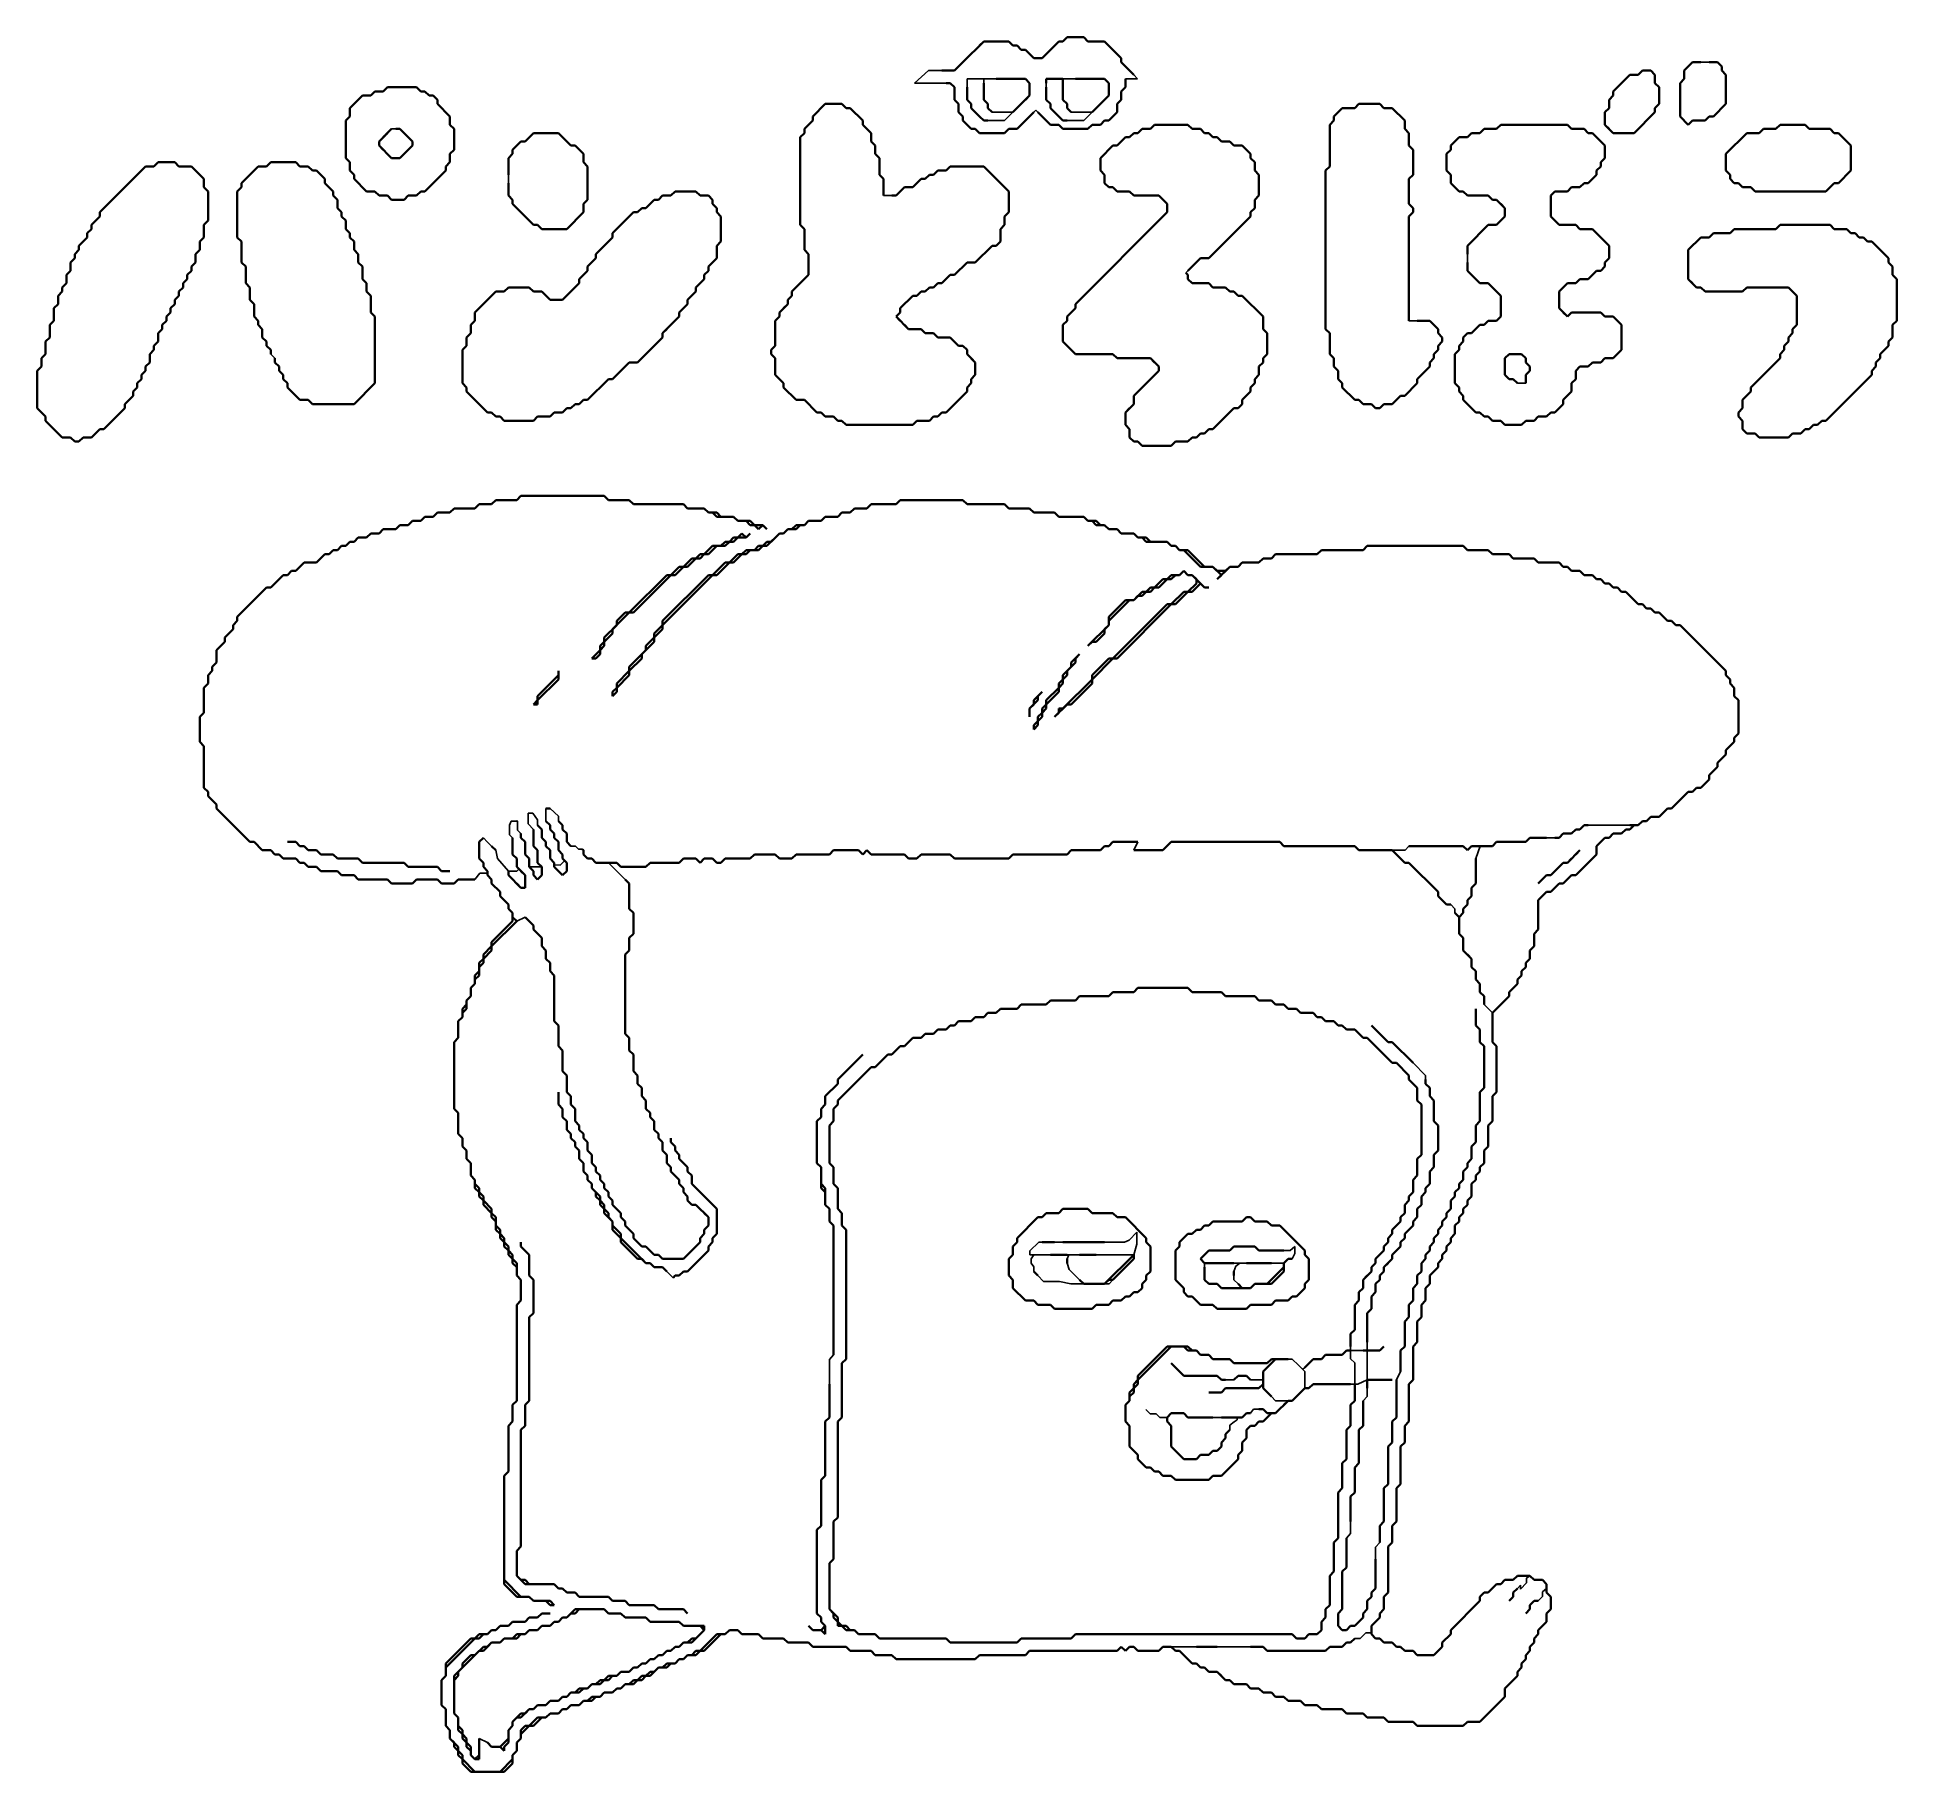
# Model space of a CAD drawing. Header units: millimetres. Extents: x -0.36 to 5.84, y 0.27 to 6.05.
import ezdxf

# ---------------------------------------------------------------- set-up
doc = ezdxf.new("R2010")
doc.units = ezdxf.units.MM
doc.layers.add('PDF_幾何圖形', color=7, linetype='Continuous')

msp = doc.modelspace()

# ---------------------------------------------------------------- linework, layer by layer
for p, q in [((5.1865, 5.9676), (5.2143, 5.9676)), ((2.6143, 5.9398), (2.567, 5.8981)), ((2.567, 5.8981), (2.6143, 5.8981)), ((2.6587, 5.9398), (2.6143, 5.9398)), ((2.6143, 5.8981), (2.6726, 5.8981)), ((2.7976, 5.912), (2.7421, 5.912)), ((2.7421, 5.912), (2.7421, 5.8842)), ((2.8393, 5.912), (2.7976, 5.912)), ((2.7976, 5.912), (2.7976, 5.8842)), ((3.0615, 5.912), (3.006, 5.912)), ((3.006, 5.912), (3.006, 5.8842)), ((3.1032, 5.912), (3.0615, 5.912)), ((3.0615, 5.912), (3.0615, 5.8842)), ((3.3103, 5.912), (3.2698, 5.912)), ((3.3103, 5.912), (3.2976, 5.9259)), ((2.8671, 5.7731), (2.8115, 5.7731)), ((2.8254, 5.8009), (2.8948, 5.8009)), ((2.8948, 5.8009), (2.8671, 5.7731)), ((2.9643, 5.8009), (2.9712, 5.8078)), ((2.9712, 5.8078), (2.9782, 5.8009)), ((3.131, 5.7731), (3.0754, 5.7731)), ((3.0893, 5.8009), (3.1587, 5.8009)), ((3.1587, 5.8009), (3.131, 5.7731)), ((0.8254, 5.7453), (0.8393, 5.7453)), ((1.2143, 5.5926), (1.2143, 5.5648)), ((2.4643, 5.5231), (2.4921, 5.5231)), ((4.4087, 5.3287), (4.4087, 5.3009)), ((3.4782, 5.2731), (3.4712, 5.2662)), ((4.2143, 5.1064), (4.2421, 5.1064)), ((0.4226, 4.9953), (0.4365, 4.9814)), ((4.5754, 4.8981), (4.6032, 4.8981)), ((1.3393, 3.4398), (1.3393, 3.4814)), ((1.3812, 3.4561), (1.3532, 3.4814)), ((1.2181, 3.4259), (1.2242, 3.4398)), ((1.2181, 3.3944), (1.2181, 3.4259)), ((1.2242, 3.4398), (1.2436, 3.4398)), ((1.245, 3.4096), (1.245, 3.4398)), ((1.256, 3.3981), (1.245, 3.4096)), ((1.2799, 3.4537), (1.2799, 3.4657)), ((1.2799, 3.4657), (1.2957, 3.4657)), ((1.2799, 3.4302), (1.2799, 3.4537)), ((1.2976, 3.412), (1.2799, 3.4302)), ((1.3115, 3.4439), (1.2957, 3.4657)), ((1.3115, 3.4259), (1.3115, 3.4439)), ((1.381, 3.4398), (1.3812, 3.4561)), ((4.8115, 3.4259), (4.9504, 3.4259)), ((1.1439, 3.3712), (1.131, 3.3842)), ((1.1587, 3.3564), (1.1439, 3.3712)), ((1.2282, 3.3842), (1.2181, 3.3944)), ((1.4226, 3.3564), (1.4376, 3.3564)), ((1.4376, 3.3564), (1.4475, 3.3464)), ((1.4475, 3.3464), (1.46, 3.3468)), ((3.3115, 3.3703), (3.2976, 3.3426)), ((4.2013, 3.3426), (4.2143, 3.3564)), ((4.4365, 3.3148), (4.4513, 3.3564)), ((4.6726, 3.3842), (4.7004, 3.3842)), ((1.1726, 3.3426), (1.1784, 3.3148)), ((1.1784, 3.3148), (1.2143, 3.2731)), ((1.2837, 3.287), (1.3254, 3.287)), ((1.3671, 3.2939), (1.3874, 3.2934)), ((1.3874, 3.2934), (1.4018, 3.3078)), ((1.6032, 3.2453), (1.5476, 3.3009)), ((4.1587, 3.3426), (4.2013, 3.3426)), ((1.1032, 3.2453), (1.1189, 3.2664)), ((1.1189, 3.2664), (1.1448, 3.2662)), ((1.2143, 3.2731), (1.2421, 3.2731)), ((1.2421, 3.2731), (1.249, 3.2801)), ((4.3532, 3.162), (4.3671, 3.1481)), ((1.2421, 3.1064), (1.2698, 3.1203)), ((4.3671, 3.1481), (4.3671, 3.1342)), ((4.4643, 2.8287), (4.4921, 2.8009)), ((4.2282, 2.6342), (4.2698, 2.5926)), ((4.2698, 2.5926), (4.2698, 2.5787)), ((3.282, 2.0436), (3.3075, 2.0702)), ((3.3075, 2.0702), (3.3075, 2.0303)), ((2.9509, 2.0079), (2.9812, 2.037)), ((2.9509, 1.9953), (2.9509, 2.0079)), ((2.9782, 1.9953), (2.9509, 1.9953)), ((2.9555, 1.9819), (2.9645, 1.9953)), ((2.9782, 1.9953), (3.1171, 1.9953)), ((2.9812, 2.037), (2.9921, 2.037)), ((3.0337, 2.037), (3.0615, 2.037)), ((3.0754, 1.9814), (3.0812, 1.9953)), ((3.1726, 1.9953), (3.2976, 1.9953)), ((3.2004, 2.037), (3.2668, 2.037)), ((3.2668, 2.037), (3.282, 2.0436)), ((3.3075, 2.0303), (3.2976, 1.9953)), ((3.7976, 2.0092), (3.8191, 2.0092)), ((3.8191, 2.0092), (3.8345, 2.0225)), ((3.8345, 1.9993), (3.8254, 1.9814)), ((3.8345, 2.0225), (3.8345, 1.9993)), ((1.7421, 1.9398), (1.7629, 1.9189)), ((2.9555, 1.967), (2.9555, 1.9819)), ((2.9643, 1.9553), (2.9555, 1.967)), ((2.9643, 1.9398), (2.9643, 1.9553)), ((2.9782, 1.9259), (2.9973, 1.9068)), ((3.0754, 1.9676), (3.0823, 1.9467)), ((3.1171, 1.912), (3.0823, 1.9467)), ((3.5337, 1.9537), (3.5337, 1.9676)), ((3.631, 1.9676), (3.7976, 1.9676)), ((3.631, 1.9398), (3.6372, 1.9572)), ((3.631, 1.9259), (3.631, 1.912)), ((3.6372, 1.9572), (3.6506, 1.9676)), ((2.9973, 1.9068), (3.0501, 1.9068)), ((3.0501, 1.9068), (3.0884, 1.8981)), ((3.0884, 1.8981), (3.131, 1.8981)), ((3.2004, 1.8981), (3.2159, 1.8981)), ((3.2159, 1.8981), (3.2282, 1.912)), ((3.631, 1.912), (3.6448, 1.8981)), ((4.0198, 1.6898), (4.0198, 1.6486)), ((4.0198, 1.6759), (4.0615, 1.6759)), ((4.0754, 1.7037), (4.0754, 1.5787)), ((2.2976, 1.662), (2.2837, 1.6466)), ((2.2837, 1.6466), (2.2837, 1.5648)), ((3.8254, 1.6481), (3.8115, 1.6481)), ((3.8462, 1.6273), (3.8254, 1.6481)), ((3.8671, 1.6064), (3.8462, 1.6273)), ((3.8671, 1.6203), (3.8601, 1.6134)), ((4.0198, 1.6486), (4.0337, 1.6351)), ((4.0337, 1.6351), (4.0337, 1.5648)), ((3.6032, 1.5787), (3.631, 1.5787)), ((3.6865, 1.5787), (3.7282, 1.5787)), ((3.8671, 1.5509), (3.8671, 1.6064)), ((4.0198, 1.5648), (4.0441, 1.5648)), ((4.0441, 1.5648), (4.0754, 1.5787)), ((4.0754, 1.5229), (4.0754, 1.5509)), ((4.1726, 1.5787), (4.1865, 1.6064)), ((3.756, 1.5231), (3.7698, 1.5092)), ((3.7698, 1.5092), (3.8115, 1.5092)), ((4.0615, 1.5092), (4.0754, 1.5229)), ((3.3517, 1.4656), (3.3379, 1.4797)), ((3.3718, 1.4656), (3.3517, 1.4656)), ((3.3842, 1.4537), (3.3718, 1.4656)), ((3.4087, 1.4537), (3.3842, 1.4537)), ((3.5615, 1.4537), (3.5893, 1.4537)), ((3.6171, 1.4281), (3.6324, 1.4389)), ((3.6171, 1.412), (3.6171, 1.4281)), ((3.6324, 1.4389), (3.6415, 1.4454)), ((3.6415, 1.4454), (3.6415, 1.4537)), ((3.6865, 1.4676), (3.6964, 1.4814)), ((3.6964, 1.4814), (3.7143, 1.4814)), ((4.006, 1.0509), (4.0198, 1.0664)), ((4.0198, 1.0664), (4.0198, 1.1064)), ((4.1171, 1.037), (4.1032, 1.0211)), ((4.1032, 1.0211), (4.1032, 0.9814)), ((4.5754, 0.8842), (4.5863, 0.8951)), ((4.5863, 0.8816), (4.6061, 0.9031)), ((4.5863, 0.8951), (4.5863, 0.8816)), ((4.6061, 0.9185), (4.6171, 0.9259)), ((4.6061, 0.9031), (4.6061, 0.9185)), ((4.6588, 0.8729), (4.6726, 0.8842)), ((4.6588, 0.8565), (4.6588, 0.8729)), ((4.6448, 0.8426), (4.6588, 0.8565)), ((3.4226, 0.6898), (3.506, 0.6898)), ((3.506, 0.6898), (3.6945, 0.6898)), ((4.0337, 0.7176), (4.0519, 0.7176)), ((4.0519, 0.7176), (4.0703, 0.7362)), ((4.0703, 0.7362), (4.0893, 0.7362)), ((1.1171, 0.3842), (1.1448, 0.3703))]:
    msp.add_line(p, q)
at = {"layer": 'PDF_幾何圖形', "lineweight": 35}
for p, q in [((2.7282, 5.9676), (2.7976, 6.037)), ((2.7976, 6.037), (2.7837, 6.0231)), ((2.881, 6.037), (2.7976, 6.037)), ((2.7976, 6.037), (2.881, 6.037)), ((2.881, 6.037), (2.8948, 6.0231)), ((2.8948, 6.0231), (2.9087, 6.0231)), ((2.9087, 6.0231), (2.9226, 6.0092)), ((2.9226, 6.0092), (2.9365, 6.0092)), ((2.9365, 6.0092), (2.9643, 5.9814)), ((2.9921, 5.9814), (3.0476, 6.037)), ((3.0476, 6.037), (3.0615, 6.037)), ((3.0615, 6.037), (3.0754, 6.0509)), ((3.0754, 6.0509), (3.131, 6.0509)), ((3.131, 6.0509), (3.0754, 6.0509)), ((3.131, 6.0509), (3.1448, 6.037)), ((3.1448, 6.037), (3.131, 6.0509)), ((3.1448, 6.037), (3.2004, 6.037)), ((3.2004, 6.037), (3.1448, 6.037)), ((3.2004, 6.037), (3.256, 5.9814)), ((2.7282, 5.9676), (2.7004, 5.9398)), ((2.9643, 5.9814), (2.9921, 5.9814)), ((3.256, 5.9814), (3.256, 5.9676)), ((3.256, 5.9676), (3.2837, 5.9398)), ((5.1587, 5.9676), (5.131, 5.9398)), ((5.1865, 5.9676), (5.1587, 5.9676)), ((5.1726, 5.9676), (5.1865, 5.9676)), ((5.2143, 5.9676), (5.2282, 5.9676)), ((5.2421, 5.9676), (5.2143, 5.9676)), ((5.256, 5.9537), (5.2421, 5.9676)), ((5.256, 5.9398), (5.256, 5.9537)), ((2.7004, 5.9398), (2.6587, 5.9398)), ((2.6587, 5.9398), (2.7004, 5.9398)), ((2.6865, 5.8981), (2.6726, 5.8981)), ((2.6726, 5.8981), (2.6865, 5.8981)), ((2.6865, 5.8981), (2.7004, 5.8842)), ((2.7976, 5.8426), (2.7976, 5.8981)), ((2.8393, 5.912), (2.9365, 5.912)), ((2.9365, 5.912), (2.8393, 5.912)), ((2.9365, 5.912), (2.9504, 5.8981)), ((2.9504, 5.8981), (2.9504, 5.8564)), ((2.9504, 5.8564), (2.9504, 5.8981)), ((3.006, 5.912), (3.006, 5.8981)), ((3.0615, 5.912), (3.006, 5.912)), ((3.0198, 5.912), (3.0476, 5.912)), ((3.0615, 5.8842), (3.0615, 5.912)), ((3.0615, 5.8981), (3.0615, 5.8842)), ((3.0615, 5.8426), (3.0615, 5.8981)), ((3.1032, 5.912), (3.2004, 5.912)), ((3.2004, 5.912), (3.1032, 5.912)), ((3.2004, 5.912), (3.2143, 5.8981)), ((3.2143, 5.8981), (3.2143, 5.8564)), ((3.2143, 5.8564), (3.2143, 5.8981)), ((3.2698, 5.912), (3.2698, 5.8842)), ((3.2698, 5.8842), (3.2698, 5.912)), ((3.2976, 5.9259), (3.2837, 5.9398)), ((4.9504, 5.9259), (4.8948, 5.8703)), ((4.9782, 5.9259), (4.9504, 5.9259)), ((4.9643, 5.9259), (4.9782, 5.9259)), ((4.9782, 5.9259), (4.9921, 5.9398)), ((4.9921, 5.9398), (4.9782, 5.9259)), ((4.9921, 5.9398), (5.006, 5.9398)), ((5.0198, 5.9398), (4.9921, 5.9398)), ((5.0337, 5.9259), (5.0198, 5.9398)), ((5.0337, 5.8981), (5.0337, 5.9259)), ((5.0337, 5.912), (5.0337, 5.8981)), ((5.0337, 5.8981), (5.0476, 5.8842)), ((5.0476, 5.8842), (5.0337, 5.8981)), ((5.1171, 5.8981), (5.131, 5.912)), ((5.131, 5.912), (5.1171, 5.8981)), ((5.1171, 5.8009), (5.1171, 5.8981)), ((5.1171, 5.8981), (5.1171, 5.787)), ((5.131, 5.9398), (5.131, 5.912)), ((5.131, 5.912), (5.131, 5.9259)), ((5.256, 5.9398), (5.2698, 5.9259)), ((5.2698, 5.9259), (5.256, 5.9398)), ((5.2698, 5.9259), (5.2698, 5.8287)), ((5.2698, 5.8287), (5.2698, 5.9259)), ((0.7282, 5.8564), (0.6865, 5.8148)), ((0.756, 5.8564), (0.7282, 5.8564)), ((0.7421, 5.8564), (0.756, 5.8564)), ((0.756, 5.8564), (0.7698, 5.8703)), ((0.7698, 5.8703), (0.756, 5.8564)), ((0.7698, 5.8703), (0.7976, 5.8703)), ((0.7976, 5.8703), (0.7698, 5.8703)), ((0.7976, 5.8703), (0.8115, 5.8842)), ((0.8115, 5.8842), (0.7976, 5.8703)), ((0.8115, 5.8842), (0.9087, 5.8842)), ((0.9087, 5.8842), (0.8115, 5.8842)), ((0.9087, 5.8842), (0.9226, 5.8703)), ((0.9226, 5.8703), (0.9087, 5.8842)), ((0.9365, 5.8703), (0.9226, 5.8703)), ((0.9504, 5.8564), (0.9365, 5.8703)), ((0.9643, 5.8564), (0.9504, 5.8564)), ((0.9782, 5.8426), (0.9643, 5.8564)), ((0.9782, 5.8287), (0.9782, 5.8426)), ((1.0198, 5.787), (0.9782, 5.8287)), ((2.2282, 5.787), (2.2698, 5.8287)), ((2.2698, 5.8287), (2.3254, 5.8287)), ((2.3254, 5.8287), (2.2698, 5.8287)), ((2.3254, 5.8287), (2.3393, 5.8148)), ((2.7004, 5.8426), (2.7004, 5.8842)), ((2.7004, 5.8842), (2.7004, 5.8426)), ((2.7143, 5.8287), (2.7004, 5.8426)), ((2.7004, 5.8426), (2.7143, 5.8287)), ((2.7143, 5.8148), (2.7143, 5.8287)), ((2.7143, 5.8287), (2.7143, 5.8009)), ((2.7421, 5.8842), (2.7421, 5.8426)), ((2.7421, 5.8426), (2.7421, 5.8703)), ((2.756, 5.8287), (2.7421, 5.8426)), ((2.7421, 5.8426), (2.756, 5.8287)), ((2.756, 5.8287), (2.756, 5.8148)), ((2.7976, 5.8842), (2.7976, 5.8426)), ((2.7976, 5.8426), (2.8115, 5.8287)), ((2.8115, 5.8287), (2.7976, 5.8426)), ((2.8115, 5.8287), (2.8115, 5.8148)), ((2.8115, 5.8148), (2.8115, 5.8287)), ((2.9504, 5.8564), (2.8948, 5.8009)), ((2.8948, 5.8009), (2.9226, 5.8287)), ((2.9365, 5.8426), (2.9504, 5.8564)), ((3.006, 5.8842), (3.006, 5.8426)), ((3.006, 5.8703), (3.006, 5.8426)), ((3.006, 5.8564), (3.006, 5.8703)), ((3.006, 5.8426), (3.006, 5.8703)), ((3.006, 5.8426), (3.0198, 5.8287)), ((3.0198, 5.8287), (3.006, 5.8426)), ((3.006, 5.8426), (3.0198, 5.8287)), ((3.0198, 5.8287), (3.0198, 5.8148)), ((3.0198, 5.8287), (3.0198, 5.8148)), ((3.0615, 5.8842), (3.0615, 5.8426)), ((3.0615, 5.8426), (3.0754, 5.8287)), ((3.0754, 5.8287), (3.0615, 5.8426)), ((3.0754, 5.8287), (3.0754, 5.8148)), ((3.0754, 5.8148), (3.0754, 5.8287)), ((3.0754, 5.8287), (3.0754, 5.8148)), ((3.0754, 5.8148), (3.0754, 5.8287)), ((3.2143, 5.8564), (3.1587, 5.8009)), ((3.2004, 5.8426), (3.2143, 5.8564)), ((3.256, 5.8426), (3.2421, 5.8287)), ((3.2421, 5.8287), (3.256, 5.8426)), ((3.2421, 5.8287), (3.2421, 5.8148)), ((3.2421, 5.8009), (3.2421, 5.8287)), ((3.2698, 5.8842), (3.256, 5.8703)), ((3.256, 5.8703), (3.2698, 5.8842)), ((3.256, 5.8703), (3.256, 5.8426)), ((3.256, 5.8426), (3.256, 5.8703)), ((4.0476, 5.8287), (4.0337, 5.8148)), ((4.0337, 5.8148), (4.0476, 5.8287)), ((4.0476, 5.8287), (4.1171, 5.8287)), ((4.1171, 5.8287), (4.0476, 5.8287)), ((4.1171, 5.8287), (4.131, 5.8148)), ((4.131, 5.8148), (4.1171, 5.8287)), ((4.8948, 5.8564), (4.881, 5.8426)), ((4.881, 5.8426), (4.881, 5.8148)), ((4.881, 5.8148), (4.881, 5.8287)), ((4.8948, 5.8703), (4.8948, 5.8564)), ((5.0476, 5.8287), (5.0337, 5.8148)), ((5.0337, 5.8148), (5.0476, 5.8287)), ((5.0476, 5.8842), (5.0476, 5.8287)), ((5.0476, 5.8287), (5.0476, 5.8842)), ((5.2698, 5.8287), (5.2282, 5.787)), ((0.6726, 5.7731), (0.6865, 5.787)), ((0.6865, 5.787), (0.6726, 5.7731)), ((0.6726, 5.6481), (0.6726, 5.7731)), ((0.6726, 5.7731), (0.6726, 5.6481)), ((0.6865, 5.8148), (0.6865, 5.787)), ((0.6865, 5.787), (0.6865, 5.8009)), ((1.0198, 5.7592), (1.0198, 5.787)), ((1.0198, 5.7731), (1.0198, 5.7592)), ((2.2004, 5.7453), (2.2282, 5.7731)), ((2.2282, 5.7731), (2.2282, 5.787)), ((2.3393, 5.8148), (2.3532, 5.8148)), ((2.3532, 5.8148), (2.3948, 5.7731)), ((2.3948, 5.7731), (2.3948, 5.7592)), ((2.7143, 5.8009), (2.7282, 5.787)), ((2.7282, 5.787), (2.7282, 5.7731)), ((2.7282, 5.7731), (2.756, 5.7453)), ((2.756, 5.8148), (2.7698, 5.8009)), ((2.7837, 5.787), (2.7698, 5.8009)), ((2.7837, 5.787), (2.7976, 5.7731)), ((2.7976, 5.7731), (2.7837, 5.787)), ((2.7976, 5.7731), (2.8115, 5.7731)), ((2.8115, 5.7731), (2.7976, 5.7731)), ((2.8115, 5.8148), (2.8254, 5.8009)), ((2.8254, 5.8009), (2.8115, 5.8148)), ((2.9643, 5.8009), (2.9087, 5.7453)), ((2.9782, 5.8009), (3.0198, 5.7592)), ((3.0198, 5.8148), (3.0337, 5.8009)), ((3.0198, 5.8148), (3.0337, 5.8009)), ((3.0476, 5.787), (3.0337, 5.8009)), ((3.0476, 5.787), (3.0615, 5.7731)), ((3.0615, 5.7731), (3.0476, 5.787)), ((3.0615, 5.7731), (3.0754, 5.7731)), ((3.0754, 5.7731), (3.0615, 5.7731)), ((3.0754, 5.8148), (3.0893, 5.8009)), ((3.0893, 5.8009), (3.0754, 5.8148)), ((3.2004, 5.7731), (3.1865, 5.7592)), ((3.1865, 5.7592), (3.2004, 5.7731)), ((3.2004, 5.7731), (3.2143, 5.7731)), ((3.2143, 5.7731), (3.2421, 5.8009)), ((3.9643, 5.7731), (3.9504, 5.7592)), ((3.9504, 5.7592), (3.9643, 5.7731)), ((3.9921, 5.8148), (3.9643, 5.787)), ((3.9643, 5.787), (3.9643, 5.7731)), ((4.0337, 5.8148), (3.9921, 5.8148)), ((4.006, 5.8148), (4.0337, 5.8148)), ((4.131, 5.8148), (4.1448, 5.8148)), ((4.1587, 5.8148), (4.131, 5.8148)), ((4.2004, 5.7731), (4.1587, 5.8148)), ((4.2004, 5.7453), (4.2004, 5.7731)), ((4.8671, 5.8009), (4.881, 5.8148)), ((4.881, 5.8148), (4.8671, 5.8009)), ((4.8671, 5.7592), (4.8671, 5.8009)), ((4.8671, 5.8009), (4.8671, 5.7592)), ((5.0337, 5.8009), (4.9643, 5.7314)), ((5.0337, 5.8148), (5.0337, 5.8009)), ((5.0337, 5.8009), (5.0337, 5.8148)), ((5.1171, 5.787), (5.1448, 5.7592)), ((5.1448, 5.7592), (5.1587, 5.7731)), ((5.2004, 5.7731), (5.1587, 5.7731)), ((5.1587, 5.7731), (5.2004, 5.7731)), ((5.2143, 5.787), (5.2004, 5.7731)), ((5.2282, 5.787), (5.2143, 5.787)), ((0.8254, 5.7453), (0.7837, 5.7037)), ((0.7837, 5.6898), (0.7837, 5.7037)), ((0.8115, 5.7314), (0.7976, 5.7176)), ((0.8393, 5.7453), (0.8532, 5.7453)), ((0.8532, 5.7453), (0.8393, 5.7453)), ((0.8532, 5.7453), (0.8948, 5.7037)), ((0.8948, 5.7037), (0.8948, 5.6898)), ((0.8948, 5.6898), (0.8948, 5.7037)), ((1.0198, 5.7592), (1.0337, 5.7453)), ((1.0337, 5.7453), (1.0198, 5.7592)), ((1.0337, 5.7453), (1.0337, 5.6759)), ((1.0337, 5.6759), (1.0337, 5.7453)), ((1.256, 5.7037), (1.2282, 5.6759)), ((1.2698, 5.7037), (1.256, 5.7037)), ((1.2976, 5.7314), (1.2698, 5.7037)), ((1.381, 5.7314), (1.2976, 5.7314)), ((1.3115, 5.7314), (1.3671, 5.7314)), ((1.4226, 5.6898), (1.381, 5.7314)), ((2.2004, 5.7314), (2.1865, 5.7176)), ((2.1865, 5.7176), (2.2004, 5.7314)), ((2.1865, 5.7176), (2.1865, 5.4259)), ((2.1865, 5.4259), (2.1865, 5.7176)), ((2.2004, 5.7453), (2.2004, 5.7314)), ((2.2004, 5.7314), (2.2004, 5.7453)), ((2.3948, 5.7592), (2.4226, 5.7314)), ((2.4226, 5.7314), (2.4226, 5.7037)), ((2.4226, 5.7037), (2.4226, 5.7314)), ((2.4226, 5.7037), (2.4365, 5.6898)), ((2.4365, 5.6898), (2.4226, 5.7037)), ((2.756, 5.7453), (2.7698, 5.7453)), ((2.7698, 5.7453), (2.7837, 5.7314)), ((2.7837, 5.7314), (2.8671, 5.7314)), ((2.8671, 5.7314), (2.7976, 5.7314)), ((2.881, 5.7453), (2.8671, 5.7314)), ((2.8671, 5.7314), (2.881, 5.7453)), ((2.9087, 5.7453), (2.881, 5.7453)), ((2.881, 5.7453), (2.9087, 5.7453)), ((2.9087, 5.7453), (2.9226, 5.7592)), ((3.0198, 5.7592), (3.0476, 5.7592)), ((3.0476, 5.7592), (3.0337, 5.7592)), ((3.0615, 5.7453), (3.0476, 5.7592)), ((3.0476, 5.7592), (3.0615, 5.7453)), ((3.1448, 5.7453), (3.0615, 5.7453)), ((3.0615, 5.7453), (3.1448, 5.7453)), ((3.1587, 5.7592), (3.1448, 5.7453)), ((3.1448, 5.7453), (3.1587, 5.7592)), ((3.1865, 5.7592), (3.1587, 5.7592)), ((3.1587, 5.7592), (3.1865, 5.7592)), ((3.2698, 5.7176), (3.2421, 5.6898)), ((3.2837, 5.7176), (3.2698, 5.7176)), ((3.2976, 5.7314), (3.2837, 5.7176)), ((3.3115, 5.7314), (3.2976, 5.7314)), ((3.3254, 5.7453), (3.3115, 5.7314)), ((3.3532, 5.7453), (3.3254, 5.7453)), ((3.3393, 5.7453), (3.3532, 5.7453)), ((3.3532, 5.7453), (3.3671, 5.7592)), ((3.3671, 5.7592), (3.3532, 5.7453)), ((3.3671, 5.7592), (3.4782, 5.7592)), ((3.4782, 5.7592), (3.3671, 5.7592)), ((3.4782, 5.7592), (3.4921, 5.7453)), ((3.4921, 5.7453), (3.4782, 5.7592)), ((3.4921, 5.7453), (3.5198, 5.7453)), ((3.5198, 5.7453), (3.4921, 5.7453)), ((3.5198, 5.7453), (3.5337, 5.7314)), ((3.5337, 5.7314), (3.5198, 5.7453)), ((3.5337, 5.7314), (3.5476, 5.7314)), ((3.5476, 5.7314), (3.5337, 5.7314)), ((3.5476, 5.7314), (3.5615, 5.7176)), ((3.5615, 5.7176), (3.5754, 5.7176)), ((3.5754, 5.7176), (3.5893, 5.7037)), ((3.5893, 5.7037), (3.6171, 5.7037)), ((3.6171, 5.7037), (3.6032, 5.7037)), ((3.6171, 5.7037), (3.631, 5.6898)), ((3.631, 5.6898), (3.6171, 5.7037)), ((3.9504, 5.7592), (3.9504, 5.6203)), ((3.9504, 5.6203), (3.9504, 5.7592)), ((4.2004, 5.7592), (4.2004, 5.7453)), ((4.2004, 5.7453), (4.2143, 5.7314)), ((4.2143, 5.7314), (4.2004, 5.7453)), ((4.2143, 5.7314), (4.2143, 5.6898)), ((4.2143, 5.6898), (4.2143, 5.7314)), ((4.381, 5.7176), (4.3532, 5.6898)), ((4.4087, 5.7176), (4.381, 5.7176)), ((4.3948, 5.7176), (4.4087, 5.7176)), ((4.4226, 5.7314), (4.4087, 5.7176)), ((4.4504, 5.7314), (4.4226, 5.7314)), ((4.4365, 5.7314), (4.4504, 5.7314)), ((4.4504, 5.7314), (4.4643, 5.7453)), ((4.4643, 5.7453), (4.4504, 5.7314)), ((4.4643, 5.7453), (4.506, 5.7453)), ((4.506, 5.7453), (4.4643, 5.7453)), ((4.506, 5.7453), (4.5198, 5.7592)), ((4.5198, 5.7592), (4.506, 5.7453)), ((4.5198, 5.7592), (4.7421, 5.7592)), ((4.7421, 5.7592), (4.5198, 5.7592)), ((4.7421, 5.7592), (4.756, 5.7453)), ((4.756, 5.7453), (4.7421, 5.7592)), ((4.756, 5.7453), (4.7976, 5.7453)), ((4.7976, 5.7453), (4.756, 5.7453)), ((4.7976, 5.7453), (4.8115, 5.7314)), ((4.8115, 5.7314), (4.7976, 5.7453)), ((4.8115, 5.7314), (4.8254, 5.7314)), ((4.8254, 5.7314), (4.8115, 5.7314)), ((4.8254, 5.7314), (4.8671, 5.6898)), ((4.8393, 5.7176), (4.8254, 5.7314)), ((4.8671, 5.6898), (4.8532, 5.7037)), ((4.8948, 5.7314), (4.8671, 5.7592)), ((4.8671, 5.7592), (4.881, 5.7453)), ((4.9643, 5.7314), (4.8948, 5.7314)), ((4.8948, 5.7314), (4.9643, 5.7314)), ((5.3393, 5.7314), (5.2698, 5.662)), ((5.381, 5.7314), (5.3393, 5.7314)), ((5.3532, 5.7314), (5.381, 5.7314)), ((5.381, 5.7314), (5.3948, 5.7453)), ((5.3948, 5.7453), (5.381, 5.7314)), ((5.3948, 5.7453), (5.4365, 5.7453)), ((5.4365, 5.7453), (5.3948, 5.7453)), ((5.4365, 5.7453), (5.4504, 5.7592)), ((5.4504, 5.7592), (5.4365, 5.7453)), ((5.4504, 5.7592), (5.5337, 5.7592)), ((5.5337, 5.7592), (5.4504, 5.7592)), ((5.5337, 5.7592), (5.5476, 5.7453)), ((5.5476, 5.7453), (5.5337, 5.7592)), ((5.5476, 5.7453), (5.6171, 5.7453)), ((5.6171, 5.7453), (5.5476, 5.7453)), ((5.6171, 5.7453), (5.631, 5.7314)), ((5.631, 5.7314), (5.6171, 5.7453)), ((5.631, 5.7314), (5.6448, 5.7314)), ((5.6448, 5.7314), (5.631, 5.7314)), ((5.6448, 5.7314), (5.6865, 5.6898)), ((0.6865, 5.6342), (0.6726, 5.6481)), ((0.6726, 5.6481), (0.6865, 5.6342)), ((0.8254, 5.6481), (0.7837, 5.6898)), ((0.7837, 5.6898), (0.8254, 5.6481)), ((0.7976, 5.6759), (0.7837, 5.6898)), ((0.8532, 5.6481), (0.8254, 5.6481)), ((0.8254, 5.6481), (0.8532, 5.6481)), ((0.8948, 5.6898), (0.8532, 5.6481)), ((0.881, 5.6759), (0.8948, 5.6898)), ((1.0337, 5.6759), (1.0198, 5.662)), ((1.0198, 5.662), (1.0337, 5.6759)), ((1.0198, 5.662), (1.0198, 5.6481)), ((1.0198, 5.6342), (1.0198, 5.662)), ((1.2282, 5.662), (1.2143, 5.6481)), ((1.2143, 5.6481), (1.2143, 5.5926)), ((1.2282, 5.6759), (1.2282, 5.662)), ((1.4365, 5.6898), (1.4226, 5.6898)), ((1.4643, 5.662), (1.4365, 5.6898)), ((1.4643, 5.6342), (1.4643, 5.662)), ((1.4643, 5.6481), (1.4643, 5.6342)), ((2.4365, 5.6898), (2.4365, 5.662)), ((2.4365, 5.662), (2.4365, 5.6898)), ((2.4365, 5.662), (2.4504, 5.6481)), ((2.4504, 5.6481), (2.4365, 5.662)), ((2.4504, 5.6481), (2.4504, 5.5926)), ((2.4504, 5.5926), (2.4504, 5.6481)), ((3.2282, 5.6898), (3.1865, 5.6481)), ((3.1865, 5.6481), (3.1865, 5.6064)), ((3.2421, 5.6898), (3.2282, 5.6898)), ((3.631, 5.6898), (3.6448, 5.6898)), ((3.6587, 5.6898), (3.631, 5.6898)), ((3.6865, 5.662), (3.6587, 5.6898)), ((3.6865, 5.6481), (3.6865, 5.662)), ((3.7004, 5.6342), (3.6865, 5.6481)), ((4.2143, 5.6898), (4.2282, 5.6759)), ((4.2282, 5.6759), (4.2143, 5.6898)), ((4.2282, 5.6759), (4.2282, 5.5926)), ((4.2282, 5.5926), (4.2282, 5.6759)), ((4.3393, 5.662), (4.3532, 5.6759)), ((4.3532, 5.6759), (4.3393, 5.662)), ((4.3393, 5.6064), (4.3393, 5.662)), ((4.3393, 5.662), (4.3393, 5.6064)), ((4.3532, 5.6898), (4.3532, 5.6759)), ((4.8671, 5.6481), (4.8532, 5.6342)), ((4.8532, 5.6342), (4.8671, 5.6481)), ((4.8671, 5.6898), (4.8671, 5.6481)), ((4.8671, 5.6481), (4.8671, 5.6898)), ((5.2698, 5.662), (5.2698, 5.6064)), ((5.2698, 5.6064), (5.2698, 5.6481)), ((5.6865, 5.6898), (5.6865, 5.6064)), ((5.6865, 5.6064), (5.6865, 5.6898)), ((0.006, 5.6203), (-0.1468, 5.4676)), ((0.0337, 5.6203), (0.006, 5.6203)), ((0.0198, 5.6203), (0.0337, 5.6203)), ((0.0337, 5.6203), (0.0476, 5.6342)), ((0.0476, 5.6342), (0.0337, 5.6203)), ((0.0476, 5.6342), (0.1032, 5.6342)), ((0.1032, 5.6342), (0.0476, 5.6342)), ((0.1032, 5.6342), (0.1171, 5.6203)), ((0.1171, 5.6203), (0.1032, 5.6342)), ((0.1171, 5.6203), (0.1448, 5.6203)), ((0.1587, 5.6203), (0.1171, 5.6203)), ((0.2004, 5.5787), (0.1587, 5.6203)), ((0.2004, 5.5509), (0.2004, 5.5787)), ((0.381, 5.6203), (0.3254, 5.5648)), ((0.4087, 5.6203), (0.381, 5.6203)), ((0.3948, 5.6203), (0.4087, 5.6203)), ((0.4087, 5.6203), (0.4226, 5.6342)), ((0.4226, 5.6342), (0.4087, 5.6203)), ((0.4226, 5.6342), (0.506, 5.6342)), ((0.506, 5.6342), (0.4226, 5.6342)), ((0.506, 5.6342), (0.5198, 5.6203)), ((0.5198, 5.6203), (0.506, 5.6342)), ((0.5198, 5.6203), (0.5337, 5.6203)), ((0.5476, 5.6203), (0.5198, 5.6203)), ((0.5615, 5.6064), (0.5476, 5.6203)), ((0.5754, 5.6064), (0.5615, 5.6064)), ((0.6032, 5.5787), (0.5754, 5.6064)), ((0.6032, 5.5648), (0.6032, 5.5787)), ((0.6865, 5.6203), (0.6865, 5.6342)), ((0.6865, 5.6342), (0.6865, 5.6064)), ((0.6865, 5.6064), (0.7004, 5.5926)), ((0.7004, 5.5926), (0.7004, 5.5787)), ((0.7004, 5.5787), (0.7421, 5.537)), ((0.9365, 5.537), (1.006, 5.6064)), ((1.006, 5.6203), (1.0198, 5.6342)), ((1.006, 5.6064), (1.006, 5.6203)), ((1.2143, 5.5926), (1.2143, 5.6342)), ((1.4643, 5.6342), (1.4782, 5.6203)), ((1.4782, 5.6203), (1.4643, 5.6342)), ((1.4782, 5.6203), (1.4782, 5.5092)), ((1.4782, 5.5092), (1.4782, 5.6203)), ((2.4504, 5.5926), (2.4643, 5.5787)), ((2.4643, 5.5787), (2.4504, 5.5926)), ((2.4643, 5.5787), (2.4643, 5.5231)), ((2.4643, 5.5231), (2.4643, 5.5787)), ((2.5615, 5.5509), (2.5893, 5.5787)), ((2.5893, 5.5787), (2.6032, 5.5787)), ((2.6032, 5.5787), (2.6171, 5.5926)), ((2.6171, 5.5926), (2.631, 5.5926)), ((2.631, 5.5926), (2.6448, 5.6064)), ((2.6726, 5.6064), (2.6448, 5.6064)), ((2.6448, 5.6064), (2.6726, 5.6064)), ((2.6865, 5.6203), (2.6726, 5.6064)), ((2.6726, 5.6064), (2.6865, 5.6203)), ((2.7976, 5.6203), (2.6865, 5.6203)), ((2.6865, 5.6203), (2.7976, 5.6203)), ((2.7976, 5.6203), (2.881, 5.537)), ((3.1865, 5.6064), (3.1865, 5.6342)), ((3.2004, 5.5926), (3.1865, 5.6064)), ((3.1865, 5.6064), (3.2004, 5.5926)), ((3.2004, 5.5787), (3.2004, 5.5926)), ((3.2004, 5.5926), (3.2004, 5.5648)), ((3.7004, 5.6064), (3.7004, 5.6342)), ((3.7004, 5.6203), (3.7004, 5.6064)), ((3.7004, 5.6064), (3.7143, 5.5926)), ((3.7143, 5.5926), (3.7004, 5.6064)), ((3.7143, 5.5926), (3.7143, 5.5231)), ((3.7143, 5.5231), (3.7143, 5.5926)), ((3.9504, 5.6203), (3.9365, 5.6064)), ((3.9365, 5.6064), (3.9504, 5.6203)), ((3.9365, 5.6064), (3.9365, 5.0787)), ((3.9365, 5.0787), (3.9365, 5.6064)), ((4.2282, 5.5926), (4.2143, 5.5787)), ((4.2143, 5.5787), (4.2282, 5.5926)), ((4.2143, 5.5787), (4.2143, 5.4953)), ((4.2143, 5.4953), (4.2143, 5.5787)), ((4.3532, 5.5926), (4.3393, 5.6064)), ((4.3393, 5.6064), (4.3532, 5.5926)), ((4.3532, 5.5787), (4.3532, 5.5926)), ((4.3532, 5.5926), (4.3532, 5.5648)), ((4.8115, 5.5648), (4.8393, 5.5926)), ((4.8393, 5.6064), (4.8532, 5.6203)), ((4.8393, 5.5926), (4.8393, 5.6064)), ((4.8532, 5.6203), (4.8532, 5.6342)), ((5.2837, 5.5926), (5.2698, 5.6064)), ((5.2837, 5.5787), (5.2837, 5.5926)), ((5.2976, 5.5648), (5.2837, 5.5787)), ((5.6865, 5.6064), (5.6448, 5.5648)), ((0.2004, 5.5648), (0.2004, 5.5509)), ((0.2004, 5.5509), (0.2143, 5.537)), ((0.2143, 5.537), (0.2004, 5.5509)), ((0.2143, 5.537), (0.2143, 5.4398)), ((0.2143, 5.4398), (0.2143, 5.537)), ((0.3254, 5.5509), (0.3115, 5.537)), ((0.3115, 5.537), (0.3115, 5.3842)), ((0.3115, 5.3842), (0.3115, 5.5231)), ((0.3254, 5.5648), (0.3254, 5.5509)), ((0.631, 5.537), (0.6032, 5.5648)), ((0.631, 5.5231), (0.631, 5.537)), ((0.6448, 5.5092), (0.631, 5.5231)), ((0.7421, 5.537), (0.7698, 5.537)), ((0.7698, 5.537), (0.756, 5.537)), ((0.7837, 5.5231), (0.7698, 5.537)), ((0.7698, 5.537), (0.7837, 5.5231)), ((0.8115, 5.5231), (0.7837, 5.5231)), ((0.7837, 5.5231), (0.8115, 5.5231)), ((0.8254, 5.5092), (0.8115, 5.5231)), ((0.8115, 5.5231), (0.8254, 5.5092)), ((0.881, 5.5231), (0.8671, 5.5092)), ((0.8671, 5.5092), (0.881, 5.5231)), ((0.8948, 5.5231), (0.881, 5.5231)), ((0.881, 5.5231), (0.9087, 5.5231)), ((0.9087, 5.5231), (0.9226, 5.537)), ((0.9226, 5.537), (0.9365, 5.537)), ((1.2143, 5.537), (1.2143, 5.5648)), ((1.2143, 5.5648), (1.2143, 5.5231)), ((1.2143, 5.5231), (1.2282, 5.5092)), ((1.7143, 5.5092), (1.7282, 5.5231)), ((1.7282, 5.5231), (1.7143, 5.5092)), ((1.7282, 5.5231), (1.756, 5.5231)), ((1.756, 5.5231), (1.7282, 5.5231)), ((1.756, 5.5231), (1.7698, 5.537)), ((1.7698, 5.537), (1.756, 5.5231)), ((1.7698, 5.537), (1.8393, 5.537)), ((1.8393, 5.537), (1.7698, 5.537)), ((1.8393, 5.537), (1.8532, 5.5231)), ((1.8532, 5.5231), (1.8393, 5.537)), ((1.8532, 5.5231), (1.8671, 5.5231)), ((1.881, 5.5231), (1.8532, 5.5231)), ((1.8948, 5.5092), (1.881, 5.5231)), ((2.4921, 5.5231), (2.506, 5.5231)), ((2.506, 5.5231), (2.5337, 5.5509)), ((2.5476, 5.5509), (2.5337, 5.5509)), ((2.5337, 5.5509), (2.5615, 5.5509)), ((2.881, 5.4676), (2.881, 5.537)), ((2.881, 5.537), (2.881, 5.4676)), ((3.2004, 5.5648), (3.2143, 5.5509)), ((3.2143, 5.5509), (3.2282, 5.5509)), ((3.2282, 5.5509), (3.2421, 5.537)), ((3.2421, 5.537), (3.2837, 5.537)), ((3.2837, 5.537), (3.256, 5.537)), ((3.2976, 5.5231), (3.2837, 5.537)), ((3.2837, 5.537), (3.2976, 5.5231)), ((3.381, 5.5231), (3.2976, 5.5231)), ((3.2976, 5.5231), (3.381, 5.5231)), ((3.381, 5.5231), (3.4087, 5.4953)), ((3.7143, 5.5231), (3.7004, 5.5092)), ((3.7004, 5.5092), (3.7143, 5.5231)), ((4.3532, 5.5648), (4.381, 5.537)), ((4.381, 5.537), (4.3948, 5.537)), ((4.3948, 5.537), (4.4087, 5.5231)), ((4.4087, 5.5231), (4.4782, 5.5231)), ((4.4782, 5.5231), (4.4226, 5.5231)), ((4.4921, 5.5092), (4.4782, 5.5231)), ((4.4782, 5.5231), (4.4921, 5.5092)), ((4.7004, 5.537), (4.6865, 5.5231)), ((4.6865, 5.5231), (4.6865, 5.4537)), ((4.7421, 5.537), (4.7004, 5.537)), ((4.7143, 5.537), (4.7421, 5.537)), ((4.756, 5.5509), (4.7421, 5.537)), ((4.7421, 5.537), (4.756, 5.5509)), ((4.7698, 5.5509), (4.756, 5.5509)), ((4.756, 5.5509), (4.7837, 5.5509)), ((4.7837, 5.5509), (4.7976, 5.5648)), ((4.7976, 5.5648), (4.8115, 5.5648)), ((5.3115, 5.5648), (5.2976, 5.5648)), ((5.2976, 5.5648), (5.3115, 5.5648)), ((5.3254, 5.5509), (5.3115, 5.5648)), ((5.3115, 5.5648), (5.3254, 5.5509)), ((5.3532, 5.5509), (5.3254, 5.5509)), ((5.3254, 5.5509), (5.3532, 5.5509)), ((5.3671, 5.537), (5.3532, 5.5509)), ((5.3532, 5.5509), (5.3671, 5.537)), ((5.6032, 5.537), (5.3671, 5.537)), ((5.3671, 5.537), (5.6032, 5.537)), ((5.631, 5.5648), (5.6032, 5.537)), ((5.6448, 5.5648), (5.631, 5.5648)), ((-0.1468, 5.4537), (-0.1746, 5.4259)), ((-0.1468, 5.4676), (-0.1468, 5.4537)), ((0.6448, 5.4814), (0.6448, 5.5092)), ((0.6448, 5.4953), (0.6448, 5.4814)), ((0.6448, 5.4814), (0.6587, 5.4676)), ((0.6587, 5.4676), (0.6448, 5.4814)), ((0.6587, 5.4676), (0.6587, 5.4537)), ((0.6587, 5.4537), (0.6587, 5.4676)), ((0.6726, 5.4398), (0.6587, 5.4537)), ((0.8671, 5.5092), (0.8254, 5.5092)), ((0.8254, 5.5092), (0.8671, 5.5092)), ((1.2282, 5.5092), (1.2282, 5.4953)), ((1.2282, 5.4953), (1.2976, 5.4259)), ((1.4087, 5.412), (1.4643, 5.4676)), ((1.4782, 5.5092), (1.4643, 5.4953)), ((1.4643, 5.4953), (1.4782, 5.5092)), ((1.4643, 5.4953), (1.4643, 5.4814)), ((1.4643, 5.4676), (1.4643, 5.4953)), ((1.631, 5.4676), (1.5615, 5.3981)), ((1.6448, 5.4676), (1.631, 5.4676)), ((1.6587, 5.4814), (1.6448, 5.4676)), ((1.6726, 5.4814), (1.6587, 5.4814)), ((1.7004, 5.5092), (1.6726, 5.4814)), ((1.7143, 5.5092), (1.7004, 5.5092)), ((1.8948, 5.4953), (1.8948, 5.5092)), ((1.9087, 5.4814), (1.8948, 5.4953)), ((1.9087, 5.4676), (1.9087, 5.4814)), ((1.9226, 5.4537), (1.9087, 5.4676)), ((1.9226, 5.3703), (1.9226, 5.4537)), ((2.8671, 5.4537), (2.881, 5.4676)), ((2.881, 5.4676), (2.8671, 5.4537)), ((2.8671, 5.4259), (2.8671, 5.4537)), ((2.8671, 5.4537), (2.8671, 5.4259)), ((3.4087, 5.4676), (3.1032, 5.162)), ((3.4087, 5.4676), (3.4087, 5.4953)), ((3.4087, 5.4953), (3.4087, 5.4676)), ((3.5476, 5.3148), (3.6865, 5.4537)), ((3.6865, 5.4676), (3.7004, 5.4814)), ((3.6865, 5.4537), (3.6865, 5.4676)), ((3.7004, 5.5092), (3.7004, 5.4953)), ((3.7004, 5.4814), (3.7004, 5.5092)), ((4.2143, 5.4953), (4.2282, 5.4814)), ((4.2282, 5.4814), (4.2143, 5.4953)), ((4.2282, 5.4676), (4.2143, 5.4537)), ((4.2143, 5.4537), (4.2282, 5.4676)), ((4.2143, 5.4537), (4.2143, 5.1064)), ((4.2143, 5.1064), (4.2143, 5.4537)), ((4.2282, 5.4814), (4.2282, 5.4676)), ((4.2282, 5.4676), (4.2282, 5.4814)), ((4.506, 5.5092), (4.4921, 5.5092)), ((4.4921, 5.5092), (4.506, 5.5092)), ((4.506, 5.5092), (4.5337, 5.4814)), ((4.5337, 5.4537), (4.506, 5.4259)), ((4.5337, 5.4814), (4.5198, 5.4953)), ((4.5337, 5.4537), (4.5337, 5.4814)), ((4.5337, 5.4814), (4.5337, 5.4537)), ((4.6865, 5.4537), (4.6865, 5.5092)), ((4.6865, 5.4537), (4.7004, 5.4398)), ((4.7143, 5.4259), (4.6865, 5.4537)), ((-0.1746, 5.412), (-0.1885, 5.3981)), ((-0.1885, 5.3981), (-0.1885, 5.3842)), ((-0.1746, 5.4259), (-0.1746, 5.412)), ((0.2143, 5.4398), (0.2004, 5.4259)), ((0.2004, 5.4259), (0.2143, 5.4398)), ((0.2004, 5.4259), (0.2004, 5.3842)), ((0.2004, 5.3842), (0.2004, 5.4259)), ((0.6726, 5.412), (0.6726, 5.4398)), ((0.6726, 5.4259), (0.6726, 5.412)), ((0.6726, 5.412), (0.6865, 5.3981)), ((0.6865, 5.3981), (0.6726, 5.412)), ((0.6865, 5.3981), (0.6865, 5.3842)), ((0.6865, 5.3842), (0.6865, 5.3981)), ((1.2976, 5.4259), (1.3115, 5.4259)), ((1.3254, 5.412), (1.3115, 5.4259)), ((1.3115, 5.4259), (1.3254, 5.412)), ((1.3948, 5.412), (1.3254, 5.412)), ((1.3254, 5.412), (1.4087, 5.412)), ((1.5615, 5.3981), (1.5615, 5.3842)), ((1.9226, 5.4398), (1.9226, 5.3703)), ((2.1865, 5.4259), (2.2004, 5.412)), ((2.2004, 5.412), (2.1865, 5.4259)), ((2.2004, 5.412), (2.2004, 5.3426)), ((2.2004, 5.3426), (2.2004, 5.412)), ((2.8532, 5.412), (2.8671, 5.4259)), ((2.8671, 5.4259), (2.8532, 5.412)), ((2.8532, 5.3703), (2.8532, 5.412)), ((2.8532, 5.412), (2.8532, 5.3842)), ((4.4782, 5.4259), (4.4087, 5.3564)), ((4.506, 5.4259), (4.4782, 5.4259)), ((4.4921, 5.4259), (4.506, 5.4259)), ((4.7143, 5.4259), (4.7698, 5.4259)), ((4.7698, 5.4259), (4.7143, 5.4259)), ((4.7698, 5.4259), (4.7837, 5.412)), ((4.7837, 5.412), (4.7698, 5.4259)), ((4.7837, 5.412), (4.8254, 5.412)), ((4.8254, 5.412), (4.7837, 5.412)), ((4.8254, 5.412), (4.881, 5.3564)), ((4.8393, 5.3981), (4.8254, 5.412)), ((5.2143, 5.3842), (5.2282, 5.3981)), ((5.2282, 5.3981), (5.2143, 5.3842)), ((5.2282, 5.3981), (5.2837, 5.3981)), ((5.2837, 5.3981), (5.2282, 5.3981)), ((5.2837, 5.3981), (5.2976, 5.412)), ((5.2976, 5.412), (5.2837, 5.3981)), ((5.2976, 5.412), (5.4365, 5.412)), ((5.4365, 5.412), (5.2976, 5.412)), ((5.4365, 5.412), (5.4504, 5.4259)), ((5.4504, 5.4259), (5.4365, 5.412)), ((5.4504, 5.4259), (5.6171, 5.4259)), ((5.6171, 5.4259), (5.4504, 5.4259)), ((5.6171, 5.4259), (5.631, 5.412)), ((5.631, 5.412), (5.6171, 5.4259)), ((5.631, 5.412), (5.6726, 5.412)), ((5.6726, 5.412), (5.631, 5.412)), ((5.6726, 5.412), (5.6865, 5.3981)), ((5.6865, 5.3981), (5.6726, 5.412)), ((5.7004, 5.3981), (5.6865, 5.3981)), ((5.7143, 5.3842), (5.7004, 5.3981)), ((-0.2163, 5.3426), (-0.2302, 5.3287)), ((-0.2302, 5.3287), (-0.2302, 5.3148)), ((-0.1885, 5.3842), (-0.2163, 5.3564)), ((-0.2163, 5.3564), (-0.2163, 5.3426)), ((-0.2024, 5.3703), (-0.1885, 5.3842)), ((0.1865, 5.3426), (0.1726, 5.3287)), ((0.1726, 5.3287), (0.1865, 5.3426)), ((0.1726, 5.3287), (0.1726, 5.3148)), ((0.1726, 5.3009), (0.1726, 5.3287)), ((0.2004, 5.3842), (0.1865, 5.3703)), ((0.1865, 5.3703), (0.2004, 5.3842)), ((0.1865, 5.3703), (0.1865, 5.3426)), ((0.1865, 5.3426), (0.1865, 5.3703)), ((0.3254, 5.3703), (0.3115, 5.3842)), ((0.3115, 5.3842), (0.3254, 5.3703)), ((0.3254, 5.3009), (0.3254, 5.3703)), ((0.3254, 5.3703), (0.3254, 5.3009)), ((0.6865, 5.3842), (0.7004, 5.3703)), ((0.7004, 5.3703), (0.6865, 5.3842)), ((0.7004, 5.3703), (0.7004, 5.3426)), ((0.7004, 5.3426), (0.7004, 5.3703)), ((0.7004, 5.3426), (0.7143, 5.3287)), ((0.7143, 5.3287), (0.7004, 5.3426)), ((0.7143, 5.3287), (0.7143, 5.3009)), ((0.7143, 5.3009), (0.7143, 5.3287)), ((1.5615, 5.3842), (1.506, 5.3287)), ((1.506, 5.3287), (1.506, 5.3148)), ((1.9226, 5.3703), (1.9087, 5.3564)), ((1.9087, 5.3564), (1.9226, 5.3703)), ((1.9087, 5.3564), (1.9087, 5.3287)), ((1.9087, 5.3148), (1.9087, 5.3564)), ((2.2004, 5.3426), (2.2143, 5.3287)), ((2.2143, 5.3287), (2.2004, 5.3426)), ((2.2143, 5.3287), (2.2143, 5.2592)), ((2.2143, 5.2592), (2.2143, 5.3287)), ((2.7698, 5.3009), (2.8254, 5.3564)), ((2.8254, 5.3564), (2.8393, 5.3564)), ((2.8393, 5.3564), (2.8532, 5.3703)), ((4.4087, 5.3564), (4.4087, 5.3287)), ((4.4087, 5.3287), (4.4087, 5.3426)), ((4.881, 5.3564), (4.881, 5.3148)), ((4.881, 5.3148), (4.881, 5.3564)), ((5.1865, 5.3842), (5.1448, 5.3426)), ((5.1448, 5.3426), (5.1448, 5.2453)), ((5.1448, 5.2453), (5.1448, 5.3287)), ((5.2143, 5.3842), (5.1865, 5.3842)), ((5.2004, 5.3842), (5.2143, 5.3842)), ((5.7282, 5.3842), (5.7143, 5.3842)), ((5.7421, 5.3703), (5.7282, 5.3842)), ((5.756, 5.3703), (5.7421, 5.3703)), ((5.8115, 5.3148), (5.756, 5.3703)), ((-0.2579, 5.2592), (-0.244, 5.2731)), ((-0.244, 5.2731), (-0.2579, 5.2592)), ((-0.2302, 5.3148), (-0.244, 5.3009)), ((-0.244, 5.3009), (-0.244, 5.2731)), ((-0.244, 5.2731), (-0.244, 5.287)), ((0.1448, 5.2592), (0.1587, 5.2731)), ((0.1587, 5.287), (0.1726, 5.3009)), ((0.1587, 5.2731), (0.1587, 5.287)), ((0.3393, 5.287), (0.3254, 5.3009)), ((0.3254, 5.3009), (0.3393, 5.287)), ((0.3393, 5.2314), (0.3393, 5.287)), ((0.3393, 5.287), (0.3393, 5.2314)), ((0.7143, 5.3009), (0.7282, 5.287)), ((0.7282, 5.287), (0.7143, 5.3009)), ((0.7282, 5.287), (0.7282, 5.2453)), ((0.7282, 5.2453), (0.7282, 5.287)), ((1.4782, 5.2731), (1.4504, 5.2453)), ((1.506, 5.3148), (1.4782, 5.287)), ((1.4782, 5.287), (1.4782, 5.2731)), ((1.8671, 5.2592), (1.881, 5.2731)), ((1.881, 5.287), (1.9087, 5.3148)), ((1.881, 5.2731), (1.881, 5.287)), ((2.7421, 5.3009), (2.7004, 5.2592)), ((2.756, 5.3009), (2.7421, 5.3009)), ((2.756, 5.3009), (2.7698, 5.3009)), ((3.4712, 5.2662), (3.4782, 5.2592)), ((3.5198, 5.3148), (3.4782, 5.2731)), ((3.5337, 5.3148), (3.5198, 5.3148)), ((3.5337, 5.3148), (3.5476, 5.3148)), ((4.4087, 5.287), (4.4087, 5.3009)), ((4.4087, 5.3009), (4.4087, 5.2731)), ((4.4087, 5.2731), (4.4504, 5.2314)), ((4.8393, 5.2731), (4.8115, 5.2453)), ((4.8532, 5.2731), (4.8393, 5.2731)), ((4.8671, 5.287), (4.8532, 5.2731)), ((4.881, 5.3148), (4.8671, 5.3009)), ((4.8671, 5.3009), (4.8671, 5.287)), ((5.8115, 5.3009), (5.8115, 5.3148)), ((5.8254, 5.287), (5.8115, 5.3009)), ((5.8254, 5.2592), (5.8254, 5.287)), ((5.8254, 5.2731), (5.8254, 5.2592)), ((-0.2857, 5.1898), (-0.2718, 5.2037)), ((-0.2718, 5.2037), (-0.2857, 5.1898)), ((-0.2718, 5.2176), (-0.2579, 5.2314)), ((-0.2579, 5.2314), (-0.2718, 5.2176)), ((-0.2718, 5.2037), (-0.2718, 5.2176)), ((-0.2718, 5.2176), (-0.2718, 5.2037)), ((-0.2579, 5.2314), (-0.2579, 5.2592)), ((-0.2579, 5.2592), (-0.2579, 5.2314)), ((0.1171, 5.2037), (0.131, 5.2176)), ((0.1171, 5.1898), (0.1171, 5.2037)), ((0.131, 5.2314), (0.1448, 5.2453)), ((0.131, 5.2176), (0.131, 5.2314)), ((0.1448, 5.2453), (0.1448, 5.2592)), ((0.3532, 5.2176), (0.3393, 5.2314)), ((0.3393, 5.2314), (0.3532, 5.2176)), ((0.3532, 5.1759), (0.3532, 5.2176)), ((0.3532, 5.2176), (0.3532, 5.1759)), ((0.7282, 5.2453), (0.7421, 5.2314)), ((0.7421, 5.2314), (0.7282, 5.2453)), ((0.7421, 5.2314), (0.7421, 5.2037)), ((0.7421, 5.2037), (0.7421, 5.2314)), ((0.7421, 5.2037), (0.756, 5.1898)), ((0.756, 5.1898), (0.7421, 5.2037)), ((1.1726, 5.2037), (1.1032, 5.1342)), ((1.1865, 5.2037), (1.1726, 5.2037)), ((1.1865, 5.2037), (1.2004, 5.2037)), ((1.2004, 5.2037), (1.2143, 5.2176)), ((1.2143, 5.2176), (1.2837, 5.2176)), ((1.2837, 5.2176), (1.2143, 5.2176)), ((1.2837, 5.2176), (1.2976, 5.2037)), ((1.2976, 5.2037), (1.2837, 5.2176)), ((1.2976, 5.2037), (1.3115, 5.2037)), ((1.3254, 5.2037), (1.2976, 5.2037)), ((1.3532, 5.1759), (1.3254, 5.2037)), ((1.4504, 5.2314), (1.3948, 5.1759)), ((1.4504, 5.2453), (1.4504, 5.2314)), ((1.8115, 5.1759), (1.8393, 5.2037)), ((1.8393, 5.2176), (1.8671, 5.2453)), ((1.8393, 5.2037), (1.8393, 5.2176)), ((1.8671, 5.2453), (1.8671, 5.2592)), ((2.2143, 5.2592), (2.1587, 5.2037)), ((2.1587, 5.2037), (2.1587, 5.1898)), ((2.5893, 5.2037), (2.5754, 5.1898)), ((2.6032, 5.2037), (2.5893, 5.2037)), ((2.6171, 5.2176), (2.6032, 5.2037)), ((2.631, 5.2176), (2.6171, 5.2176)), ((2.6448, 5.2314), (2.631, 5.2176)), ((2.6587, 5.2314), (2.6448, 5.2314)), ((2.6865, 5.2592), (2.6587, 5.2314)), ((2.7004, 5.2592), (2.6865, 5.2592)), ((3.4782, 5.2592), (3.4782, 5.2453)), ((3.4782, 5.2453), (3.4921, 5.2314)), ((3.4921, 5.2314), (3.5476, 5.2314)), ((3.5476, 5.2314), (3.506, 5.2314)), ((3.5476, 5.2314), (3.5615, 5.2176)), ((3.5615, 5.2176), (3.5476, 5.2314)), ((3.5615, 5.2176), (3.6032, 5.2176)), ((3.6032, 5.2176), (3.5615, 5.2176)), ((3.6032, 5.2176), (3.6171, 5.2037)), ((3.6171, 5.2037), (3.6032, 5.2176)), ((3.631, 5.2037), (3.6171, 5.2037)), ((3.6448, 5.1898), (3.631, 5.2037)), ((4.4504, 5.2314), (4.4643, 5.2314)), ((4.4782, 5.2314), (4.4643, 5.2314)), ((4.5198, 5.1898), (4.4782, 5.2314)), ((4.7421, 5.2314), (4.7143, 5.2037)), ((4.7143, 5.2037), (4.7143, 5.1481)), ((4.7698, 5.2314), (4.7421, 5.2314)), ((4.756, 5.2314), (4.7698, 5.2314)), ((4.7837, 5.2453), (4.7698, 5.2314)), ((4.8115, 5.2453), (4.7837, 5.2453)), ((4.7976, 5.2453), (4.8115, 5.2453)), ((4.8115, 5.2453), (4.8254, 5.2592)), ((5.1726, 5.2176), (5.1448, 5.2453)), ((5.1448, 5.2453), (5.1587, 5.2314)), ((5.1865, 5.2176), (5.1726, 5.2176)), ((5.2004, 5.2037), (5.1865, 5.2176)), ((5.3254, 5.2037), (5.2004, 5.2037)), ((5.2004, 5.2037), (5.3254, 5.2037)), ((5.3393, 5.2176), (5.3254, 5.2037)), ((5.3254, 5.2037), (5.3393, 5.2176)), ((5.4782, 5.2176), (5.3393, 5.2176)), ((5.3393, 5.2176), (5.4643, 5.2176)), ((5.506, 5.1898), (5.4782, 5.2176)), ((5.8254, 5.2592), (5.8393, 5.2453)), ((5.8393, 5.2453), (5.8254, 5.2592)), ((5.8393, 5.2453), (5.8393, 5.1064)), ((5.8393, 5.1064), (5.8393, 5.2453)), ((-0.2996, 5.1481), (-0.2857, 5.162)), ((-0.2857, 5.162), (-0.2996, 5.1481)), ((-0.2996, 5.1064), (-0.2996, 5.1481)), ((-0.2996, 5.1481), (-0.2996, 5.1064)), ((-0.2857, 5.162), (-0.2857, 5.1898)), ((-0.2857, 5.1898), (-0.2857, 5.162)), ((0.1032, 5.162), (0.0893, 5.1481)), ((0.0893, 5.1481), (0.1032, 5.162)), ((0.0893, 5.1342), (0.0893, 5.1481)), ((0.1032, 5.1759), (0.1171, 5.1898)), ((0.1032, 5.1759), (0.1032, 5.162)), ((0.1032, 5.162), (0.1032, 5.1759)), ((0.3671, 5.162), (0.3532, 5.1759)), ((0.3532, 5.1759), (0.3671, 5.162)), ((0.3671, 5.1203), (0.3671, 5.162)), ((0.3671, 5.162), (0.3671, 5.1203)), ((0.756, 5.1898), (0.756, 5.1342)), ((0.756, 5.1342), (0.756, 5.1898)), ((1.3532, 5.1759), (1.381, 5.1759)), ((1.3948, 5.1759), (1.3532, 5.1759)), ((1.7837, 5.1342), (1.8115, 5.162)), ((1.8115, 5.162), (1.8115, 5.1759)), ((2.1448, 5.162), (2.1171, 5.1342)), ((2.131, 5.1481), (2.1448, 5.162)), ((2.1587, 5.1898), (2.1448, 5.1759)), ((2.1448, 5.1759), (2.1448, 5.162)), ((2.5615, 5.1898), (2.5198, 5.1481)), ((2.5198, 5.1481), (2.5198, 5.1342)), ((2.5754, 5.1898), (2.5615, 5.1898)), ((3.1032, 5.1481), (3.0754, 5.1203)), ((3.1032, 5.162), (3.1032, 5.1481)), ((3.6587, 5.1898), (3.6448, 5.1898)), ((3.7282, 5.1203), (3.6587, 5.1898)), ((4.5198, 5.1203), (4.5198, 5.1898)), ((4.5198, 5.1759), (4.5198, 5.1342)), ((4.7143, 5.1481), (4.7143, 5.1898)), ((4.7421, 5.1203), (4.7143, 5.1481)), ((5.506, 5.0926), (5.506, 5.1898)), ((5.506, 5.1759), (5.506, 5.0926)), ((-0.3135, 5.0926), (-0.2996, 5.1064)), ((-0.2996, 5.1064), (-0.3135, 5.0926)), ((-0.3135, 5.0509), (-0.3135, 5.0926)), ((-0.3135, 5.0926), (-0.3135, 5.0509)), ((0.0615, 5.0926), (0.0754, 5.1064)), ((0.0615, 5.0926), (0.0615, 5.0787)), ((0.0615, 5.0787), (0.0615, 5.0926)), ((0.0754, 5.1203), (0.0893, 5.1342)), ((0.0754, 5.1064), (0.0754, 5.1203)), ((0.381, 5.1064), (0.3671, 5.1203)), ((0.3671, 5.1203), (0.381, 5.1064)), ((0.381, 5.0926), (0.381, 5.1064)), ((0.381, 5.1064), (0.381, 5.0926)), ((0.3948, 5.0787), (0.381, 5.0926)), ((0.381, 5.0926), (0.3948, 5.0787)), ((0.756, 5.1342), (0.7698, 5.1203)), ((0.7698, 5.1203), (0.756, 5.1342)), ((0.7698, 5.1203), (0.7698, 4.912)), ((0.7698, 4.8981), (0.7698, 5.1203)), ((1.0893, 5.0926), (1.1032, 5.1064)), ((1.1032, 5.1064), (1.0893, 5.0926)), ((1.0893, 5.0648), (1.0893, 5.0926)), ((1.0893, 5.0926), (1.0893, 5.0648)), ((1.1032, 5.1342), (1.1032, 5.1064)), ((1.1032, 5.1064), (1.1032, 5.1203)), ((1.7282, 5.0648), (1.7837, 5.1203)), ((1.7837, 5.1203), (1.7837, 5.1342)), ((2.1171, 5.1203), (2.1032, 5.1064)), ((2.1032, 5.1064), (2.1032, 5.0231)), ((2.1032, 5.0231), (2.1032, 5.0926)), ((2.1171, 5.1342), (2.1171, 5.1203)), ((2.506, 5.1203), (2.5198, 5.1342)), ((2.5198, 5.1342), (2.506, 5.1203)), ((2.5476, 5.0787), (2.506, 5.1203)), ((2.506, 5.1203), (2.5198, 5.1064)), ((2.5337, 5.0926), (2.5476, 5.0787)), ((3.0615, 5.0926), (3.0754, 5.1064)), ((3.0754, 5.1064), (3.0615, 5.0926)), ((3.0615, 5.0509), (3.0615, 5.0926)), ((3.0615, 5.0926), (3.0615, 5.037)), ((3.0754, 5.1203), (3.0754, 5.1064)), ((3.7282, 5.0787), (3.7282, 5.1203)), ((3.7282, 5.1064), (3.7282, 5.0787)), ((4.2837, 5.1064), (4.2421, 5.1064)), ((4.2421, 5.1064), (4.2837, 5.1064)), ((4.2837, 5.1064), (4.3115, 5.0787)), ((4.4504, 5.0926), (4.4226, 5.0648)), ((4.4643, 5.0926), (4.4504, 5.0926)), ((4.4782, 5.1064), (4.4643, 5.0926)), ((4.4921, 5.1064), (4.4782, 5.1064)), ((4.4921, 5.1064), (4.506, 5.1064)), ((4.506, 5.1064), (4.5198, 5.1203)), ((4.7282, 5.1342), (4.7421, 5.1203)), ((4.7421, 5.1203), (4.756, 5.1342)), ((4.756, 5.1342), (4.7421, 5.1203)), ((4.756, 5.1342), (4.8532, 5.1342)), ((4.8532, 5.1342), (4.756, 5.1342)), ((4.8532, 5.1342), (4.8671, 5.1203)), ((4.8671, 5.1203), (4.8532, 5.1342)), ((4.8671, 5.1203), (4.881, 5.1203)), ((4.8948, 5.1203), (4.8671, 5.1203)), ((4.9226, 5.0926), (4.8948, 5.1203)), ((4.9226, 5.0092), (4.9226, 5.0926)), ((5.4921, 5.0787), (5.506, 5.0926)), ((5.506, 5.0926), (5.4921, 5.0787)), ((5.8393, 5.1064), (5.8254, 5.0926)), ((5.8254, 5.0926), (5.8393, 5.1064)), ((5.8254, 5.0926), (5.8254, 5.0648)), ((5.8254, 5.0509), (5.8254, 5.0926)), ((-0.3274, 5.037), (-0.3135, 5.0509)), ((-0.3135, 5.0509), (-0.3274, 5.037)), ((-0.3274, 4.9953), (-0.3274, 5.037)), ((-0.3274, 5.037), (-0.3274, 4.9953)), ((0.0476, 5.037), (0.0337, 5.0231)), ((0.0337, 5.0231), (0.0476, 5.037)), ((0.0337, 5.0231), (0.0337, 5.0092)), ((0.0337, 5.0092), (0.0337, 5.0231)), ((0.0615, 5.0787), (0.0476, 5.0648)), ((0.0476, 5.0648), (0.0615, 5.0787)), ((0.0476, 5.0648), (0.0476, 5.037)), ((0.0476, 5.037), (0.0476, 5.0648)), ((0.3948, 5.0648), (0.3948, 5.0787)), ((0.3948, 5.0787), (0.3948, 5.0509)), ((0.3948, 5.0509), (0.4087, 5.037)), ((0.4087, 5.037), (0.4087, 5.0231)), ((0.4087, 5.0231), (0.4226, 5.0092)), ((1.0615, 5.0092), (1.0754, 5.0231)), ((1.0754, 5.0231), (1.0615, 5.0092)), ((1.0754, 5.0509), (1.0893, 5.0648)), ((1.0893, 5.0648), (1.0754, 5.0509)), ((1.0754, 5.0231), (1.0754, 5.0509)), ((1.0754, 5.0509), (1.0754, 5.0231)), ((1.6448, 4.9676), (1.7282, 5.0509)), ((1.7421, 5.0787), (1.7282, 5.0648)), ((1.7282, 5.0509), (1.7282, 5.0648)), ((2.1032, 5.0231), (2.0893, 5.0092)), ((2.0893, 5.0092), (2.1032, 5.0231)), ((2.5893, 5.0787), (2.5476, 5.0787)), ((2.5476, 5.0787), (2.5893, 5.0787)), ((2.6032, 5.0648), (2.5893, 5.0787)), ((2.5893, 5.0787), (2.6032, 5.0648)), ((2.631, 5.0648), (2.6032, 5.0648)), ((2.6032, 5.0648), (2.631, 5.0648)), ((2.6448, 5.0509), (2.631, 5.0648)), ((2.631, 5.0648), (2.6448, 5.0509)), ((2.6865, 5.0509), (2.6448, 5.0509)), ((2.6448, 5.0509), (2.6865, 5.0509)), ((2.6865, 5.0509), (2.7143, 5.0231)), ((2.7143, 5.0231), (2.7282, 5.0231)), ((2.7421, 5.0092), (2.7282, 5.0231)), ((2.7282, 5.0231), (2.7421, 5.0092)), ((3.0615, 5.037), (3.1032, 4.9953)), ((3.7282, 5.0787), (3.7421, 5.0648)), ((3.7421, 5.0648), (3.7282, 5.0787)), ((3.7421, 5.0648), (3.7421, 4.9953)), ((3.7421, 4.9953), (3.7421, 5.0648)), ((3.9365, 5.0787), (3.9504, 5.0648)), ((3.9504, 5.0648), (3.9365, 5.0787)), ((3.9504, 5.0648), (3.9504, 4.9953)), ((3.9504, 4.9953), (3.9504, 5.0648)), ((4.3115, 5.0648), (4.3115, 5.0787)), ((4.3115, 5.0787), (4.3115, 5.0648)), ((4.3254, 5.0509), (4.3115, 5.0648)), ((4.3115, 5.0648), (4.3254, 5.0509)), ((4.3115, 5.0231), (4.3254, 5.037)), ((4.3254, 5.037), (4.3115, 5.0231)), ((4.3115, 5.0092), (4.3115, 5.0231)), ((4.3254, 5.037), (4.3254, 5.0509)), ((4.3254, 5.0509), (4.3254, 5.037)), ((4.3948, 5.037), (4.381, 5.0231)), ((4.381, 5.0231), (4.381, 5.0092)), ((4.4087, 5.0648), (4.3948, 5.0509)), ((4.3948, 5.0509), (4.3948, 5.037)), ((4.4226, 5.0648), (4.4087, 5.0648)), ((4.9226, 5.0787), (4.9226, 5.0231)), ((5.4782, 5.037), (5.4643, 5.0231)), ((5.4643, 5.0231), (5.4643, 5.0092)), ((5.4921, 5.0648), (5.4782, 5.0509)), ((5.4782, 5.0509), (5.4782, 5.037)), ((5.4921, 5.0648), (5.4921, 5.0787)), ((5.4921, 5.0787), (5.4921, 5.0648)), ((5.7837, 4.9953), (5.8115, 5.0231)), ((5.8115, 5.037), (5.8254, 5.0509)), ((5.8115, 5.0231), (5.8115, 5.037)), ((-0.3413, 4.9814), (-0.3274, 4.9953)), ((-0.3274, 4.9953), (-0.3413, 4.9814)), ((-0.3413, 4.9537), (-0.3413, 4.9814)), ((-0.3413, 4.9814), (-0.3413, 4.9537)), ((0.006, 4.9537), (0.0198, 4.9676)), ((0.0337, 5.0092), (0.0198, 4.9953)), ((0.0198, 4.9953), (0.0337, 5.0092)), ((0.0198, 4.9953), (0.0198, 4.9814)), ((0.0198, 4.9676), (0.0198, 4.9953)), ((0.4226, 5.0092), (0.4226, 4.9953)), ((0.4365, 4.9814), (0.4365, 4.9676)), ((0.4365, 4.9676), (0.4504, 4.9537)), ((1.0615, 4.8981), (1.0615, 5.0092)), ((1.0615, 5.0092), (1.0615, 4.8981)), ((1.6171, 4.9676), (1.5615, 4.912)), ((1.631, 4.9676), (1.6171, 4.9676)), ((1.631, 4.9676), (1.6448, 4.9676)), ((2.0893, 5.0092), (2.0893, 4.9953)), ((2.0893, 4.9953), (2.0893, 5.0092)), ((2.0893, 4.9953), (2.1032, 4.9814)), ((2.1032, 4.9814), (2.0893, 4.9953)), ((2.1032, 4.9814), (2.1032, 4.9259)), ((2.1032, 4.9398), (2.1032, 4.9814)), ((2.7421, 5.0092), (2.7421, 4.9953)), ((2.7421, 4.9953), (2.7698, 4.9676)), ((2.7698, 4.9676), (2.756, 4.9814)), ((2.7698, 4.9259), (2.7698, 4.9676)), ((2.7698, 4.9676), (2.7698, 4.9259)), ((3.1032, 4.9953), (3.2282, 4.9953)), ((3.2282, 4.9953), (3.1171, 4.9953)), ((3.2421, 4.9814), (3.2282, 4.9953)), ((3.2282, 4.9953), (3.2421, 4.9814)), ((3.3532, 4.9814), (3.2421, 4.9814)), ((3.2421, 4.9814), (3.3532, 4.9814)), ((3.3671, 4.9676), (3.3532, 4.9814)), ((3.3532, 4.9814), (3.381, 4.9537)), ((3.7282, 4.9676), (3.7143, 4.9537)), ((3.7143, 4.9537), (3.7282, 4.9676)), ((3.7421, 4.9953), (3.7282, 4.9814)), ((3.7282, 4.9814), (3.7421, 4.9953)), ((3.7282, 4.9814), (3.7282, 4.9676)), ((3.7282, 4.9676), (3.7282, 4.9814)), ((3.9504, 4.9953), (3.9643, 4.9814)), ((3.9643, 4.9814), (3.9504, 4.9953)), ((3.9643, 4.9814), (3.9643, 4.9537)), ((3.9643, 4.9537), (3.9643, 4.9814)), ((4.2837, 4.9676), (4.2976, 4.9814)), ((4.2837, 4.9537), (4.2837, 4.9676)), ((4.2976, 4.9953), (4.3115, 5.0092)), ((4.2976, 4.9814), (4.2976, 4.9953)), ((4.3671, 4.9953), (4.381, 5.0092)), ((4.381, 5.0092), (4.3671, 4.9953)), ((4.3671, 4.8981), (4.3671, 4.9953)), ((4.3671, 4.9953), (4.3671, 4.8981)), ((4.5476, 4.9953), (4.5337, 4.9814)), ((4.5337, 4.9814), (4.5337, 4.9259)), ((4.5337, 4.9398), (4.5337, 4.9676)), ((4.5893, 4.9953), (4.5476, 4.9953)), ((4.5615, 4.9953), (4.5893, 4.9953)), ((4.5893, 4.9953), (4.6032, 4.9814)), ((4.6032, 4.9814), (4.6032, 4.9676)), ((4.6032, 4.9676), (4.6171, 4.9537)), ((4.8254, 4.9676), (4.8115, 4.9537)), ((4.8115, 4.9537), (4.8254, 4.9676)), ((4.8532, 4.9676), (4.8254, 4.9676)), ((4.8254, 4.9676), (4.8532, 4.9676)), ((4.8671, 4.9814), (4.8532, 4.9676)), ((4.8532, 4.9676), (4.8671, 4.9814)), ((4.881, 4.9814), (4.8671, 4.9814)), ((4.8671, 4.9814), (4.8948, 4.9814)), ((4.8948, 4.9814), (4.9226, 5.0092)), ((5.4504, 4.9814), (5.3532, 4.8842)), ((5.4643, 5.0092), (5.4504, 4.9953)), ((5.4504, 4.9953), (5.4504, 4.9814)), ((5.7698, 4.9676), (5.7837, 4.9814)), ((5.7698, 4.9537), (5.7698, 4.9676)), ((5.7837, 4.9814), (5.7837, 4.9953)), ((-0.3552, 4.9398), (-0.3413, 4.9537)), ((-0.3413, 4.9537), (-0.3552, 4.9398)), ((-0.3552, 4.8287), (-0.3552, 4.9398)), ((-0.3552, 4.9398), (-0.3552, 4.8148)), ((-0.0218, 4.8981), (-0.0079, 4.912)), ((-0.0218, 4.8842), (-0.0218, 4.8981)), ((-0.0079, 4.9259), (0.006, 4.9398)), ((-0.0079, 4.912), (-0.0079, 4.9259)), ((0.006, 4.9398), (0.006, 4.9537)), ((0.4504, 4.9537), (0.4504, 4.9398)), ((0.4504, 4.9398), (0.4643, 4.9259)), ((0.4643, 4.9259), (0.4643, 4.912)), ((0.4643, 4.912), (0.4782, 4.8981)), ((0.4782, 4.8981), (0.4782, 4.8842)), ((0.7004, 4.8287), (0.7698, 4.8981)), ((1.0754, 4.8842), (1.0615, 4.8981)), ((1.0615, 4.8981), (1.0754, 4.8842)), ((1.5476, 4.912), (1.4782, 4.8426)), ((1.5615, 4.912), (1.5476, 4.912)), ((2.1032, 4.9259), (2.131, 4.8981)), ((2.131, 4.8981), (2.131, 4.8842)), ((2.756, 4.8981), (2.7421, 4.8842)), ((2.756, 4.912), (2.7698, 4.9259)), ((2.7698, 4.9259), (2.756, 4.912)), ((2.756, 4.8981), (2.756, 4.912)), ((2.756, 4.912), (2.756, 4.8981)), ((3.381, 4.9398), (3.2976, 4.8564)), ((3.381, 4.9398), (3.381, 4.9537)), ((3.381, 4.9537), (3.381, 4.9398)), ((3.6865, 4.8842), (3.7004, 4.8981)), ((3.7143, 4.9259), (3.7004, 4.912)), ((3.7004, 4.912), (3.7143, 4.9259)), ((3.7004, 4.8981), (3.7004, 4.912)), ((3.7143, 4.9537), (3.7143, 4.9259)), ((3.7143, 4.9259), (3.7143, 4.9537)), ((3.9643, 4.9537), (3.9782, 4.9398)), ((3.9782, 4.9398), (3.9643, 4.9537)), ((3.9782, 4.9398), (3.9782, 4.912)), ((3.9782, 4.9259), (3.9782, 4.9398)), ((3.9782, 4.912), (3.9921, 4.8981)), ((3.9921, 4.8981), (3.9921, 4.8842)), ((4.2004, 4.8564), (4.2421, 4.8981)), ((4.2421, 4.912), (4.2837, 4.9537)), ((4.2421, 4.8981), (4.2421, 4.912)), ((4.381, 4.8842), (4.3671, 4.8981)), ((4.3671, 4.8981), (4.381, 4.8842)), ((4.5337, 4.9259), (4.5476, 4.912)), ((4.5476, 4.912), (4.5615, 4.912)), ((4.5615, 4.912), (4.5754, 4.8981)), ((4.5754, 4.8981), (4.5615, 4.912)), ((4.6171, 4.9398), (4.6032, 4.9259)), ((4.6032, 4.9259), (4.6171, 4.9398)), ((4.6032, 4.9259), (4.6032, 4.8981)), ((4.6032, 4.8981), (4.6032, 4.9259)), ((4.6171, 4.9537), (4.6171, 4.9398)), ((4.6171, 4.9398), (4.6171, 4.9537)), ((4.7698, 4.912), (4.756, 4.8981)), ((4.756, 4.8981), (4.7698, 4.912)), ((4.756, 4.8981), (4.756, 4.8842)), ((4.756, 4.8703), (4.756, 4.8981)), ((4.7837, 4.9537), (4.7698, 4.9398)), ((4.7698, 4.9398), (4.7698, 4.912)), ((4.7698, 4.912), (4.7698, 4.9259)), ((4.8115, 4.9537), (4.7837, 4.9537)), ((4.7976, 4.9537), (4.8115, 4.9537)), ((5.6032, 4.7731), (5.756, 4.9259)), ((5.756, 4.9398), (5.7698, 4.9537)), ((5.756, 4.9259), (5.756, 4.9398)), ((-0.0635, 4.8287), (-0.0357, 4.8564)), ((-0.0357, 4.8703), (-0.0218, 4.8842)), ((-0.0357, 4.8564), (-0.0357, 4.8703)), ((0.4782, 4.8842), (0.5198, 4.8426)), ((0.5198, 4.8426), (0.5476, 4.8426)), ((0.5476, 4.8426), (0.5337, 4.8426)), ((0.5615, 4.8287), (0.5476, 4.8426)), ((0.5476, 4.8426), (0.5615, 4.8287)), ((1.0754, 4.8703), (1.0754, 4.8842)), ((1.0754, 4.8842), (1.0754, 4.8703)), ((1.1448, 4.8009), (1.0754, 4.8703)), ((1.4643, 4.8426), (1.4504, 4.8287)), ((1.4782, 4.8426), (1.4643, 4.8426)), ((2.131, 4.8842), (2.1726, 4.8426)), ((2.1726, 4.8426), (2.1865, 4.8426)), ((2.2004, 4.8426), (2.1865, 4.8426)), ((2.2421, 4.8009), (2.2004, 4.8426)), ((2.7421, 4.8703), (2.6726, 4.8009)), ((2.7421, 4.8842), (2.7421, 4.8703)), ((3.2976, 4.8564), (3.2976, 4.8426)), ((3.2976, 4.8287), (3.2976, 4.8426)), ((3.6587, 4.8426), (3.6865, 4.8703)), ((3.6587, 4.8287), (3.6587, 4.8426)), ((3.6865, 4.8703), (3.6865, 4.8842)), ((3.9921, 4.8842), (4.0337, 4.8426)), ((4.0337, 4.8426), (4.0476, 4.8426)), ((4.0476, 4.8426), (4.0615, 4.8287)), ((4.1587, 4.8287), (4.1865, 4.8564)), ((4.1865, 4.8564), (4.2004, 4.8564)), ((4.381, 4.8842), (4.381, 4.8703)), ((4.381, 4.8703), (4.3948, 4.8564)), ((4.3948, 4.8564), (4.3948, 4.8426)), ((4.3948, 4.8426), (4.4365, 4.8009)), ((4.7282, 4.8426), (4.756, 4.8703)), ((4.7282, 4.8287), (4.7282, 4.8426)), ((5.3532, 4.8703), (5.3254, 4.8426)), ((5.3254, 4.8426), (5.3254, 4.8148)), ((5.3532, 4.8842), (5.3532, 4.8703)), ((-0.3552, 4.8148), (-0.3274, 4.787)), ((-0.3274, 4.787), (-0.3274, 4.7731)), ((-0.3274, 4.7731), (-0.2718, 4.7176)), ((-0.1329, 4.7453), (-0.0635, 4.8148)), ((-0.0635, 4.8148), (-0.0635, 4.8287)), ((0.6865, 4.8287), (0.5615, 4.8287)), ((0.5615, 4.8287), (0.7004, 4.8287)), ((1.1587, 4.8009), (1.1448, 4.8009)), ((1.1726, 4.787), (1.1587, 4.8009)), ((1.1865, 4.787), (1.1726, 4.787)), ((1.2004, 4.7731), (1.1865, 4.787)), ((1.2976, 4.7731), (1.2004, 4.7731)), ((1.2004, 4.7731), (1.2976, 4.7731)), ((1.3115, 4.787), (1.2976, 4.7731)), ((1.2976, 4.7731), (1.3115, 4.787)), ((1.3532, 4.787), (1.3115, 4.787)), ((1.3115, 4.787), (1.3532, 4.787)), ((1.3671, 4.8009), (1.3532, 4.787)), ((1.3532, 4.787), (1.3671, 4.8009)), ((1.3948, 4.8009), (1.3671, 4.8009)), ((1.3671, 4.8009), (1.3948, 4.8009)), ((1.4087, 4.8148), (1.3948, 4.8009)), ((1.3948, 4.8009), (1.4087, 4.8148)), ((1.4226, 4.8148), (1.4087, 4.8148)), ((1.4087, 4.8148), (1.4226, 4.8148)), ((1.4365, 4.8287), (1.4226, 4.8148)), ((1.4504, 4.8287), (1.4365, 4.8287)), ((2.256, 4.8009), (2.2421, 4.8009)), ((2.2698, 4.787), (2.256, 4.8009)), ((2.2698, 4.787), (2.2837, 4.787)), ((2.2976, 4.787), (2.2698, 4.787)), ((2.3115, 4.7731), (2.2976, 4.787)), ((2.3115, 4.7731), (2.3254, 4.7731)), ((2.3254, 4.7731), (2.3115, 4.7731)), ((2.3254, 4.7731), (2.3393, 4.7592)), ((2.3393, 4.7592), (2.3254, 4.7731)), ((2.5615, 4.7592), (2.5754, 4.7731)), ((2.5754, 4.7731), (2.5615, 4.7592)), ((2.5754, 4.7731), (2.6171, 4.7731)), ((2.6171, 4.7731), (2.5754, 4.7731)), ((2.631, 4.787), (2.6171, 4.7731)), ((2.6448, 4.787), (2.631, 4.787)), ((2.6587, 4.8009), (2.6448, 4.787)), ((2.6726, 4.8009), (2.6587, 4.8009)), ((3.2698, 4.8009), (3.2976, 4.8287)), ((3.2837, 4.8148), (3.2698, 4.8009)), ((3.2698, 4.7592), (3.2698, 4.8009)), ((3.2698, 4.8009), (3.2698, 4.7592)), ((3.5615, 4.7453), (3.631, 4.8148)), ((3.631, 4.8148), (3.6448, 4.8148)), ((3.6448, 4.8148), (3.6587, 4.8287)), ((4.0615, 4.8287), (4.0893, 4.8287)), ((4.0893, 4.8287), (4.0754, 4.8287)), ((4.0893, 4.8287), (4.1032, 4.8148)), ((4.1032, 4.8148), (4.0893, 4.8287)), ((4.1032, 4.8148), (4.1171, 4.8148)), ((4.1171, 4.8148), (4.1032, 4.8148)), ((4.1171, 4.8148), (4.131, 4.8287)), ((4.131, 4.8287), (4.1171, 4.8148)), ((4.131, 4.8287), (4.1587, 4.8287)), ((4.1448, 4.8287), (4.131, 4.8287)), ((4.4365, 4.8009), (4.4504, 4.8009)), ((4.4504, 4.8009), (4.4643, 4.787)), ((4.4643, 4.787), (4.4782, 4.787)), ((4.4921, 4.7731), (4.4782, 4.787)), ((4.4782, 4.787), (4.4921, 4.7731)), ((4.5198, 4.7731), (4.4921, 4.7731)), ((4.4921, 4.7731), (4.5198, 4.7731)), ((4.5337, 4.7592), (4.5198, 4.7731)), ((4.5198, 4.7731), (4.5337, 4.7592)), ((4.6032, 4.7731), (4.5893, 4.7592)), ((4.5893, 4.7592), (4.6032, 4.7731)), ((4.631, 4.7731), (4.6032, 4.7731)), ((4.6032, 4.7731), (4.631, 4.7731)), ((4.6448, 4.787), (4.631, 4.7731)), ((4.631, 4.7731), (4.6448, 4.787)), ((4.6587, 4.787), (4.6448, 4.787)), ((4.6448, 4.787), (4.6726, 4.787)), ((4.6726, 4.787), (4.6865, 4.8009)), ((4.6865, 4.8009), (4.7004, 4.8009)), ((4.7004, 4.8009), (4.7282, 4.8287)), ((5.3115, 4.8009), (5.3254, 4.8148)), ((5.3254, 4.8148), (5.3115, 4.8009)), ((5.3115, 4.787), (5.3115, 4.8009)), ((5.3115, 4.8009), (5.3115, 4.787)), ((5.3254, 4.7731), (5.3115, 4.787)), ((5.3115, 4.787), (5.3254, 4.7731)), ((5.3254, 4.8148), (5.3254, 4.8287)), ((5.3254, 4.7592), (5.3254, 4.7731)), ((5.3254, 4.7731), (5.3254, 4.7453)), ((5.5754, 4.7592), (5.5893, 4.7731)), ((5.5893, 4.7731), (5.6032, 4.7731)), ((-0.2718, 4.7176), (-0.244, 4.7176)), ((-0.244, 4.7176), (-0.2579, 4.7176)), ((-0.2302, 4.7037), (-0.244, 4.7176)), ((-0.244, 4.7176), (-0.2302, 4.7037)), ((-0.2024, 4.7176), (-0.2163, 4.7037)), ((-0.2163, 4.7037), (-0.2024, 4.7176)), ((-0.1885, 4.7176), (-0.2024, 4.7176)), ((-0.2024, 4.7176), (-0.1746, 4.7176)), ((-0.1746, 4.7176), (-0.1468, 4.7453)), ((-0.1468, 4.7453), (-0.1329, 4.7453)), ((2.3393, 4.7592), (2.5615, 4.7592)), ((2.5615, 4.7592), (2.3393, 4.7592)), ((3.2837, 4.7453), (3.2698, 4.7592)), ((3.2698, 4.7592), (3.2837, 4.7453)), ((3.2837, 4.7314), (3.2837, 4.7453)), ((3.2837, 4.7453), (3.2837, 4.7176)), ((3.2837, 4.7176), (3.2976, 4.7037)), ((3.4921, 4.7176), (3.4782, 4.7037)), ((3.4782, 4.7037), (3.4921, 4.7176)), ((3.4921, 4.7176), (3.506, 4.7176)), ((3.506, 4.7176), (3.5198, 4.7314)), ((3.5198, 4.7314), (3.5337, 4.7314)), ((3.5337, 4.7314), (3.5476, 4.7453)), ((3.5476, 4.7453), (3.5615, 4.7453)), ((4.5893, 4.7592), (4.5337, 4.7592)), ((4.5337, 4.7592), (4.5893, 4.7592)), ((5.3254, 4.7453), (5.3393, 4.7314)), ((5.3393, 4.7314), (5.3671, 4.7314)), ((5.3671, 4.7314), (5.3532, 4.7314)), ((5.381, 4.7176), (5.3671, 4.7314)), ((5.3671, 4.7314), (5.381, 4.7176)), ((5.4782, 4.7176), (5.381, 4.7176)), ((5.381, 4.7176), (5.4782, 4.7176)), ((5.4921, 4.7314), (5.4782, 4.7176)), ((5.4782, 4.7176), (5.4921, 4.7314)), ((5.506, 4.7314), (5.4921, 4.7314)), ((5.4921, 4.7314), (5.5198, 4.7314)), ((5.5198, 4.7314), (5.5337, 4.7453)), ((5.5337, 4.7453), (5.5476, 4.7453)), ((5.5476, 4.7453), (5.5615, 4.7592)), ((5.5615, 4.7592), (5.5754, 4.7592)), ((-0.2163, 4.7037), (-0.2302, 4.7037)), ((-0.2302, 4.7037), (-0.2163, 4.7037)), ((3.2976, 4.7037), (3.3115, 4.7037)), ((3.3115, 4.7037), (3.3254, 4.6898)), ((3.3254, 4.6898), (3.4226, 4.6898)), ((3.4226, 4.6898), (3.3393, 4.6898)), ((3.4365, 4.7037), (3.4226, 4.6898)), ((3.4226, 4.6898), (3.4365, 4.7037)), ((3.4782, 4.7037), (3.4365, 4.7037)), ((3.4365, 4.7037), (3.4782, 4.7037)), ((1.256, 4.5231), (1.2421, 4.5092)), ((1.2421, 4.5092), (1.256, 4.5231)), ((1.256, 4.5231), (1.5337, 4.5231)), ((1.5337, 4.5231), (1.256, 4.5231)), ((1.5337, 4.5231), (1.5476, 4.5092)), ((1.5476, 4.5092), (1.5337, 4.5231)), ((0.9782, 4.4676), (0.9643, 4.4537)), ((0.9643, 4.4537), (0.9782, 4.4676)), ((1.0198, 4.4676), (0.9782, 4.4676)), ((0.9782, 4.4676), (1.0198, 4.4676)), ((1.0337, 4.4814), (1.0198, 4.4676)), ((1.0198, 4.4676), (1.0337, 4.4814)), ((1.1032, 4.4814), (1.0337, 4.4814)), ((1.0337, 4.4814), (1.1032, 4.4814)), ((1.1171, 4.4953), (1.1032, 4.4814)), ((1.1032, 4.4814), (1.1171, 4.4953)), ((1.1587, 4.4953), (1.1171, 4.4953)), ((1.1171, 4.4953), (1.1587, 4.4953)), ((1.1726, 4.5092), (1.1587, 4.4953)), ((1.1587, 4.4953), (1.1726, 4.5092)), ((1.2421, 4.5092), (1.1726, 4.5092)), ((1.1726, 4.5092), (1.2421, 4.5092)), ((1.5476, 4.5092), (1.6171, 4.5092)), ((1.6171, 4.5092), (1.5476, 4.5092)), ((1.6171, 4.5092), (1.631, 4.4953)), ((1.631, 4.4953), (1.6171, 4.5092)), ((1.631, 4.4953), (1.7976, 4.4953)), ((1.7976, 4.4953), (1.631, 4.4953)), ((1.7976, 4.4953), (1.8115, 4.4814)), ((1.8115, 4.4814), (1.7976, 4.4953)), ((1.8115, 4.4814), (1.8671, 4.4814)), ((1.8671, 4.4814), (1.8115, 4.4814)), ((1.8671, 4.4814), (1.881, 4.4676)), ((1.881, 4.4676), (1.8671, 4.4814)), ((1.881, 4.4676), (1.8948, 4.4676)), ((1.9087, 4.4676), (1.881, 4.4676)), ((1.8948, 4.4676), (1.9087, 4.4537)), ((1.9226, 4.4537), (1.9087, 4.4676)), ((2.3254, 4.4676), (2.3115, 4.4537)), ((2.3115, 4.4537), (2.3254, 4.4676)), ((2.3532, 4.4676), (2.3254, 4.4676)), ((2.3254, 4.4676), (2.3532, 4.4676)), ((2.3671, 4.4814), (2.3532, 4.4676)), ((2.3532, 4.4676), (2.3671, 4.4814)), ((2.4087, 4.4814), (2.3671, 4.4814)), ((2.3671, 4.4814), (2.4087, 4.4814)), ((2.4226, 4.4953), (2.4087, 4.4814)), ((2.4087, 4.4814), (2.4226, 4.4953)), ((2.506, 4.4953), (2.4226, 4.4953)), ((2.4226, 4.4953), (2.506, 4.4953)), ((2.5198, 4.5092), (2.506, 4.4953)), ((2.506, 4.4953), (2.5198, 4.5092)), ((2.5198, 4.5092), (2.7282, 4.5092)), ((2.7282, 4.5092), (2.5198, 4.5092)), ((2.7282, 4.5092), (2.7421, 4.4953)), ((2.7421, 4.4953), (2.7282, 4.5092)), ((2.7421, 4.4953), (2.8671, 4.4953)), ((2.8671, 4.4953), (2.7421, 4.4953)), ((2.8671, 4.4953), (2.881, 4.4814)), ((2.881, 4.4814), (2.8671, 4.4953)), ((2.881, 4.4814), (2.9504, 4.4814)), ((2.9504, 4.4814), (2.881, 4.4814)), ((2.9504, 4.4814), (2.9643, 4.4676)), ((2.9643, 4.4676), (2.9504, 4.4814)), ((2.9643, 4.4676), (3.0337, 4.4676)), ((3.0337, 4.4676), (2.9643, 4.4676)), ((3.0337, 4.4676), (3.0476, 4.4537)), ((3.0476, 4.4537), (3.0337, 4.4676)), ((0.756, 4.3981), (0.7421, 4.3842)), ((0.7421, 4.3842), (0.756, 4.3981)), ((0.7837, 4.3981), (0.756, 4.3981)), ((0.756, 4.3981), (0.7837, 4.3981)), ((0.7976, 4.412), (0.7837, 4.3981)), ((0.7837, 4.3981), (0.7976, 4.412)), ((0.8393, 4.412), (0.7976, 4.412)), ((0.7976, 4.412), (0.8393, 4.412)), ((0.8532, 4.4259), (0.8393, 4.412)), ((0.8393, 4.412), (0.8532, 4.4259)), ((0.881, 4.4259), (0.8532, 4.4259)), ((0.8532, 4.4259), (0.881, 4.4259)), ((0.8948, 4.4398), (0.881, 4.4259)), ((0.881, 4.4259), (0.8948, 4.4398)), ((0.9226, 4.4398), (0.8948, 4.4398)), ((0.8948, 4.4398), (0.9226, 4.4398)), ((0.9365, 4.4537), (0.9226, 4.4398)), ((0.9226, 4.4398), (0.9365, 4.4537)), ((0.9643, 4.4537), (0.9365, 4.4537)), ((0.9365, 4.4537), (0.9643, 4.4537)), ((1.9087, 4.4537), (1.9643, 4.4537)), ((1.9643, 4.4537), (1.9226, 4.4537)), ((1.9643, 4.4537), (1.9782, 4.4398)), ((1.9782, 4.4398), (1.9643, 4.4537)), ((1.9782, 4.4398), (2.006, 4.4398)), ((2.0198, 4.4398), (1.9782, 4.4398)), ((1.9921, 4.3981), (1.9782, 4.3842)), ((2.006, 4.3842), (1.9921, 4.3981)), ((2.006, 4.4398), (2.0198, 4.4259)), ((2.006, 4.3842), (2.0198, 4.3981)), ((2.0198, 4.3981), (2.006, 4.3842)), ((2.0337, 4.4259), (2.0198, 4.4398)), ((2.0198, 4.4259), (2.0337, 4.4259)), ((2.0337, 4.4259), (2.0476, 4.412)), ((2.0615, 4.4259), (2.0337, 4.4259)), ((2.0476, 4.412), (2.0615, 4.4259)), ((2.0615, 4.4259), (2.0754, 4.412)), ((2.0754, 4.412), (2.0615, 4.4259)), ((2.0754, 4.3564), (2.1171, 4.3981)), ((2.1171, 4.3981), (2.0893, 4.3703)), ((2.131, 4.3981), (2.1171, 4.3981)), ((2.1171, 4.3981), (2.131, 4.3981)), ((2.1448, 4.412), (2.131, 4.3981)), ((2.131, 4.3981), (2.1448, 4.412)), ((2.1587, 4.412), (2.1448, 4.412)), ((2.1448, 4.412), (2.1726, 4.412)), ((2.1726, 4.4259), (2.1587, 4.412)), ((2.2004, 4.4259), (2.1726, 4.4259)), ((2.1726, 4.412), (2.1865, 4.4259)), ((2.1865, 4.4259), (2.2004, 4.4259)), ((2.2143, 4.4398), (2.2004, 4.4259)), ((2.2004, 4.4259), (2.2143, 4.4398)), ((2.256, 4.4398), (2.2143, 4.4398)), ((2.2143, 4.4398), (2.256, 4.4398)), ((2.2698, 4.4537), (2.256, 4.4398)), ((2.256, 4.4398), (2.2698, 4.4537)), ((2.3115, 4.4537), (2.2698, 4.4537)), ((2.2698, 4.4537), (2.3115, 4.4537)), ((3.0476, 4.4537), (3.131, 4.4537)), ((3.131, 4.4537), (3.0476, 4.4537)), ((3.131, 4.4537), (3.1448, 4.4398)), ((3.1448, 4.4398), (3.131, 4.4537)), ((3.1448, 4.4398), (3.1587, 4.4398)), ((3.1726, 4.4398), (3.1448, 4.4398)), ((3.1587, 4.4398), (3.1726, 4.4259)), ((3.1865, 4.4259), (3.1726, 4.4398)), ((3.1726, 4.4259), (3.2004, 4.4259)), ((3.2004, 4.4259), (3.1865, 4.4259)), ((3.2004, 4.4259), (3.2143, 4.412)), ((3.2143, 4.412), (3.2004, 4.4259)), ((3.2143, 4.412), (3.2421, 4.412)), ((3.2421, 4.412), (3.2143, 4.412)), ((3.2421, 4.412), (3.256, 4.3981)), ((3.256, 4.3981), (3.2421, 4.412)), ((3.256, 4.3981), (3.2976, 4.3981)), ((3.2976, 4.3981), (3.256, 4.3981)), ((3.2976, 4.3981), (3.3115, 4.3842)), ((3.3115, 4.3842), (3.2976, 4.3981)), ((0.631, 4.3426), (0.6171, 4.3287)), ((0.6448, 4.3426), (0.631, 4.3426)), ((0.6587, 4.3564), (0.6448, 4.3426)), ((0.6726, 4.3564), (0.6587, 4.3564)), ((0.6865, 4.3703), (0.6726, 4.3564)), ((0.7004, 4.3703), (0.6865, 4.3703)), ((0.7143, 4.3842), (0.7004, 4.3703)), ((0.7421, 4.3842), (0.7143, 4.3842)), ((0.7282, 4.3842), (0.7421, 4.3842)), ((1.8948, 4.3564), (1.8671, 4.3287)), ((1.881, 4.3287), (1.9087, 4.3564)), ((1.9226, 4.3564), (1.8948, 4.3564)), ((1.9087, 4.3564), (1.9365, 4.3564)), ((1.9365, 4.3703), (1.9226, 4.3564)), ((1.9504, 4.3703), (1.9365, 4.3703)), ((1.9365, 4.3564), (1.9504, 4.3703)), ((1.9643, 4.3842), (1.9504, 4.3703)), ((1.9504, 4.3703), (1.9643, 4.3703)), ((1.9782, 4.3842), (1.9643, 4.3842)), ((1.9643, 4.3703), (1.9782, 4.3842)), ((1.9782, 4.3842), (2.006, 4.3842)), ((2.006, 4.3426), (1.9921, 4.3287)), ((2.0337, 4.3426), (2.006, 4.3426)), ((2.006, 4.3287), (2.0198, 4.3426)), ((2.0198, 4.3426), (2.0476, 4.3426)), ((2.0476, 4.3564), (2.0337, 4.3426)), ((2.0615, 4.3564), (2.0476, 4.3564)), ((2.0476, 4.3426), (2.0615, 4.3564)), ((2.0754, 4.3703), (2.0615, 4.3564)), ((2.0615, 4.3564), (2.0754, 4.3564)), ((2.0893, 4.3703), (2.0754, 4.3703)), ((3.3115, 4.3842), (3.3254, 4.3842)), ((3.3393, 4.3842), (3.3115, 4.3842)), ((3.3254, 4.3842), (3.3393, 4.3703)), ((3.3532, 4.3703), (3.3393, 4.3842)), ((3.3393, 4.3703), (3.4087, 4.3703)), ((3.4087, 4.3703), (3.3532, 4.3703)), ((3.4087, 4.3703), (3.4226, 4.3564)), ((3.4226, 4.3564), (3.4087, 4.3703)), ((3.4226, 4.3564), (3.4365, 4.3564)), ((3.4365, 4.3564), (3.4226, 4.3564)), ((3.4365, 4.3564), (3.4504, 4.3426)), ((3.4504, 4.3426), (3.4365, 4.3564)), ((3.4504, 4.3426), (3.4643, 4.3426)), ((3.4782, 4.3426), (3.4504, 4.3426)), ((3.4643, 4.3426), (3.5198, 4.287)), ((3.5337, 4.287), (3.4782, 4.3426)), ((3.9087, 4.3287), (3.9226, 4.3426)), ((3.9226, 4.3426), (3.9087, 4.3287)), ((3.9226, 4.3426), (4.0615, 4.3426)), ((4.0615, 4.3426), (3.9226, 4.3426)), ((4.0615, 4.3426), (4.0754, 4.3564)), ((4.0754, 4.3564), (4.0615, 4.3426)), ((4.0754, 4.3564), (4.3948, 4.3564)), ((4.3948, 4.3564), (4.0754, 4.3564)), ((4.3948, 4.3564), (4.4087, 4.3426)), ((4.4087, 4.3426), (4.3948, 4.3564)), ((4.4087, 4.3426), (4.4782, 4.3426)), ((4.4782, 4.3426), (4.4087, 4.3426)), ((4.4782, 4.3426), (4.4921, 4.3287)), ((4.4921, 4.3287), (4.4782, 4.3426)), ((0.5337, 4.3009), (0.506, 4.2731)), ((0.5754, 4.3009), (0.5337, 4.3009)), ((0.5476, 4.3009), (0.5754, 4.3009)), ((0.6032, 4.3287), (0.5754, 4.3009)), ((0.6171, 4.3287), (0.6032, 4.3287)), ((1.7837, 4.287), (1.756, 4.2592)), ((1.7698, 4.2592), (1.7976, 4.287)), ((1.7976, 4.287), (1.7837, 4.287)), ((1.8254, 4.3148), (1.7976, 4.287)), ((1.7976, 4.287), (1.8115, 4.287)), ((1.8115, 4.287), (1.8393, 4.3148)), ((1.8393, 4.3148), (1.8254, 4.3148)), ((1.8532, 4.3287), (1.8393, 4.3148)), ((1.8393, 4.3148), (1.8532, 4.3148)), ((1.8671, 4.3287), (1.8532, 4.3287)), ((1.8532, 4.3148), (1.8671, 4.3287)), ((1.8671, 4.3287), (1.881, 4.3287)), ((1.9365, 4.3009), (1.8948, 4.2592)), ((1.9087, 4.2592), (1.9504, 4.3009)), ((1.9504, 4.3009), (1.9365, 4.3009)), ((1.9782, 4.3287), (1.9504, 4.3009)), ((1.9504, 4.3009), (1.9643, 4.3009)), ((1.9643, 4.3009), (1.9921, 4.3287)), ((1.9921, 4.3287), (1.9782, 4.3287)), ((1.9921, 4.3287), (2.006, 4.3287)), ((3.5198, 4.287), (3.5615, 4.287)), ((3.5615, 4.287), (3.5337, 4.287)), ((3.5615, 4.287), (3.5893, 4.2592)), ((3.5754, 4.2731), (3.5615, 4.287)), ((3.5754, 4.2453), (3.6171, 4.287)), ((3.6171, 4.287), (3.6032, 4.2731)), ((3.6171, 4.287), (3.6448, 4.287)), ((3.6448, 4.287), (3.6171, 4.287)), ((3.6448, 4.287), (3.6587, 4.3009)), ((3.6587, 4.3009), (3.6448, 4.287)), ((3.6587, 4.3009), (3.7143, 4.3009)), ((3.7143, 4.3009), (3.6587, 4.3009)), ((3.7143, 4.3009), (3.7282, 4.3148)), ((3.7282, 4.3148), (3.7143, 4.3009)), ((3.7282, 4.3148), (3.756, 4.3148)), ((3.756, 4.3148), (3.7282, 4.3148)), ((3.756, 4.3148), (3.7698, 4.3287)), ((3.7698, 4.3287), (3.756, 4.3148)), ((3.7698, 4.3287), (3.9087, 4.3287)), ((3.9087, 4.3287), (3.7698, 4.3287)), ((4.4921, 4.3287), (4.5476, 4.3287)), ((4.5476, 4.3287), (4.4921, 4.3287)), ((4.5476, 4.3287), (4.5615, 4.3148)), ((4.5615, 4.3148), (4.5476, 4.3287)), ((4.5615, 4.3148), (4.631, 4.3148)), ((4.631, 4.3148), (4.5615, 4.3148)), ((4.631, 4.3148), (4.6448, 4.3009)), ((4.6448, 4.3009), (4.631, 4.3148)), ((4.6448, 4.3009), (4.7143, 4.3009)), ((4.7143, 4.3009), (4.6448, 4.3009)), ((4.7143, 4.3009), (4.7282, 4.287)), ((4.7282, 4.287), (4.7143, 4.3009)), ((4.7282, 4.287), (4.7421, 4.287)), ((4.7421, 4.287), (4.7282, 4.287)), ((4.7421, 4.287), (4.756, 4.2731)), ((4.756, 4.2731), (4.7421, 4.287)), ((0.4087, 4.2176), (0.3115, 4.1203)), ((0.4226, 4.2176), (0.4087, 4.2176)), ((0.4643, 4.2592), (0.4226, 4.2176)), ((0.4782, 4.2592), (0.4643, 4.2592)), ((0.4921, 4.2731), (0.4782, 4.2592)), ((0.506, 4.2731), (0.4921, 4.2731)), ((1.7421, 4.2592), (1.6171, 4.1342)), ((1.631, 4.1342), (1.756, 4.2592)), ((1.881, 4.2592), (1.7282, 4.1064)), ((1.7282, 4.0926), (1.8948, 4.2592)), ((1.756, 4.2592), (1.7421, 4.2592)), ((1.756, 4.2592), (1.7698, 4.2592)), ((1.8948, 4.2592), (1.881, 4.2592)), ((1.8948, 4.2592), (1.9087, 4.2592)), ((3.3532, 4.2176), (3.3393, 4.2037)), ((3.3671, 4.2176), (3.3532, 4.2176)), ((3.3532, 4.2037), (3.3671, 4.2176)), ((3.3948, 4.2453), (3.3671, 4.2176)), ((3.3671, 4.2176), (3.381, 4.2176)), ((3.381, 4.2176), (3.4087, 4.2453)), ((3.4087, 4.2453), (3.3948, 4.2453)), ((3.4226, 4.2592), (3.4087, 4.2453)), ((3.4087, 4.2453), (3.4226, 4.2453)), ((3.4504, 4.2592), (3.4226, 4.2592)), ((3.4226, 4.2453), (3.4365, 4.2592)), ((3.4365, 4.2592), (3.4504, 4.2592)), ((3.4643, 4.2731), (3.4504, 4.2592)), ((3.4504, 4.2592), (3.4643, 4.2731)), ((3.4643, 4.2731), (3.4782, 4.2592)), ((3.4782, 4.2592), (3.4643, 4.2731)), ((3.4782, 4.2592), (3.4921, 4.2592)), ((3.4921, 4.2592), (3.4782, 4.2592)), ((3.506, 4.2314), (3.4782, 4.2037)), ((3.4921, 4.2592), (3.506, 4.2453)), ((3.5337, 4.2176), (3.4921, 4.2592)), ((3.4921, 4.2037), (3.5198, 4.2314)), ((3.506, 4.2453), (3.506, 4.2314)), ((3.5198, 4.2314), (3.5337, 4.2176)), ((3.5337, 4.2176), (3.5476, 4.2176)), ((3.5476, 4.2176), (3.5337, 4.2176)), ((3.6032, 4.2731), (3.5754, 4.2731)), ((3.5893, 4.2592), (3.5754, 4.2453)), ((4.756, 4.2731), (4.7837, 4.2731)), ((4.7837, 4.2731), (4.756, 4.2731)), ((4.7837, 4.2731), (4.7976, 4.2592)), ((4.7976, 4.2592), (4.7837, 4.2731)), ((4.7976, 4.2592), (4.8115, 4.2592)), ((4.8254, 4.2592), (4.7976, 4.2592)), ((4.8393, 4.2453), (4.8254, 4.2592)), ((4.8532, 4.2453), (4.8393, 4.2453)), ((4.8671, 4.2314), (4.8532, 4.2453)), ((4.881, 4.2314), (4.8671, 4.2314)), ((4.8948, 4.2176), (4.881, 4.2314)), ((4.9087, 4.2176), (4.8948, 4.2176)), ((4.9226, 4.2037), (4.9087, 4.2176)), ((3.2698, 4.1759), (3.2143, 4.1203)), ((3.2143, 4.1064), (3.2837, 4.1759)), ((3.4087, 4.162), (3.2282, 3.9814)), ((3.2421, 3.9814), (3.4226, 4.162)), ((3.2976, 4.1759), (3.2698, 4.1759)), ((3.2837, 4.1759), (3.2976, 4.1759)), ((3.3254, 4.2037), (3.2976, 4.1759)), ((3.2976, 4.1759), (3.3115, 4.1898)), ((3.3115, 4.1898), (3.3254, 4.1898)), ((3.3393, 4.2037), (3.3254, 4.2037)), ((3.3254, 4.1898), (3.3393, 4.2037)), ((3.3393, 4.2037), (3.3532, 4.2037)), ((3.4226, 4.162), (3.4087, 4.162)), ((3.4643, 4.2037), (3.4226, 4.162)), ((3.4226, 4.162), (3.4365, 4.162)), ((3.4365, 4.162), (3.4782, 4.2037)), ((3.4782, 4.2037), (3.4643, 4.2037)), ((3.4782, 4.2037), (3.4921, 4.2037)), ((4.9365, 4.2037), (4.9226, 4.2037)), ((4.9782, 4.162), (4.9365, 4.2037)), ((4.9921, 4.162), (4.9782, 4.162)), ((5.006, 4.1481), (4.9921, 4.162)), ((0.3115, 4.1064), (0.2976, 4.0926)), ((0.2976, 4.0926), (0.2976, 4.0787)), ((0.3115, 4.1203), (0.3115, 4.1064)), ((1.5754, 4.0926), (1.5337, 4.0509)), ((1.5615, 4.0787), (1.6171, 4.1342)), ((1.6032, 4.1342), (1.5754, 4.1064)), ((1.5754, 4.1064), (1.5754, 4.0926)), ((1.6171, 4.1342), (1.6032, 4.1342)), ((1.6171, 4.1342), (1.631, 4.1342)), ((1.7282, 4.0926), (1.7004, 4.0648)), ((1.7282, 4.1064), (1.7282, 4.0926)), ((1.7282, 4.0787), (1.7282, 4.0926)), ((3.2143, 4.0926), (3.1448, 4.0231)), ((3.2004, 4.0787), (3.2143, 4.0926)), ((3.2143, 4.1203), (3.2143, 4.0926)), ((3.2143, 4.0926), (3.2143, 4.1064)), ((5.0198, 4.1481), (5.006, 4.1481)), ((5.0337, 4.1342), (5.0198, 4.1481)), ((5.0476, 4.1342), (5.0337, 4.1342)), ((5.0754, 4.1064), (5.0476, 4.1342)), ((5.0893, 4.1064), (5.0754, 4.1064)), ((5.1032, 4.0926), (5.0893, 4.1064)), ((5.1171, 4.0926), (5.1032, 4.0926)), ((5.2698, 3.9398), (5.1171, 4.0926)), ((0.2698, 4.037), (0.2421, 4.0092)), ((0.2976, 4.0787), (0.2698, 4.0509)), ((0.2698, 4.0509), (0.2698, 4.037)), ((1.5337, 4.037), (1.5198, 4.0231)), ((1.5337, 4.037), (1.5615, 4.0648)), ((1.5337, 4.0509), (1.5337, 4.037)), ((1.5337, 4.0231), (1.5337, 4.037)), ((1.5615, 4.0648), (1.5615, 4.0787)), ((1.6587, 3.9953), (1.7004, 4.037)), ((1.7004, 4.0509), (1.6726, 4.0231)), ((1.7004, 4.0509), (1.7282, 4.0787)), ((1.7004, 4.0648), (1.7004, 4.0509)), ((1.7004, 4.037), (1.7004, 4.0509)), ((3.1448, 4.0231), (3.1587, 4.037)), ((3.1587, 4.037), (3.1726, 4.037)), ((3.1726, 4.037), (3.2004, 4.0648)), ((3.2004, 4.0648), (3.2004, 4.0787)), ((0.2421, 3.9676), (0.2282, 3.9537)), ((0.2282, 3.9537), (0.2421, 3.9676)), ((0.2421, 4.0092), (0.2421, 3.9676)), ((0.2421, 3.9676), (0.2421, 3.9953)), ((1.5198, 4.0092), (1.4921, 3.9814)), ((1.4921, 3.9814), (1.506, 3.9814)), ((1.506, 3.9814), (1.5198, 3.9953)), ((1.5198, 4.0231), (1.5198, 4.0092)), ((1.5198, 4.0092), (1.5337, 4.0231)), ((1.5198, 3.9953), (1.5198, 4.0092)), ((1.6726, 4.0092), (1.6171, 3.9537)), ((1.6171, 3.9398), (1.6587, 3.9814)), ((1.6587, 3.9814), (1.6587, 3.9953)), ((1.6726, 4.0231), (1.6726, 4.0092)), ((3.0754, 3.9398), (3.1032, 3.9676)), ((3.1171, 3.9953), (3.0893, 3.9676)), ((3.0893, 3.9676), (3.0893, 3.9537)), ((3.1032, 3.9814), (3.1171, 3.9953)), ((3.1032, 3.9676), (3.1032, 3.9814)), ((3.2143, 3.9814), (3.1587, 3.9259)), ((3.1587, 3.912), (3.2282, 3.9814)), ((3.2282, 3.9814), (3.2143, 3.9814)), ((3.2282, 3.9814), (3.2421, 3.9814)), ((0.2282, 3.9398), (0.2143, 3.9259)), ((0.2143, 3.9259), (0.2282, 3.9398)), ((0.2143, 3.9259), (0.2143, 3.8981)), ((0.2143, 3.8981), (0.2143, 3.9259)), ((0.2282, 3.9537), (0.2282, 3.9398)), ((0.2282, 3.9398), (0.2282, 3.9537)), ((1.381, 3.9259), (1.3115, 3.8564)), ((1.3115, 3.8426), (1.381, 3.912)), ((1.381, 3.9398), (1.381, 3.9259)), ((1.381, 3.912), (1.381, 3.9398)), ((1.6171, 3.9398), (1.5754, 3.8981)), ((1.5754, 3.8842), (1.6171, 3.9259)), ((1.6171, 3.9537), (1.6171, 3.9398)), ((1.6171, 3.9259), (1.6171, 3.9398)), ((3.0615, 3.912), (3.0476, 3.8981)), ((3.0893, 3.9537), (3.0615, 3.9259)), ((3.0615, 3.9259), (3.0615, 3.912)), ((3.0615, 3.912), (3.0754, 3.9259)), ((3.0615, 3.8981), (3.0615, 3.912)), ((3.1587, 3.912), (3.0615, 3.8148)), ((3.0754, 3.9259), (3.0754, 3.9398)), ((3.1587, 3.9259), (3.1587, 3.912)), ((3.1587, 3.8981), (3.1587, 3.912)), ((5.2698, 3.9259), (5.2698, 3.9398)), ((5.2837, 3.912), (5.2698, 3.9259)), ((5.2837, 3.8981), (5.2837, 3.912)), ((0.2143, 3.8981), (0.2004, 3.8842)), ((0.2004, 3.8842), (0.2143, 3.8981)), ((0.2004, 3.8842), (0.2004, 3.8009)), ((0.2004, 3.8009), (0.2004, 3.8842)), ((1.3115, 3.8426), (1.2976, 3.8287)), ((1.3115, 3.8564), (1.3115, 3.8426)), ((1.3115, 3.8287), (1.3115, 3.8426)), ((1.5754, 3.8842), (1.5615, 3.8703)), ((1.5615, 3.8703), (1.5615, 3.8564)), ((1.5615, 3.8564), (1.5754, 3.8703)), ((1.5754, 3.8981), (1.5754, 3.8842)), ((1.5754, 3.8703), (1.5754, 3.8842)), ((2.9504, 3.8148), (2.9782, 3.8426)), ((2.9921, 3.8703), (2.9643, 3.8426)), ((2.9643, 3.8426), (2.9643, 3.8287)), ((2.9782, 3.8564), (2.9921, 3.8703)), ((2.9782, 3.8426), (2.9782, 3.8564)), ((3.0476, 3.8842), (3.006, 3.8426)), ((3.006, 3.8287), (3.0476, 3.8703)), ((3.006, 3.8426), (3.006, 3.8287)), ((3.0476, 3.8981), (3.0476, 3.8842)), ((3.0476, 3.8842), (3.0615, 3.8981)), ((3.0476, 3.8703), (3.0476, 3.8842)), ((3.0893, 3.8287), (3.1587, 3.8981)), ((5.2976, 3.8842), (5.2837, 3.8981)), ((5.2976, 3.8564), (5.2976, 3.8842)), ((5.2976, 3.8703), (5.2976, 3.8564)), ((5.3115, 3.8426), (5.2976, 3.8564)), ((5.3115, 3.7314), (5.3115, 3.8426)), ((0.2004, 3.8009), (0.1865, 3.787)), ((0.1865, 3.787), (0.2004, 3.8009)), ((0.1865, 3.787), (0.1865, 3.7037)), ((0.1865, 3.7037), (0.1865, 3.787)), ((1.2976, 3.8287), (1.3115, 3.8287)), ((2.9643, 3.8287), (2.9504, 3.8148)), ((2.9504, 3.8148), (2.9504, 3.787)), ((2.9504, 3.787), (2.9504, 3.8148)), ((2.9921, 3.8009), (2.9782, 3.787)), ((2.9782, 3.787), (2.9782, 3.7731)), ((2.9782, 3.7731), (2.9921, 3.787)), ((3.006, 3.8287), (2.9921, 3.8148)), ((2.9921, 3.8148), (2.9921, 3.8009)), ((2.9921, 3.8009), (3.006, 3.8148)), ((2.9921, 3.787), (2.9921, 3.8009)), ((3.006, 3.8148), (3.006, 3.8287)), ((3.0337, 3.787), (3.0754, 3.8287)), ((3.0476, 3.8009), (3.0337, 3.787)), ((3.0615, 3.8148), (3.0476, 3.8148)), ((3.0476, 3.8148), (3.0476, 3.8009)), ((3.0754, 3.8287), (3.0893, 3.8287)), ((5.3115, 3.8287), (5.3115, 3.7453)), ((2.9782, 3.7731), (2.9643, 3.7592)), ((2.9643, 3.7592), (2.9643, 3.7453)), ((2.9643, 3.7453), (2.9782, 3.7592)), ((2.9782, 3.7592), (2.9782, 3.7731)), ((5.2976, 3.7176), (5.3115, 3.7314)), ((5.2976, 3.7037), (5.2976, 3.7176)), ((0.1865, 3.7037), (0.2004, 3.6898)), ((0.2004, 3.6898), (0.1865, 3.7037)), ((0.2004, 3.6898), (0.2004, 3.5509)), ((0.2004, 3.5648), (0.2004, 3.6898)), ((5.2421, 3.6342), (5.2698, 3.662)), ((5.2698, 3.6759), (5.2976, 3.7037)), ((5.2698, 3.662), (5.2698, 3.6759)), ((5.2143, 3.5926), (5.2421, 3.6203)), ((5.2421, 3.6203), (5.2421, 3.6342)), ((0.2004, 3.5509), (0.2143, 3.537)), ((0.2143, 3.537), (0.2143, 3.5231)), ((5.0893, 3.4814), (5.1448, 3.537)), ((5.1448, 3.537), (5.1587, 3.537)), ((5.1587, 3.537), (5.1726, 3.5509)), ((5.1726, 3.5509), (5.1865, 3.5509)), ((5.1865, 3.5509), (5.2143, 3.5787)), ((5.2143, 3.5787), (5.2143, 3.5926)), ((0.2143, 3.5231), (0.2421, 3.4953)), ((0.2421, 3.4953), (0.2421, 3.4814)), ((0.2421, 3.4814), (0.3532, 3.3703)), ((1.3532, 3.4814), (1.3393, 3.4814)), ((1.3393, 3.4814), (1.3532, 3.4814)), ((5.0476, 3.4537), (5.0754, 3.4814)), ((5.0754, 3.4814), (5.0615, 3.4676)), ((5.0754, 3.4814), (5.0893, 3.4814)), ((1.245, 3.4398), (1.2421, 3.4398)), ((1.2421, 3.4398), (1.245, 3.4398)), ((1.2976, 3.412), (1.2976, 3.3564)), ((1.3254, 3.412), (1.3115, 3.4259)), ((1.3254, 3.3981), (1.3254, 3.412)), ((1.3393, 3.4398), (1.3532, 3.4259)), ((1.3532, 3.4259), (1.3393, 3.4398)), ((1.3532, 3.4259), (1.3532, 3.412)), ((1.3532, 3.412), (1.3532, 3.4259)), ((1.3532, 3.412), (1.3671, 3.3981)), ((1.3671, 3.3981), (1.3532, 3.412)), ((1.3948, 3.4259), (1.381, 3.4398)), ((1.381, 3.4398), (1.3948, 3.4259)), ((1.3948, 3.412), (1.3948, 3.4259)), ((1.3948, 3.4259), (1.3948, 3.412)), ((1.4087, 3.3981), (1.3948, 3.412)), ((1.3948, 3.412), (1.4087, 3.3981)), ((4.7698, 3.412), (4.756, 3.3981)), ((4.756, 3.3981), (4.7698, 3.412)), ((4.7698, 3.412), (4.7837, 3.412)), ((4.7837, 3.412), (4.7976, 3.4259)), ((4.7976, 3.4259), (4.8115, 3.4259)), ((4.8115, 3.4259), (4.7976, 3.4259)), ((4.9365, 3.412), (4.9226, 3.3981)), ((4.9226, 3.3981), (4.9365, 3.412)), ((4.9365, 3.412), (4.9504, 3.412)), ((4.9643, 3.4259), (4.9504, 3.4259)), ((4.9504, 3.412), (4.9643, 3.4259)), ((4.9643, 3.4259), (4.9782, 3.4259)), ((4.9782, 3.4259), (4.9921, 3.4398)), ((4.9921, 3.4398), (5.006, 3.4398)), ((5.006, 3.4398), (5.0198, 3.4537)), ((5.0337, 3.4537), (5.0198, 3.4537)), ((5.0198, 3.4537), (5.0476, 3.4537)), ((0.3532, 3.3703), (0.3671, 3.3703)), ((0.3671, 3.3703), (0.3948, 3.3426)), ((0.4782, 3.3703), (0.506, 3.3703)), ((0.506, 3.3703), (0.4782, 3.3703)), ((0.506, 3.3703), (0.5198, 3.3564)), ((0.5198, 3.3564), (0.5337, 3.3564)), ((0.5337, 3.3564), (0.5476, 3.3426)), ((0.5476, 3.3426), (0.5337, 3.3564)), ((1.1171, 3.3703), (1.131, 3.3842)), ((1.1171, 3.3703), (1.1171, 3.3148)), ((1.1171, 3.3148), (1.1171, 3.3703)), ((1.1587, 3.3564), (1.1726, 3.3426)), ((1.2282, 3.3287), (1.2282, 3.3842)), ((1.2282, 3.3842), (1.2282, 3.3287)), ((1.256, 3.3981), (1.256, 3.3842)), ((1.256, 3.3842), (1.2698, 3.3703)), ((1.2698, 3.3287), (1.2698, 3.3703)), ((1.2698, 3.3703), (1.2698, 3.3287)), ((1.2976, 3.3564), (1.2976, 3.3981)), ((1.2976, 3.3564), (1.3115, 3.3426)), ((1.3115, 3.3426), (1.2976, 3.3564)), ((1.3254, 3.3981), (1.3254, 3.3842)), ((1.3254, 3.3842), (1.3393, 3.3703)), ((1.3393, 3.3703), (1.3393, 3.3564)), ((1.3393, 3.3564), (1.3532, 3.3426)), ((1.3671, 3.3981), (1.3671, 3.3842)), ((1.3671, 3.3842), (1.3671, 3.3981)), ((1.3671, 3.3842), (1.381, 3.3703)), ((1.381, 3.3703), (1.3671, 3.3842)), ((1.381, 3.3703), (1.381, 3.3426)), ((1.381, 3.3426), (1.381, 3.3703)), ((1.4087, 3.3703), (1.4087, 3.3981)), ((1.4087, 3.3981), (1.4087, 3.3703)), ((1.4226, 3.3564), (1.4087, 3.3703)), ((1.4087, 3.3703), (1.4226, 3.3564)), ((1.46, 3.3468), (1.4643, 3.3426)), ((1.4643, 3.3426), (1.46, 3.3468)), ((3.1865, 3.3426), (3.2004, 3.3564)), ((3.2004, 3.3564), (3.1865, 3.3426)), ((3.2004, 3.3564), (3.2143, 3.3564)), ((3.2143, 3.3564), (3.2004, 3.3564)), ((3.2143, 3.3564), (3.2282, 3.3703)), ((3.2282, 3.3703), (3.2143, 3.3564)), ((3.2282, 3.3703), (3.3115, 3.3703)), ((3.3115, 3.3703), (3.2282, 3.3703)), ((3.4226, 3.3703), (3.3948, 3.3426)), ((3.3948, 3.3426), (3.4226, 3.3703)), ((3.4226, 3.3703), (3.7837, 3.3703)), ((3.7837, 3.3703), (3.4226, 3.3703)), ((3.7837, 3.3703), (3.7976, 3.3564)), ((3.7976, 3.3564), (3.7837, 3.3703)), ((3.7976, 3.3564), (4.0337, 3.3564)), ((4.0337, 3.3564), (3.7976, 3.3564)), ((4.0337, 3.3564), (4.0476, 3.3426)), ((4.0476, 3.3426), (4.0337, 3.3564)), ((4.3948, 3.3564), (4.2143, 3.3564)), ((4.2143, 3.3564), (4.3948, 3.3564)), ((4.4087, 3.3426), (4.3948, 3.3564)), ((4.3948, 3.3564), (4.4087, 3.3426)), ((4.4226, 3.3564), (4.4087, 3.3426)), ((4.4087, 3.3426), (4.4226, 3.3564)), ((4.4921, 3.3564), (4.4226, 3.3564)), ((4.4226, 3.3564), (4.4921, 3.3564)), ((4.506, 3.3703), (4.4921, 3.3564)), ((4.4921, 3.3564), (4.506, 3.3703)), ((4.6032, 3.3703), (4.506, 3.3703)), ((4.506, 3.3703), (4.6032, 3.3703)), ((4.6171, 3.3842), (4.6032, 3.3703)), ((4.6032, 3.3703), (4.6171, 3.3842)), ((4.6171, 3.3842), (4.6726, 3.3842)), ((4.6726, 3.3842), (4.6171, 3.3842)), ((4.7004, 3.3842), (4.7143, 3.3842)), ((4.7143, 3.3842), (4.7282, 3.3981)), ((4.756, 3.3981), (4.7282, 3.3981)), ((4.7282, 3.3981), (4.756, 3.3981)), ((4.8671, 3.3842), (4.8393, 3.3564)), ((4.8393, 3.3564), (4.8393, 3.3426)), ((4.881, 3.3842), (4.8671, 3.3842)), ((4.8948, 3.3981), (4.881, 3.3842)), ((4.881, 3.3842), (4.8948, 3.3981)), ((4.9226, 3.3981), (4.8948, 3.3981)), ((4.8948, 3.3981), (4.9226, 3.3981)), ((0.3948, 3.3426), (0.4226, 3.3426)), ((0.4226, 3.3426), (0.4087, 3.3426)), ((0.4226, 3.3426), (0.4365, 3.3287)), ((0.4365, 3.3287), (0.4226, 3.3426)), ((0.4365, 3.3287), (0.4504, 3.3287)), ((0.4504, 3.3287), (0.4365, 3.3287)), ((0.4504, 3.3287), (0.4643, 3.3148)), ((0.4643, 3.3148), (0.506, 3.3148)), ((0.506, 3.3148), (0.4782, 3.3148)), ((0.506, 3.3148), (0.5198, 3.3009)), ((0.5198, 3.3009), (0.5337, 3.3009)), ((0.5337, 3.3009), (0.5476, 3.287)), ((0.5476, 3.3426), (0.5754, 3.3426)), ((0.5754, 3.3426), (0.5476, 3.3426)), ((0.5476, 3.287), (0.5754, 3.287)), ((0.5754, 3.287), (0.5615, 3.287)), ((0.5754, 3.3426), (0.5893, 3.3287)), ((0.5754, 3.287), (0.5893, 3.2731)), ((0.5893, 3.2731), (0.5754, 3.287)), ((0.5893, 3.3287), (0.631, 3.3287)), ((0.631, 3.3287), (0.6032, 3.3287)), ((0.631, 3.3287), (0.6448, 3.3148)), ((0.6448, 3.3148), (0.7143, 3.3148)), ((0.7143, 3.3148), (0.6587, 3.3148)), ((0.7143, 3.3148), (0.7282, 3.3009)), ((0.7282, 3.3009), (0.7143, 3.3148)), ((0.7282, 3.3009), (0.8671, 3.3009)), ((0.8671, 3.3009), (0.7282, 3.3009)), ((0.8671, 3.3009), (0.881, 3.287)), ((0.881, 3.287), (0.8671, 3.3009)), ((0.881, 3.287), (0.9782, 3.287)), ((0.9782, 3.287), (0.881, 3.287)), ((0.9782, 3.287), (0.9921, 3.2731)), ((1.1171, 3.3148), (1.131, 3.3009)), ((1.131, 3.3009), (1.1171, 3.3148)), ((1.131, 3.3009), (1.131, 3.287)), ((1.131, 3.287), (1.131, 3.3009)), ((1.1448, 3.2731), (1.131, 3.287)), ((1.2421, 3.3148), (1.2282, 3.3287)), ((1.2282, 3.3287), (1.2421, 3.3148)), ((1.2421, 3.3009), (1.2421, 3.3148)), ((1.2421, 3.3148), (1.2421, 3.287)), ((1.2421, 3.287), (1.2698, 3.2592)), ((1.2837, 3.3148), (1.2698, 3.3287)), ((1.2698, 3.3287), (1.2837, 3.3148)), ((1.2837, 3.287), (1.2837, 3.3148)), ((1.2837, 3.3148), (1.2837, 3.287)), ((1.2976, 3.2731), (1.2837, 3.287)), ((1.2837, 3.287), (1.2976, 3.2731)), ((1.3115, 3.3426), (1.3115, 3.3009)), ((1.3115, 3.3148), (1.3115, 3.3426)), ((1.3115, 3.3009), (1.3254, 3.287)), ((1.3254, 3.287), (1.3254, 3.2592)), ((1.3254, 3.2592), (1.3254, 3.287)), ((1.3532, 3.3287), (1.3532, 3.3426)), ((1.3532, 3.3426), (1.3532, 3.3148)), ((1.3532, 3.3148), (1.3671, 3.3009)), ((1.3671, 3.3009), (1.3671, 3.287)), ((1.3671, 3.287), (1.381, 3.2731)), ((1.381, 3.3426), (1.3948, 3.3287)), ((1.3948, 3.3287), (1.381, 3.3426)), ((1.3948, 3.3287), (1.3948, 3.3148)), ((1.3948, 3.3148), (1.3948, 3.3287)), ((1.3948, 3.3148), (1.4087, 3.3009)), ((1.4087, 3.3009), (1.3948, 3.3148)), ((1.4087, 3.3009), (1.4087, 3.2731)), ((1.4087, 3.2731), (1.4087, 3.3009)), ((1.4643, 3.3426), (1.4643, 3.3287)), ((1.4643, 3.3287), (1.4782, 3.3148)), ((1.4782, 3.3148), (1.4921, 3.3148)), ((1.4921, 3.3148), (1.506, 3.3009)), ((1.506, 3.3009), (1.5754, 3.3009)), ((1.5754, 3.3009), (1.5198, 3.3009)), ((1.5754, 3.3009), (1.5893, 3.287)), ((1.5893, 3.287), (1.5754, 3.3009)), ((1.5893, 3.287), (1.6726, 3.287)), ((1.6726, 3.287), (1.5893, 3.287)), ((1.6726, 3.287), (1.6865, 3.3009)), ((1.6865, 3.3009), (1.6726, 3.287)), ((1.6865, 3.3009), (1.7837, 3.3009)), ((1.7837, 3.3009), (1.6865, 3.3009)), ((1.7837, 3.3009), (1.7976, 3.3148)), ((1.7976, 3.3148), (1.7837, 3.3009)), ((1.7976, 3.3148), (1.8393, 3.3148)), ((1.8393, 3.3148), (1.7976, 3.3148)), ((1.8393, 3.3148), (1.8532, 3.3009)), ((1.8532, 3.3009), (1.8393, 3.3148)), ((1.8532, 3.3009), (1.8671, 3.3148)), ((1.8671, 3.3148), (1.8532, 3.3009)), ((1.8671, 3.3148), (1.8948, 3.3148)), ((1.8948, 3.3148), (1.8671, 3.3148)), ((1.8948, 3.3148), (1.9087, 3.3009)), ((1.9087, 3.3009), (1.8948, 3.3148)), ((1.9087, 3.3009), (1.9226, 3.3009)), ((1.9226, 3.3009), (1.9087, 3.3009)), ((1.9226, 3.3009), (1.9365, 3.3148)), ((1.9365, 3.3148), (1.9226, 3.3009)), ((1.9365, 3.3148), (2.0198, 3.3148)), ((2.0198, 3.3148), (1.9365, 3.3148)), ((2.0198, 3.3148), (2.0337, 3.3287)), ((2.0337, 3.3287), (2.0198, 3.3148)), ((2.0337, 3.3287), (2.1032, 3.3287)), ((2.1032, 3.3287), (2.0337, 3.3287)), ((2.1032, 3.3287), (2.1171, 3.3148)), ((2.1171, 3.3148), (2.1032, 3.3287)), ((2.1171, 3.3148), (2.1587, 3.3148)), ((2.1587, 3.3148), (2.1171, 3.3148)), ((2.1587, 3.3148), (2.1726, 3.3287)), ((2.1726, 3.3287), (2.1587, 3.3148)), ((2.1726, 3.3287), (2.2837, 3.3287)), ((2.2837, 3.3287), (2.1726, 3.3287)), ((2.2837, 3.3287), (2.2976, 3.3426)), ((2.2976, 3.3426), (2.2837, 3.3287)), ((2.2976, 3.3426), (2.381, 3.3426)), ((2.381, 3.3426), (2.2976, 3.3426)), ((2.381, 3.3426), (2.3948, 3.3287)), ((2.3948, 3.3287), (2.381, 3.3426)), ((2.3948, 3.3287), (2.4087, 3.3426)), ((2.4087, 3.3426), (2.3948, 3.3287)), ((2.4087, 3.3426), (2.4226, 3.3287)), ((2.4226, 3.3287), (2.4087, 3.3426)), ((2.4226, 3.3287), (2.5337, 3.3287)), ((2.5337, 3.3287), (2.4226, 3.3287)), ((2.5337, 3.3287), (2.5476, 3.3148)), ((2.5476, 3.3148), (2.5337, 3.3287)), ((2.5476, 3.3148), (2.5754, 3.3148)), ((2.5754, 3.3148), (2.5476, 3.3148)), ((2.5754, 3.3148), (2.5893, 3.3287)), ((2.5893, 3.3287), (2.5754, 3.3148)), ((2.5893, 3.3287), (2.6865, 3.3287)), ((2.6865, 3.3287), (2.5893, 3.3287)), ((2.6865, 3.3287), (2.7004, 3.3148)), ((2.7004, 3.3148), (2.6865, 3.3287)), ((2.7004, 3.3148), (2.881, 3.3148)), ((2.881, 3.3148), (2.7004, 3.3148)), ((2.881, 3.3148), (2.8948, 3.3287)), ((2.8948, 3.3287), (2.881, 3.3148)), ((2.8948, 3.3287), (3.0754, 3.3287)), ((3.0754, 3.3287), (2.8948, 3.3287)), ((3.0754, 3.3287), (3.0893, 3.3426)), ((3.0893, 3.3426), (3.0754, 3.3287)), ((3.0893, 3.3426), (3.1865, 3.3426)), ((3.1865, 3.3426), (3.0893, 3.3426)), ((3.3948, 3.3426), (3.2976, 3.3426)), ((3.2976, 3.3426), (3.3948, 3.3426)), ((4.0476, 3.3426), (4.1587, 3.3426)), ((4.1587, 3.3426), (4.0476, 3.3426)), ((4.1587, 3.3426), (4.2004, 3.3009)), ((4.1726, 3.3287), (4.1587, 3.3426)), ((4.2004, 3.3009), (4.2143, 3.3009)), ((4.2143, 3.3009), (4.3115, 3.2037)), ((4.4365, 3.3148), (4.4365, 3.2314)), ((4.4365, 3.2314), (4.4365, 3.3148)), ((4.7282, 3.3009), (4.6865, 3.2592)), ((4.6865, 3.2592), (4.7143, 3.287)), ((4.7421, 3.3009), (4.7282, 3.3009)), ((4.7837, 3.3426), (4.7421, 3.3009)), ((4.7421, 3.3009), (4.756, 3.3148)), ((4.7698, 3.3287), (4.7837, 3.3426)), ((4.7698, 3.2592), (4.8393, 3.3287)), ((4.8393, 3.3287), (4.8393, 3.3426)), ((0.5893, 3.2731), (0.6448, 3.2731)), ((0.6448, 3.2731), (0.5893, 3.2731)), ((0.6448, 3.2731), (0.6587, 3.2592)), ((0.6587, 3.2592), (0.6448, 3.2731)), ((0.6587, 3.2592), (0.7004, 3.2592)), ((0.7004, 3.2592), (0.6587, 3.2592)), ((0.7004, 3.2592), (0.7143, 3.2453)), ((0.7143, 3.2453), (0.7004, 3.2592)), ((0.7143, 3.2453), (0.8115, 3.2453)), ((0.8115, 3.2453), (0.7143, 3.2453)), ((0.8115, 3.2453), (0.8254, 3.2314)), ((0.8254, 3.2314), (0.8115, 3.2453)), ((0.8254, 3.2314), (0.8948, 3.2314)), ((0.8948, 3.2314), (0.8254, 3.2314)), ((0.8948, 3.2314), (0.9087, 3.2453)), ((0.9087, 3.2453), (0.8948, 3.2314)), ((0.9087, 3.2453), (0.9782, 3.2453)), ((0.9782, 3.2453), (0.9087, 3.2453)), ((0.9782, 3.2453), (0.9921, 3.2314)), ((0.9921, 3.2314), (0.9782, 3.2453)), ((0.9921, 3.2731), (1.0198, 3.2731)), ((0.9921, 3.2314), (1.0337, 3.2314)), ((1.0337, 3.2314), (0.9921, 3.2314)), ((1.0198, 3.2731), (1.006, 3.2731)), ((1.0337, 3.2314), (1.0476, 3.2453)), ((1.0476, 3.2453), (1.0337, 3.2314)), ((1.0476, 3.2453), (1.1032, 3.2453)), ((1.1032, 3.2453), (1.0476, 3.2453)), ((1.1448, 3.2592), (1.1448, 3.2731)), ((1.1587, 3.2453), (1.1448, 3.2592)), ((1.1587, 3.2314), (1.1587, 3.2453)), ((1.1865, 3.2037), (1.1587, 3.2314)), ((1.2143, 3.2731), (1.2143, 3.2592)), ((1.2143, 3.2592), (1.256, 3.2176)), ((1.256, 3.2176), (1.2421, 3.2314)), ((1.2698, 3.2592), (1.256, 3.2731)), ((1.2698, 3.2176), (1.2698, 3.2592)), ((1.2698, 3.2592), (1.2698, 3.2314)), ((1.2976, 3.2592), (1.2976, 3.2731)), ((1.2976, 3.2731), (1.2976, 3.2592)), ((1.3115, 3.2453), (1.2976, 3.2592)), ((1.3254, 3.2592), (1.3115, 3.2453)), ((1.3948, 3.2592), (1.381, 3.2731)), ((1.4087, 3.2731), (1.3948, 3.2592)), ((1.3948, 3.2592), (1.4087, 3.2731)), ((1.6171, 3.2314), (1.6032, 3.2453)), ((1.6171, 3.1481), (1.6171, 3.2314)), ((4.4365, 3.2314), (4.4226, 3.2176)), ((4.4226, 3.2176), (4.4365, 3.2314)), ((4.6726, 3.2592), (4.6448, 3.2314)), ((4.6448, 3.2314), (4.6726, 3.2592)), ((4.6865, 3.2592), (4.6726, 3.2592)), ((4.6726, 3.2592), (4.6865, 3.2592)), ((4.6865, 3.2037), (4.7143, 3.2314)), ((4.7143, 3.2314), (4.7282, 3.2314)), ((4.7282, 3.2314), (4.756, 3.2592)), ((4.756, 3.2592), (4.7698, 3.2592)), ((1.1865, 3.1898), (1.1865, 3.2037)), ((1.2143, 3.162), (1.1865, 3.1898)), ((1.2143, 3.1481), (1.2143, 3.162)), ((1.256, 3.2176), (1.2698, 3.2176)), ((1.6171, 3.2176), (1.6171, 3.1481)), ((4.3115, 3.2037), (4.3115, 3.1898)), ((4.3115, 3.1898), (4.3393, 3.162)), ((4.3393, 3.162), (4.3532, 3.162)), ((4.4087, 3.162), (4.3948, 3.1481)), ((4.3948, 3.1481), (4.4087, 3.162)), ((4.4226, 3.1898), (4.4087, 3.1759)), ((4.4087, 3.1759), (4.4226, 3.1898)), ((4.4087, 3.1759), (4.4087, 3.162)), ((4.4087, 3.162), (4.4087, 3.1759)), ((4.4226, 3.2176), (4.4226, 3.1898)), ((4.4226, 3.1898), (4.4226, 3.2176)), ((4.6448, 3.1759), (4.6726, 3.2037)), ((4.6448, 3.1759), (4.6448, 3.0787)), ((4.6448, 3.0787), (4.6448, 3.1759)), ((4.6726, 3.2037), (4.6865, 3.2037)), ((1.2282, 3.1064), (1.1587, 3.037)), ((1.1587, 3.0231), (1.2421, 3.1064)), ((1.2282, 3.1342), (1.2143, 3.1481)), ((1.2282, 3.1203), (1.2282, 3.1342)), ((1.2282, 3.1203), (1.2282, 3.1064)), ((1.2421, 3.1064), (1.2282, 3.1203)), ((1.2698, 3.1203), (1.2976, 3.0926)), ((1.6171, 3.1481), (1.631, 3.1342)), ((1.631, 3.1342), (1.6171, 3.1481)), ((1.631, 3.1342), (1.631, 3.0648)), ((1.631, 3.0648), (1.631, 3.1342)), ((4.381, 3.1203), (4.3671, 3.1342)), ((4.3671, 3.1342), (4.381, 3.1203)), ((4.3948, 3.1342), (4.381, 3.1203)), ((4.381, 3.1203), (4.3948, 3.1342)), ((4.381, 3.1203), (4.381, 3.0648)), ((4.381, 3.0648), (4.381, 3.1203)), ((4.3948, 3.1481), (4.3948, 3.1342)), ((4.3948, 3.1342), (4.3948, 3.1481)), ((1.1587, 3.037), (1.1587, 3.0231)), ((1.2976, 3.0926), (1.2976, 3.0787)), ((1.2976, 3.0787), (1.3254, 3.0509)), ((1.3254, 3.0231), (1.3254, 3.0509)), ((1.3254, 3.0509), (1.3254, 3.0231)), ((1.631, 3.0648), (1.6171, 3.0509)), ((1.6171, 3.0509), (1.631, 3.0648)), ((1.6171, 3.0509), (1.6171, 3.0092)), ((1.6171, 3.0092), (1.6171, 3.0509)), ((4.381, 3.0648), (4.3948, 3.0509)), ((4.3948, 3.0509), (4.381, 3.0648)), ((4.3948, 3.0509), (4.3948, 3.0092)), ((4.3948, 3.0231), (4.3948, 3.0509)), ((4.6448, 3.0787), (4.631, 3.0648)), ((4.631, 3.0648), (4.6448, 3.0787)), ((4.631, 3.0648), (4.631, 3.0231)), ((4.631, 3.0231), (4.631, 3.0648)), ((1.131, 2.9814), (1.1171, 2.9676)), ((1.1587, 3.0231), (1.131, 2.9953)), ((1.131, 2.9814), (1.1587, 3.0092)), ((1.131, 2.9953), (1.131, 2.9814)), ((1.131, 2.9676), (1.131, 2.9814)), ((1.1587, 3.0092), (1.1587, 3.0231)), ((1.3393, 3.0092), (1.3254, 3.0231)), ((1.3254, 3.0231), (1.3393, 3.0092)), ((1.3393, 2.9953), (1.3393, 3.0092)), ((1.3393, 3.0092), (1.3393, 2.9814)), ((1.3393, 2.9814), (1.3532, 2.9676)), ((1.6171, 3.0092), (1.6032, 2.9953)), ((1.6032, 2.9953), (1.6171, 3.0092)), ((1.6032, 2.9953), (1.6032, 2.7314)), ((1.6032, 2.7314), (1.6032, 2.9953)), ((4.3948, 3.0092), (4.4226, 2.9814)), ((4.4226, 2.9814), (4.4087, 2.9953)), ((4.4226, 2.9814), (4.4226, 2.9537)), ((4.4226, 2.9537), (4.4226, 2.9814)), ((4.6032, 2.9676), (4.6171, 2.9814)), ((4.631, 3.0231), (4.6171, 3.0092)), ((4.6171, 3.0092), (4.631, 3.0231)), ((4.6171, 3.0092), (4.6171, 2.9953)), ((4.6171, 2.9814), (4.6171, 3.0092)), ((1.1171, 2.9398), (1.1032, 2.9259)), ((1.1032, 2.9259), (1.1032, 2.8981)), ((1.1032, 2.912), (1.1171, 2.9259)), ((1.1032, 2.8981), (1.1032, 2.912)), ((1.1171, 2.9676), (1.1171, 2.9398)), ((1.1171, 2.9537), (1.131, 2.9676)), ((1.1171, 2.9259), (1.1171, 2.9537)), ((1.3532, 2.9398), (1.3532, 2.9676)), ((1.3532, 2.9676), (1.3532, 2.9398)), ((1.3671, 2.9259), (1.3532, 2.9398)), ((1.3532, 2.9398), (1.3671, 2.9259)), ((1.3671, 2.7731), (1.3671, 2.9259)), ((1.3671, 2.9259), (1.3671, 2.7731)), ((4.4226, 2.9537), (4.4365, 2.9398)), ((4.4365, 2.9398), (4.4226, 2.9537)), ((4.4365, 2.9398), (4.4365, 2.912)), ((4.4365, 2.912), (4.4365, 2.9398)), ((4.4365, 2.912), (4.4504, 2.8981)), ((4.4504, 2.8981), (4.4365, 2.912)), ((4.5754, 2.912), (4.5893, 2.9259)), ((4.5754, 2.8981), (4.5754, 2.912)), ((4.5893, 2.9398), (4.6032, 2.9537)), ((4.5893, 2.9259), (4.5893, 2.9398)), ((4.6032, 2.9537), (4.6032, 2.9676)), ((1.0893, 2.8564), (1.0754, 2.8426)), ((1.0754, 2.8426), (1.0893, 2.8564)), ((1.1032, 2.8981), (1.0893, 2.8842)), ((1.0893, 2.8842), (1.1032, 2.8981)), ((1.0893, 2.8842), (1.0893, 2.8564)), ((1.0893, 2.8564), (1.0893, 2.8842)), ((3.1032, 2.8426), (3.1171, 2.8564)), ((3.1171, 2.8564), (3.1032, 2.8426)), ((3.1171, 2.8564), (3.2143, 2.8564)), ((3.2143, 2.8564), (3.1171, 2.8564)), ((3.2143, 2.8564), (3.2282, 2.8703)), ((3.2282, 2.8703), (3.2143, 2.8564)), ((3.2282, 2.8703), (3.2976, 2.8703)), ((3.2976, 2.8703), (3.2282, 2.8703)), ((3.2976, 2.8703), (3.3115, 2.8842)), ((3.3115, 2.8842), (3.2976, 2.8703)), ((3.3115, 2.8842), (3.4782, 2.8842)), ((3.4782, 2.8842), (3.3115, 2.8842)), ((3.4782, 2.8842), (3.4921, 2.8703)), ((3.4921, 2.8703), (3.4782, 2.8842)), ((3.4921, 2.8703), (3.5893, 2.8703)), ((3.5893, 2.8703), (3.4921, 2.8703)), ((3.5893, 2.8703), (3.6032, 2.8564)), ((3.6032, 2.8564), (3.5893, 2.8703)), ((3.6032, 2.8564), (3.7004, 2.8564)), ((3.7004, 2.8564), (3.6032, 2.8564)), ((3.7004, 2.8564), (3.7143, 2.8426)), ((3.7143, 2.8426), (3.7004, 2.8564)), ((4.4504, 2.8981), (4.4504, 2.8703)), ((4.4504, 2.8703), (4.4504, 2.8981)), ((4.4504, 2.8703), (4.4643, 2.8564)), ((4.4643, 2.8564), (4.4504, 2.8703)), ((4.4643, 2.8564), (4.4643, 2.8287)), ((4.4643, 2.8287), (4.4643, 2.8564)), ((4.4921, 2.8009), (4.5476, 2.8564)), ((4.5476, 2.8703), (4.5754, 2.8981)), ((4.5476, 2.8564), (4.5476, 2.8703)), ((1.0754, 2.8287), (1.0615, 2.8148)), ((1.0615, 2.8148), (1.0615, 2.787)), ((1.0615, 2.8009), (1.0754, 2.8148)), ((1.0615, 2.787), (1.0615, 2.8009)), ((1.0754, 2.8426), (1.0754, 2.8287)), ((1.0754, 2.8148), (1.0754, 2.8426)), ((2.7976, 2.787), (2.8115, 2.8009)), ((2.8115, 2.8009), (2.7976, 2.787)), ((2.8115, 2.8009), (2.8393, 2.8009)), ((2.8393, 2.8009), (2.8115, 2.8009)), ((2.8393, 2.8009), (2.8532, 2.8148)), ((2.8532, 2.8148), (2.8393, 2.8009)), ((2.8532, 2.8148), (2.9087, 2.8148)), ((2.9087, 2.8148), (2.8532, 2.8148)), ((2.9087, 2.8148), (2.9226, 2.8287)), ((2.9226, 2.8287), (2.9087, 2.8148)), ((2.9226, 2.8287), (3.006, 2.8287)), ((3.006, 2.8287), (2.9226, 2.8287)), ((3.006, 2.8287), (3.0198, 2.8426)), ((3.0198, 2.8426), (3.006, 2.8287)), ((3.0198, 2.8426), (3.1032, 2.8426)), ((3.1032, 2.8426), (3.0198, 2.8426)), ((3.7143, 2.8426), (3.756, 2.8426)), ((3.756, 2.8426), (3.7143, 2.8426)), ((3.756, 2.8426), (3.7698, 2.8287)), ((3.7698, 2.8287), (3.756, 2.8426)), ((3.7698, 2.8287), (3.7976, 2.8287)), ((3.7976, 2.8287), (3.7698, 2.8287)), ((3.7976, 2.8287), (3.8115, 2.8148)), ((3.8115, 2.8148), (3.7976, 2.8287)), ((3.8115, 2.8148), (3.8393, 2.8148)), ((3.8393, 2.8148), (3.8115, 2.8148)), ((3.8393, 2.8148), (3.8532, 2.8009)), ((3.8532, 2.8009), (3.8393, 2.8148)), ((3.8532, 2.8009), (3.881, 2.8009)), ((3.8948, 2.8009), (3.8532, 2.8009)), ((3.9087, 2.787), (3.8948, 2.8009)), ((4.4365, 2.8148), (4.4365, 2.7592)), ((4.4365, 2.7592), (4.4365, 2.8148)), ((4.4921, 2.8009), (4.4921, 2.7037)), ((4.4921, 2.7037), (4.4921, 2.8009)), ((1.0615, 2.787), (1.0476, 2.7731)), ((1.0476, 2.7731), (1.0615, 2.787)), ((1.0476, 2.7731), (1.0476, 2.7176)), ((1.0476, 2.7176), (1.0476, 2.7731)), ((1.381, 2.7592), (1.3671, 2.7731)), ((1.3671, 2.7731), (1.381, 2.7592)), ((1.381, 2.6898), (1.381, 2.7592)), ((1.381, 2.7592), (1.381, 2.6898)), ((1.6032, 2.7314), (1.6171, 2.7176)), ((1.6171, 2.7176), (1.6032, 2.7314)), ((2.5893, 2.7176), (2.6032, 2.7314)), ((2.6032, 2.7314), (2.5893, 2.7176)), ((2.6032, 2.7314), (2.631, 2.7314)), ((2.631, 2.7314), (2.6032, 2.7314)), ((2.631, 2.7314), (2.6448, 2.7453)), ((2.6448, 2.7453), (2.631, 2.7314)), ((2.6448, 2.7453), (2.6726, 2.7453)), ((2.6726, 2.7453), (2.6448, 2.7453)), ((2.6726, 2.7453), (2.6865, 2.7592)), ((2.6865, 2.7592), (2.6726, 2.7453)), ((2.6865, 2.7592), (2.7004, 2.7592)), ((2.7004, 2.7592), (2.6865, 2.7592)), ((2.7004, 2.7592), (2.7143, 2.7731)), ((2.7143, 2.7731), (2.7004, 2.7592)), ((2.7143, 2.7731), (2.756, 2.7731)), ((2.756, 2.7731), (2.7143, 2.7731)), ((2.756, 2.7731), (2.7698, 2.787)), ((2.7698, 2.787), (2.756, 2.7731)), ((2.7698, 2.787), (2.7976, 2.787)), ((2.7976, 2.787), (2.7698, 2.787)), ((3.9226, 2.787), (3.9087, 2.787)), ((3.9365, 2.7731), (3.9226, 2.787)), ((3.9365, 2.7731), (3.9504, 2.7731)), ((3.9643, 2.7731), (3.9365, 2.7731)), ((3.9782, 2.7592), (3.9643, 2.7731)), ((3.9782, 2.7592), (3.9921, 2.7592)), ((3.9921, 2.7592), (3.9782, 2.7592)), ((3.9921, 2.7592), (4.006, 2.7453)), ((4.006, 2.7453), (3.9921, 2.7592)), ((4.006, 2.7453), (4.0198, 2.7453)), ((4.0337, 2.7453), (4.006, 2.7453)), ((4.0615, 2.7176), (4.0337, 2.7453)), ((4.0893, 2.7592), (4.1448, 2.7037)), ((4.1448, 2.7037), (4.0893, 2.7592)), ((4.4365, 2.7592), (4.4504, 2.7453)), ((4.4504, 2.7453), (4.4365, 2.7592)), ((4.4504, 2.7453), (4.4504, 2.7037)), ((4.4504, 2.7037), (4.4504, 2.7453)), ((1.0476, 2.7176), (1.0337, 2.7037)), ((1.0337, 2.7037), (1.0476, 2.7176)), ((1.0337, 2.7037), (1.0337, 2.4814)), ((1.0337, 2.4814), (1.0337, 2.7037)), ((1.3948, 2.6759), (1.381, 2.6898)), ((1.381, 2.6898), (1.3948, 2.6759)), ((1.3948, 2.6064), (1.3948, 2.6759)), ((1.3948, 2.6759), (1.3948, 2.6064)), ((1.6171, 2.7176), (1.6171, 2.6759)), ((1.6171, 2.6759), (1.6171, 2.7176)), ((1.6171, 2.6759), (1.631, 2.662)), ((1.631, 2.662), (1.6171, 2.6759)), ((2.5198, 2.6898), (2.4921, 2.662)), ((2.5337, 2.6898), (2.5198, 2.6898)), ((2.5615, 2.7176), (2.5337, 2.6898)), ((2.5893, 2.7176), (2.5615, 2.7176)), ((2.5754, 2.7176), (2.5893, 2.7176)), ((4.0754, 2.7176), (4.0615, 2.7176)), ((4.1587, 2.6342), (4.0754, 2.7176)), ((4.1448, 2.7037), (4.1587, 2.7037)), ((4.1587, 2.7037), (4.1448, 2.7037)), ((4.1587, 2.7037), (4.2282, 2.6342)), ((4.2282, 2.6342), (4.1587, 2.7037)), ((4.4504, 2.7037), (4.4643, 2.6898)), ((4.4643, 2.6898), (4.4504, 2.7037)), ((4.4643, 2.6898), (4.4643, 2.5509)), ((4.4643, 2.5509), (4.4643, 2.6898)), ((4.4921, 2.7037), (4.506, 2.6898)), ((4.506, 2.6898), (4.4921, 2.7037)), ((4.506, 2.6898), (4.506, 2.537)), ((4.506, 2.537), (4.506, 2.6898)), ((1.4087, 2.5926), (1.3948, 2.6064)), ((1.3948, 2.6064), (1.4087, 2.5926)), ((1.631, 2.662), (1.631, 2.6064)), ((1.631, 2.6064), (1.631, 2.662)), ((1.631, 2.6064), (1.6448, 2.5926)), ((1.6448, 2.5926), (1.631, 2.6064)), ((2.3115, 2.5787), (2.381, 2.6481)), ((2.4226, 2.6203), (2.3115, 2.5092)), ((2.3948, 2.662), (2.3532, 2.6203)), ((2.4365, 2.6203), (2.4226, 2.6203)), ((2.4782, 2.662), (2.4365, 2.6203)), ((2.4921, 2.662), (2.4782, 2.662)), ((4.1726, 2.6342), (4.1587, 2.6342)), ((4.2143, 2.5926), (4.1726, 2.6342)), ((1.4087, 2.537), (1.4087, 2.5926)), ((1.4087, 2.5926), (1.4087, 2.537)), ((1.6448, 2.5926), (1.6448, 2.5648)), ((1.6448, 2.5648), (1.6448, 2.5926)), ((1.6448, 2.5648), (1.6587, 2.5509)), ((1.6587, 2.5509), (1.6448, 2.5648)), ((1.6587, 2.5509), (1.6587, 2.5231)), ((1.6587, 2.537), (1.6587, 2.5509)), ((2.3115, 2.5648), (2.2698, 2.5231)), ((2.2698, 2.5231), (2.3115, 2.5648)), ((2.3254, 2.5926), (2.3115, 2.5787)), ((2.3115, 2.5787), (2.3115, 2.5648)), ((2.3115, 2.5648), (2.3115, 2.5787)), ((4.2143, 2.5787), (4.2143, 2.5926)), ((4.2421, 2.5509), (4.2143, 2.5787)), ((4.2421, 2.5092), (4.2421, 2.5509)), ((4.2698, 2.5787), (4.2698, 2.5648)), ((4.2698, 2.5648), (4.2698, 2.5787)), ((4.2698, 2.5648), (4.2837, 2.5509)), ((4.2837, 2.5509), (4.2698, 2.5648)), ((4.2837, 2.5509), (4.2837, 2.5231)), ((4.2837, 2.5231), (4.2837, 2.5509)), ((4.4643, 2.5509), (4.4504, 2.537)), ((4.4504, 2.537), (4.4643, 2.5509)), ((1.0337, 2.4814), (1.0476, 2.4676)), ((1.0476, 2.4676), (1.0337, 2.4814)), ((1.381, 2.537), (1.381, 2.4953)), ((1.381, 2.4953), (1.381, 2.537)), ((1.381, 2.4953), (1.3948, 2.4814)), ((1.3948, 2.4814), (1.381, 2.4953)), ((1.3948, 2.4814), (1.3948, 2.4537)), ((1.3948, 2.4537), (1.3948, 2.4814)), ((1.4226, 2.5231), (1.4087, 2.537)), ((1.4087, 2.537), (1.4226, 2.5231)), ((1.4226, 2.4953), (1.4226, 2.5231)), ((1.4226, 2.5231), (1.4226, 2.4953)), ((1.4365, 2.4814), (1.4226, 2.4953)), ((1.4226, 2.4953), (1.4365, 2.4814)), ((1.4365, 2.4398), (1.4365, 2.4814)), ((1.4365, 2.4814), (1.4365, 2.4398)), ((1.6587, 2.5231), (1.6726, 2.5092)), ((1.6726, 2.5092), (1.6726, 2.4814)), ((1.6726, 2.4814), (1.6726, 2.5092)), ((1.6726, 2.4814), (1.6865, 2.4676)), ((1.6865, 2.4676), (1.6726, 2.4814)), ((2.2698, 2.4953), (2.256, 2.4814)), ((2.256, 2.4814), (2.2698, 2.4953)), ((2.256, 2.4814), (2.256, 2.4537)), ((2.256, 2.4537), (2.256, 2.4814)), ((2.2698, 2.5231), (2.2698, 2.4953)), ((2.2698, 2.4953), (2.2698, 2.5231)), ((2.3115, 2.4953), (2.2976, 2.4814)), ((2.2976, 2.4814), (2.2976, 2.4398)), ((2.3115, 2.5092), (2.3115, 2.4953)), ((4.2421, 2.537), (4.2421, 2.5092)), ((4.2421, 2.5092), (4.256, 2.4953)), ((4.256, 2.4953), (4.2421, 2.5092)), ((4.256, 2.4953), (4.256, 2.3287)), ((4.256, 2.3287), (4.256, 2.4953)), ((4.2837, 2.5231), (4.2976, 2.5092)), ((4.2976, 2.5092), (4.2837, 2.5231)), ((4.2976, 2.5092), (4.2976, 2.4398)), ((4.2976, 2.4398), (4.2976, 2.5092)), ((4.4504, 2.537), (4.4504, 2.4398)), ((4.4504, 2.4398), (4.4504, 2.537)), ((4.506, 2.537), (4.4921, 2.5231)), ((4.4921, 2.5231), (4.506, 2.537)), ((4.4921, 2.5231), (4.4921, 2.4398)), ((4.4921, 2.4398), (4.4921, 2.5231)), ((1.0476, 2.4676), (1.0476, 2.3981)), ((1.0476, 2.3981), (1.0476, 2.4676)), ((1.3948, 2.4537), (1.4087, 2.4398)), ((1.4087, 2.4398), (1.3948, 2.4537)), ((1.4087, 2.4398), (1.4087, 2.412)), ((1.4087, 2.412), (1.4087, 2.4398)), ((1.4504, 2.4259), (1.4365, 2.4398)), ((1.4365, 2.4398), (1.4504, 2.4259)), ((1.4504, 2.4259), (1.4504, 2.412)), ((1.6865, 2.4676), (1.6865, 2.4537)), ((1.6865, 2.4537), (1.6865, 2.4676)), ((1.6865, 2.4537), (1.7004, 2.4398)), ((1.7004, 2.4398), (1.6865, 2.4537)), ((1.7004, 2.4398), (1.7004, 2.412)), ((1.7004, 2.412), (1.7004, 2.4398)), ((2.256, 2.4537), (2.2421, 2.4398)), ((2.2421, 2.4398), (2.256, 2.4537)), ((2.2421, 2.4398), (2.2421, 2.3009)), ((2.2421, 2.3009), (2.2421, 2.4398)), ((2.2837, 2.4259), (2.2976, 2.4398)), ((2.2976, 2.4398), (2.2837, 2.4259)), ((2.2837, 2.3009), (2.2837, 2.4259)), ((2.2837, 2.4259), (2.2837, 2.3009)), ((2.2976, 2.4398), (2.2976, 2.4676)), ((4.2976, 2.4398), (4.3115, 2.4259)), ((4.3115, 2.4259), (4.2976, 2.4398)), ((4.3115, 2.4259), (4.3115, 2.3426)), ((4.3115, 2.3426), (4.3115, 2.4259)), ((4.4504, 2.4398), (4.4365, 2.4259)), ((4.4365, 2.4259), (4.4504, 2.4398)), ((4.4365, 2.4259), (4.4365, 2.3703)), ((4.4365, 2.3703), (4.4365, 2.4259)), ((4.4921, 2.4398), (4.4782, 2.4259)), ((4.4782, 2.4259), (4.4921, 2.4398)), ((4.4782, 2.4259), (4.4782, 2.3564)), ((4.4782, 2.3564), (4.4782, 2.4259)), ((1.0476, 2.3981), (1.0615, 2.3842)), ((1.0615, 2.3842), (1.0476, 2.3981)), ((1.0615, 2.3842), (1.0615, 2.3564)), ((1.0615, 2.3564), (1.0615, 2.3842)), ((1.0615, 2.3564), (1.0754, 2.3426)), ((1.0754, 2.3426), (1.0615, 2.3564)), ((1.4087, 2.412), (1.4226, 2.3981)), ((1.4226, 2.3981), (1.4087, 2.412)), ((1.4226, 2.3981), (1.4226, 2.3842)), ((1.4226, 2.3842), (1.4226, 2.3981)), ((1.4226, 2.3842), (1.4365, 2.3703)), ((1.4365, 2.3703), (1.4226, 2.3842)), ((1.4365, 2.3703), (1.4365, 2.3564)), ((1.4365, 2.3564), (1.4365, 2.3703)), ((1.4365, 2.3564), (1.4504, 2.3426)), ((1.4504, 2.3426), (1.4365, 2.3564)), ((1.4504, 2.412), (1.4643, 2.3981)), ((1.4643, 2.3842), (1.4643, 2.3981)), ((1.4643, 2.3981), (1.4643, 2.3842)), ((1.4782, 2.3703), (1.4643, 2.3842)), ((1.4643, 2.3842), (1.4782, 2.3703)), ((1.4782, 2.3426), (1.4782, 2.3703)), ((1.4782, 2.3703), (1.4782, 2.3426)), ((1.7004, 2.412), (1.7143, 2.3981)), ((1.7143, 2.3981), (1.7004, 2.412)), ((1.7143, 2.3981), (1.7143, 2.3842)), ((1.7143, 2.3842), (1.7143, 2.3981)), ((1.7143, 2.3842), (1.7282, 2.3703)), ((1.7282, 2.3703), (1.7143, 2.3842)), ((1.7282, 2.3703), (1.7282, 2.3426)), ((1.7282, 2.3426), (1.7282, 2.3703)), ((1.756, 2.3842), (1.756, 2.3703)), ((1.756, 2.3703), (1.756, 2.3842)), ((1.756, 2.3703), (1.7698, 2.3564)), ((1.7698, 2.3564), (1.756, 2.3703)), ((1.7698, 2.3564), (1.7698, 2.3426)), ((1.7698, 2.3426), (1.7698, 2.3564)), ((4.4365, 2.3703), (4.4226, 2.3564)), ((4.4226, 2.3564), (4.4365, 2.3703)), ((4.4226, 2.3564), (4.4226, 2.3148)), ((4.4226, 2.3148), (4.4226, 2.3564)), ((4.4782, 2.3564), (4.4643, 2.3426)), ((4.4643, 2.3426), (4.4782, 2.3564)), ((1.0754, 2.3426), (1.0754, 2.3148)), ((1.0754, 2.3148), (1.0754, 2.3426)), ((1.0754, 2.3148), (1.0893, 2.3009)), ((1.0893, 2.3009), (1.0754, 2.3148)), ((1.0893, 2.3009), (1.0893, 2.2592)), ((1.0893, 2.2592), (1.0893, 2.3009)), ((1.4504, 2.3426), (1.4504, 2.3148)), ((1.4504, 2.3148), (1.4504, 2.3426)), ((1.4504, 2.3148), (1.4643, 2.3009)), ((1.4643, 2.3009), (1.4504, 2.3148)), ((1.4643, 2.3009), (1.4643, 2.2731)), ((1.4643, 2.2731), (1.4643, 2.3009)), ((1.4921, 2.3287), (1.4782, 2.3426)), ((1.4782, 2.3426), (1.4921, 2.3287)), ((1.4921, 2.3148), (1.4921, 2.3287)), ((1.4921, 2.3287), (1.4921, 2.3009)), ((1.4921, 2.3009), (1.506, 2.287)), ((1.7282, 2.3426), (1.7421, 2.3287)), ((1.7421, 2.3287), (1.7282, 2.3426)), ((1.7421, 2.3287), (1.7421, 2.3009)), ((1.7421, 2.3148), (1.7421, 2.3287)), ((1.7421, 2.3009), (1.756, 2.287)), ((1.7698, 2.3426), (1.7837, 2.3287)), ((1.7837, 2.3287), (1.7698, 2.3426)), ((1.7837, 2.3287), (1.7837, 2.3148)), ((1.7837, 2.3148), (1.7837, 2.3287)), ((1.7837, 2.3148), (1.8115, 2.287)), ((1.8115, 2.287), (1.7837, 2.3148)), ((2.2421, 2.3009), (2.256, 2.287)), ((2.256, 2.287), (2.2421, 2.3009)), ((2.2976, 2.287), (2.2837, 2.3009)), ((2.2837, 2.3009), (2.2976, 2.287)), ((4.256, 2.3287), (4.2421, 2.3148)), ((4.2421, 2.3148), (4.256, 2.3287)), ((4.2421, 2.3148), (4.2421, 2.2592)), ((4.2421, 2.2592), (4.2421, 2.3148)), ((4.3115, 2.3426), (4.2976, 2.3287)), ((4.2976, 2.3287), (4.3115, 2.3426)), ((4.2976, 2.3287), (4.2976, 2.287)), ((4.2976, 2.287), (4.2976, 2.3287)), ((4.4226, 2.3148), (4.4087, 2.3009)), ((4.4087, 2.3009), (4.4226, 2.3148)), ((4.4087, 2.3009), (4.4087, 2.287)), ((4.4087, 2.287), (4.4087, 2.3009)), ((4.4504, 2.287), (4.4643, 2.3009)), ((4.4643, 2.3426), (4.4643, 2.3148)), ((4.4643, 2.3009), (4.4643, 2.3426)), ((1.0893, 2.2592), (1.1032, 2.2453)), ((1.1032, 2.2453), (1.0893, 2.2592)), ((1.1032, 2.2453), (1.1032, 2.2176)), ((1.1032, 2.2314), (1.1032, 2.2453)), ((1.1171, 2.2176), (1.1032, 2.2314)), ((1.4643, 2.2731), (1.4782, 2.2592)), ((1.4782, 2.2592), (1.4643, 2.2731)), ((1.4782, 2.2592), (1.4782, 2.2453)), ((1.4782, 2.2453), (1.4782, 2.2592)), ((1.4782, 2.2453), (1.4921, 2.2314)), ((1.4921, 2.2314), (1.4782, 2.2453)), ((1.4921, 2.2314), (1.4921, 2.2176)), ((1.4921, 2.2176), (1.4921, 2.2314)), ((1.506, 2.287), (1.506, 2.2731)), ((1.506, 2.2731), (1.5198, 2.2592)), ((1.5198, 2.2592), (1.5198, 2.2453)), ((1.5198, 2.2453), (1.5337, 2.2314)), ((1.5337, 2.2314), (1.5337, 2.2176)), ((1.756, 2.287), (1.756, 2.2731)), ((1.756, 2.2731), (1.7837, 2.2453)), ((1.7837, 2.2453), (1.7837, 2.2314)), ((1.7837, 2.2314), (1.7976, 2.2176)), ((1.8115, 2.287), (1.8115, 2.2731)), ((1.8115, 2.2731), (1.8115, 2.287)), ((1.8115, 2.2731), (1.8254, 2.2592)), ((1.8254, 2.2592), (1.8115, 2.2731)), ((1.8254, 2.2592), (1.8254, 2.2314)), ((1.8254, 2.2314), (1.8254, 2.2592)), ((1.8254, 2.2314), (1.9087, 2.1481)), ((1.9087, 2.1481), (1.8254, 2.2314)), ((2.256, 2.287), (2.256, 2.2176)), ((2.256, 2.2314), (2.256, 2.287)), ((2.2698, 2.2176), (2.256, 2.2314)), ((2.2976, 2.2314), (2.2976, 2.287)), ((2.2976, 2.287), (2.2976, 2.2314)), ((2.3115, 2.2176), (2.2976, 2.2314)), ((2.2976, 2.2314), (2.3115, 2.2176)), ((4.2421, 2.2592), (4.2282, 2.2453)), ((4.2282, 2.2453), (4.2421, 2.2592)), ((4.2282, 2.2453), (4.2282, 2.2037)), ((4.2282, 2.2037), (4.2282, 2.2453)), ((4.2698, 2.2176), (4.2837, 2.2314)), ((4.2976, 2.287), (4.2837, 2.2731)), ((4.2837, 2.2731), (4.2976, 2.287)), ((4.2837, 2.2731), (4.2837, 2.2453)), ((4.2837, 2.2314), (4.2837, 2.2731)), ((4.381, 2.2314), (4.3948, 2.2453)), ((4.381, 2.2314), (4.381, 2.2176)), ((4.381, 2.2176), (4.381, 2.2314)), ((4.4087, 2.287), (4.3948, 2.2731)), ((4.3948, 2.2731), (4.4087, 2.287)), ((4.3948, 2.2731), (4.3948, 2.2592)), ((4.3948, 2.2453), (4.3948, 2.2731)), ((4.4365, 2.2453), (4.4226, 2.2314)), ((4.4226, 2.2314), (4.4365, 2.2453)), ((4.4226, 2.2314), (4.4226, 2.2037)), ((4.4226, 2.1898), (4.4226, 2.2314)), ((4.4504, 2.2731), (4.4365, 2.2592)), ((4.4365, 2.2592), (4.4504, 2.2731)), ((4.4365, 2.2592), (4.4365, 2.2453)), ((4.4365, 2.2453), (4.4365, 2.2592)), ((4.4504, 2.287), (4.4504, 2.2731)), ((4.4504, 2.2731), (4.4504, 2.287)), ((1.1032, 2.2176), (1.1171, 2.2037)), ((1.1171, 2.2037), (1.1171, 2.2176)), ((1.1171, 2.2037), (1.1171, 2.1898)), ((1.131, 2.1898), (1.1171, 2.2037)), ((1.1171, 2.1898), (1.131, 2.1759)), ((1.131, 2.1759), (1.131, 2.1898)), ((1.131, 2.1759), (1.131, 2.162)), ((1.1587, 2.1481), (1.131, 2.1759)), ((1.4921, 2.2176), (1.506, 2.2037)), ((1.5198, 2.1898), (1.4921, 2.2176)), ((1.506, 2.2037), (1.506, 2.1898)), ((1.506, 2.1898), (1.5198, 2.1759)), ((1.5198, 2.1759), (1.5198, 2.1898)), ((1.5198, 2.1759), (1.5198, 2.162)), ((1.5337, 2.162), (1.5198, 2.1759)), ((1.5337, 2.2176), (1.5476, 2.2037)), ((1.5476, 2.2037), (1.5476, 2.1898)), ((1.5476, 2.1898), (1.5615, 2.1759)), ((1.5615, 2.1759), (1.5615, 2.162)), ((1.7976, 2.2176), (1.7976, 2.2037)), ((1.7976, 2.2037), (1.8115, 2.1898)), ((1.8115, 2.1898), (1.8115, 2.1759)), ((1.8115, 2.1759), (1.8254, 2.162)), ((2.256, 2.2176), (2.2698, 2.2037)), ((2.2698, 2.162), (2.2698, 2.2176)), ((2.2698, 2.2037), (2.2698, 2.162)), ((2.3115, 2.1481), (2.3115, 2.2176)), ((2.3115, 2.2176), (2.3115, 2.1481)), ((4.2143, 2.1759), (4.2004, 2.162)), ((4.2004, 2.162), (4.2143, 2.1759)), ((4.2282, 2.2037), (4.2143, 2.1898)), ((4.2143, 2.1898), (4.2282, 2.2037)), ((4.2143, 2.1898), (4.2143, 2.1759)), ((4.2143, 2.1759), (4.2143, 2.1898)), ((4.2698, 2.2037), (4.256, 2.1898)), ((4.256, 2.1898), (4.2698, 2.2037)), ((4.256, 2.1898), (4.256, 2.162)), ((4.256, 2.162), (4.256, 2.1898)), ((4.2698, 2.2176), (4.2698, 2.2037)), ((4.2698, 2.2037), (4.2698, 2.2176)), ((4.3671, 2.1898), (4.3532, 2.1759)), ((4.3532, 2.1759), (4.3671, 2.1898)), ((4.3532, 2.1759), (4.3532, 2.1481)), ((4.3532, 2.1481), (4.3532, 2.1759)), ((4.381, 2.2176), (4.3671, 2.2037)), ((4.3671, 2.2037), (4.381, 2.2176)), ((4.3671, 2.2037), (4.3671, 2.1898)), ((4.3671, 2.1898), (4.3671, 2.2037)), ((4.4087, 2.1759), (4.4226, 2.1898)), ((4.4087, 2.162), (4.4087, 2.1759)), ((1.131, 2.162), (1.1587, 2.1342)), ((1.1587, 2.1342), (1.1587, 2.1481)), ((1.1587, 2.1342), (1.1587, 2.1203)), ((1.1726, 2.1203), (1.1587, 2.1342)), ((1.1587, 2.1203), (1.1726, 2.1064)), ((1.1726, 2.0926), (1.1726, 2.1203)), ((1.1726, 2.1064), (1.1726, 2.0787)), ((1.5198, 2.162), (1.5337, 2.1481)), ((1.5337, 2.1481), (1.5337, 2.162)), ((1.5337, 2.1481), (1.5337, 2.1342)), ((1.5476, 2.1342), (1.5337, 2.1481)), ((1.5337, 2.1342), (1.5615, 2.1064)), ((1.5476, 2.1203), (1.5476, 2.1342)), ((1.5615, 2.1064), (1.5476, 2.1203)), ((1.5615, 2.162), (1.5893, 2.1342)), ((1.5615, 2.1064), (1.5615, 2.0787)), ((1.5615, 2.0926), (1.5615, 2.1064)), ((1.5893, 2.1342), (1.5893, 2.1203)), ((1.5893, 2.1203), (1.6032, 2.1064)), ((1.6032, 2.1064), (1.6032, 2.0926)), ((1.8254, 2.162), (1.8393, 2.162)), ((1.8393, 2.162), (1.881, 2.1203)), ((1.881, 2.1203), (1.8671, 2.1342)), ((1.881, 2.1203), (1.881, 2.0926)), ((1.881, 2.0926), (1.881, 2.1203)), ((1.9087, 2.1481), (1.9087, 2.0648)), ((1.9087, 2.0648), (1.9087, 2.1203)), ((2.2698, 2.162), (2.2837, 2.1481)), ((2.2837, 2.1481), (2.2698, 2.162)), ((2.2837, 2.1481), (2.2837, 2.1064)), ((2.2837, 2.1064), (2.2837, 2.1481)), ((2.2837, 2.1064), (2.2976, 2.0926)), ((2.2976, 2.0926), (2.2837, 2.1064)), ((2.3254, 2.1342), (2.3115, 2.1481)), ((2.3115, 2.1481), (2.3254, 2.1342)), ((2.3254, 2.0926), (2.3254, 2.1342)), ((2.3254, 2.1342), (2.3254, 2.0926)), ((2.9782, 2.1203), (2.9087, 2.0509)), ((2.9921, 2.1203), (2.9782, 2.1203)), ((3.006, 2.1342), (2.9921, 2.1203)), ((3.0476, 2.1342), (3.006, 2.1342)), ((3.0198, 2.1342), (3.0476, 2.1342)), ((3.0476, 2.1342), (3.0615, 2.1481)), ((3.0615, 2.1481), (3.0476, 2.1342)), ((3.0615, 2.1481), (3.1448, 2.1481)), ((3.1448, 2.1481), (3.0615, 2.1481)), ((3.1448, 2.1481), (3.1587, 2.1342)), ((3.1587, 2.1342), (3.1448, 2.1481)), ((3.1587, 2.1342), (3.2282, 2.1342)), ((3.2282, 2.1342), (3.1587, 2.1342)), ((3.2282, 2.1342), (3.2421, 2.1203)), ((3.2421, 2.1203), (3.2282, 2.1342)), ((3.2421, 2.1203), (3.256, 2.1203)), ((3.2698, 2.1203), (3.2421, 2.1203)), ((3.3393, 2.0509), (3.2698, 2.1203)), ((3.5615, 2.1064), (3.5476, 2.0926)), ((3.6587, 2.1064), (3.5615, 2.1064)), ((3.5754, 2.1064), (3.6587, 2.1064)), ((3.6587, 2.1064), (3.6726, 2.1203)), ((3.6726, 2.1203), (3.6587, 2.1064)), ((3.6726, 2.1203), (3.6865, 2.1203)), ((3.6865, 2.1203), (3.6726, 2.1203)), ((3.6865, 2.1203), (3.7004, 2.1064)), ((3.7004, 2.1064), (3.6865, 2.1203)), ((3.7004, 2.1064), (3.7421, 2.1064)), ((3.7421, 2.1064), (3.7004, 2.1064)), ((3.7421, 2.1064), (3.756, 2.0926)), ((3.756, 2.0926), (3.7421, 2.1064)), ((4.1587, 2.0787), (4.1865, 2.1064)), ((4.1865, 2.1203), (4.2004, 2.1342)), ((4.1865, 2.1064), (4.1865, 2.1203)), ((4.2004, 2.162), (4.2004, 2.1481)), ((4.2004, 2.1342), (4.2004, 2.162)), ((4.2282, 2.1064), (4.2421, 2.1203)), ((4.2282, 2.0926), (4.2282, 2.1064)), ((4.256, 2.162), (4.2421, 2.1481)), ((4.2421, 2.1481), (4.256, 2.162)), ((4.2421, 2.1481), (4.2421, 2.1342)), ((4.2421, 2.1203), (4.2421, 2.1481)), ((4.3393, 2.1203), (4.3254, 2.1064)), ((4.3254, 2.1064), (4.3393, 2.1203)), ((4.3254, 2.1064), (4.3254, 2.0926)), ((4.3254, 2.0926), (4.3254, 2.1064)), ((4.3532, 2.1481), (4.3393, 2.1342)), ((4.3393, 2.1342), (4.3532, 2.1481)), ((4.3393, 2.1342), (4.3393, 2.1203)), ((4.3393, 2.1203), (4.3393, 2.1342)), ((4.381, 2.1064), (4.3671, 2.0926)), ((4.3671, 2.0926), (4.381, 2.1064)), ((4.381, 2.1203), (4.3948, 2.1342)), ((4.381, 2.1203), (4.381, 2.1064)), ((4.381, 2.1064), (4.381, 2.1203)), ((4.3948, 2.1481), (4.4087, 2.162)), ((4.3948, 2.1342), (4.3948, 2.1481)), ((1.1865, 2.0787), (1.1726, 2.0926)), ((1.1726, 2.0787), (1.1865, 2.0648)), ((1.1865, 2.0648), (1.1865, 2.0787)), ((1.1865, 2.0648), (1.1865, 2.0509)), ((1.2004, 2.0509), (1.1865, 2.0648)), ((1.1865, 2.0509), (1.2004, 2.037)), ((1.2004, 2.037), (1.2004, 2.0509)), ((1.5893, 2.0648), (1.5615, 2.0926)), ((1.5615, 2.0787), (1.5893, 2.0509)), ((1.5893, 2.0509), (1.5893, 2.0648)), ((1.5893, 2.0509), (1.5893, 2.037)), ((1.6726, 1.9676), (1.5893, 2.0509)), ((1.6032, 2.0926), (1.631, 2.0648)), ((1.631, 2.0648), (1.631, 2.0509)), ((1.631, 2.0509), (1.6587, 2.0231)), ((1.8671, 2.0648), (1.8532, 2.0509)), ((1.8532, 2.0509), (1.8671, 2.0648)), ((1.8532, 2.037), (1.8532, 2.0509)), ((1.881, 2.0926), (1.8671, 2.0787)), ((1.8671, 2.0787), (1.881, 2.0926)), ((1.8671, 2.0787), (1.8671, 2.0648)), ((1.8671, 2.0648), (1.8671, 2.0787)), ((1.9087, 2.0648), (1.8948, 2.0509)), ((1.8948, 2.0509), (1.9087, 2.0648)), ((1.8948, 2.0509), (1.8948, 2.037)), ((1.8948, 2.037), (1.8948, 2.0509)), ((2.2976, 2.0926), (2.2976, 1.662)), ((2.2976, 1.662), (2.2976, 2.0926)), ((2.3393, 2.0787), (2.3254, 2.0926)), ((2.3254, 2.0926), (2.3393, 2.0787)), ((2.3393, 1.6481), (2.3393, 2.0787)), ((2.3393, 2.0787), (2.3393, 1.6481)), ((2.9087, 2.0509), (2.9087, 2.037)), ((3.3393, 2.037), (3.3393, 2.0509)), ((3.4782, 2.0648), (3.4504, 2.037)), ((3.4921, 2.0648), (3.4782, 2.0648)), ((3.506, 2.0787), (3.4921, 2.0648)), ((3.5198, 2.0787), (3.506, 2.0787)), ((3.5198, 2.0787), (3.5337, 2.0926)), ((3.5337, 2.0926), (3.5198, 2.0787)), ((3.5337, 2.0926), (3.5476, 2.0926)), ((3.5476, 2.0926), (3.5337, 2.0926)), ((3.756, 2.0926), (3.7698, 2.0926)), ((3.7837, 2.0926), (3.756, 2.0926)), ((3.8671, 2.0092), (3.7837, 2.0926)), ((4.1448, 2.0509), (4.1587, 2.0648)), ((4.1448, 2.037), (4.1448, 2.0509)), ((4.1587, 2.0648), (4.1587, 2.0787)), ((4.1865, 2.037), (4.2004, 2.0509)), ((4.2004, 2.0648), (4.2282, 2.0926)), ((4.2143, 2.0787), (4.2004, 2.0648)), ((4.2004, 2.0509), (4.2004, 2.0648)), ((4.3115, 2.0648), (4.2976, 2.0509)), ((4.2976, 2.0509), (4.3115, 2.0648)), ((4.2976, 2.0509), (4.2976, 2.037)), ((4.2976, 2.037), (4.2976, 2.0509)), ((4.3254, 2.0926), (4.3115, 2.0787)), ((4.3115, 2.0787), (4.3254, 2.0926)), ((4.3115, 2.0787), (4.3115, 2.0648)), ((4.3115, 2.0648), (4.3115, 2.0787)), ((4.3532, 2.0509), (4.3671, 2.0648)), ((4.3532, 2.037), (4.3532, 2.0509)), ((4.3671, 2.0926), (4.3671, 2.0787)), ((4.3671, 2.0648), (4.3671, 2.0926)), ((1.2004, 2.037), (1.2004, 2.0231)), ((1.2143, 2.0231), (1.2004, 2.037)), ((1.2004, 2.0231), (1.2143, 2.0092)), ((1.2143, 2.0092), (1.2143, 2.0231)), ((1.2143, 2.0092), (1.2143, 1.9953)), ((1.2282, 1.9953), (1.2143, 2.0092)), ((1.2143, 1.9953), (1.2282, 1.9814)), ((1.2282, 1.9814), (1.2282, 1.9953)), ((1.256, 2.037), (1.256, 2.0231)), ((1.256, 2.0231), (1.256, 2.037)), ((1.256, 2.0231), (1.2837, 1.9953)), ((1.2837, 1.9953), (1.256, 2.0231)), ((1.2837, 1.9953), (1.2837, 1.9259)), ((1.2837, 1.9259), (1.2837, 1.9953)), ((1.5893, 2.037), (1.6448, 1.9814)), ((1.6587, 2.0231), (1.6726, 2.0231)), ((1.6726, 2.0231), (1.7004, 1.9953)), ((1.7004, 1.9953), (1.7143, 1.9953)), ((1.7143, 1.9953), (1.7282, 1.9814)), ((1.7976, 1.9814), (1.8532, 2.037)), ((1.8393, 1.9676), (1.881, 2.0092)), ((1.8948, 2.037), (1.881, 2.0231)), ((1.881, 2.0231), (1.8948, 2.037)), ((1.881, 2.0092), (1.881, 2.0231)), ((2.881, 1.9814), (2.8948, 1.9953)), ((2.8948, 1.9953), (2.881, 1.9814)), ((2.9087, 2.037), (2.8948, 2.0231)), ((2.8948, 2.0231), (2.8948, 1.9953)), ((2.8948, 1.9953), (2.8948, 2.0092)), ((3.0337, 2.037), (2.9921, 2.037)), ((3.006, 2.037), (3.0337, 2.037)), ((3.0754, 1.9953), (3.0198, 1.9953)), ((3.0337, 1.9953), (3.0615, 1.9953)), ((3.0615, 2.037), (3.2004, 2.037)), ((3.2004, 2.037), (3.0615, 2.037)), ((3.1171, 1.9953), (3.1726, 1.9953)), ((3.1726, 1.9953), (3.1171, 1.9953)), ((3.2976, 1.9953), (3.2004, 1.8981)), ((3.2976, 1.9814), (3.2976, 1.9953)), ((3.3532, 2.0231), (3.3393, 2.037)), ((3.3532, 1.9398), (3.3532, 2.0231)), ((3.3532, 2.0092), (3.3532, 1.9398)), ((3.4504, 2.0231), (3.4365, 2.0092)), ((3.4365, 2.0092), (3.4365, 1.912)), ((3.4365, 1.9259), (3.4365, 1.9953)), ((3.4504, 2.037), (3.4504, 2.0231)), ((3.5198, 1.9814), (3.5476, 2.0092)), ((3.5337, 1.9953), (3.5198, 1.9814)), ((3.6171, 2.0092), (3.5476, 2.0092)), ((3.5476, 2.0092), (3.6171, 2.0092)), ((3.631, 2.0231), (3.6171, 2.0092)), ((3.6171, 2.0092), (3.631, 2.0231)), ((3.7004, 2.0231), (3.631, 2.0231)), ((3.631, 2.0231), (3.7004, 2.0231)), ((3.7143, 2.0092), (3.7004, 2.0231)), ((3.7004, 2.0231), (3.7143, 2.0092)), ((3.7837, 2.0092), (3.7143, 2.0092)), ((3.7143, 2.0092), (3.7976, 2.0092)), ((3.8671, 1.9953), (3.8671, 2.0092)), ((3.881, 1.9814), (3.8671, 1.9953)), ((4.1032, 1.9814), (4.131, 2.0092)), ((4.131, 2.0231), (4.1448, 2.037)), ((4.131, 2.0092), (4.131, 2.0231)), ((4.1587, 1.9953), (4.1865, 2.0231)), ((4.1726, 2.0092), (4.1587, 1.9953)), ((4.1587, 1.9814), (4.1587, 1.9953)), ((4.1865, 2.0231), (4.1865, 2.037)), ((4.2837, 2.0092), (4.2698, 1.9953)), ((4.2698, 1.9953), (4.2837, 2.0092)), ((4.2698, 1.9953), (4.2698, 1.9814)), ((4.2698, 1.9814), (4.2698, 1.9953)), ((4.2976, 2.037), (4.2837, 2.0231)), ((4.2837, 2.0231), (4.2976, 2.037)), ((4.2837, 2.0231), (4.2837, 2.0092)), ((4.2837, 2.0092), (4.2837, 2.0231)), ((4.3254, 1.9953), (4.3393, 2.0092)), ((4.3254, 1.9814), (4.3254, 1.9953)), ((4.3393, 2.0231), (4.3532, 2.037)), ((4.3393, 2.0092), (4.3393, 2.0231)), ((1.2282, 1.9814), (1.2282, 1.9676)), ((1.2421, 1.9676), (1.2282, 1.9814)), ((1.2282, 1.9676), (1.2421, 1.9537)), ((1.2421, 1.9259), (1.2421, 1.9676)), ((1.2421, 1.9537), (1.2421, 1.9259)), ((1.2421, 1.9259), (1.256, 1.912)), ((1.256, 1.912), (1.2421, 1.9259)), ((1.2837, 1.9259), (1.2976, 1.912)), ((1.2976, 1.912), (1.2837, 1.9259)), ((1.6448, 1.9814), (1.6587, 1.9814)), ((1.6587, 1.9814), (1.6726, 1.9676)), ((1.6726, 1.9676), (1.6865, 1.9676)), ((1.6865, 1.9676), (1.6726, 1.9676)), ((1.6865, 1.9676), (1.7004, 1.9537)), ((1.7004, 1.9537), (1.6865, 1.9676)), ((1.7004, 1.9537), (1.7143, 1.9537)), ((1.7282, 1.9537), (1.7004, 1.9537)), ((1.7282, 1.9814), (1.7976, 1.9814)), ((1.7421, 1.9398), (1.7282, 1.9537)), ((1.7837, 1.9814), (1.7421, 1.9814)), ((1.7698, 1.9259), (1.7629, 1.9189)), ((1.7629, 1.9189), (1.7698, 1.9259)), ((1.7837, 1.9259), (1.7698, 1.9259)), ((1.7698, 1.9259), (1.7837, 1.9259)), ((1.7976, 1.9398), (1.7837, 1.9259)), ((1.7837, 1.9259), (1.7976, 1.9398)), ((1.8115, 1.9398), (1.7976, 1.9398)), ((1.7976, 1.9398), (1.8115, 1.9398)), ((1.8532, 1.9814), (1.8115, 1.9398)), ((2.881, 1.9259), (2.881, 1.9814)), ((2.881, 1.9814), (2.881, 1.9259)), ((2.8948, 1.912), (2.881, 1.9259)), ((2.881, 1.9259), (2.8948, 1.912)), ((2.9643, 1.9398), (2.9782, 1.9259)), ((2.9782, 1.9259), (2.9643, 1.9398)), ((3.0754, 1.9814), (3.0754, 1.9676)), ((3.2282, 1.912), (3.2976, 1.9814)), ((3.3532, 1.9398), (3.3393, 1.9259)), ((3.3393, 1.9259), (3.3532, 1.9398)), ((3.3393, 1.912), (3.3393, 1.9259)), ((3.5337, 1.9676), (3.5198, 1.9814)), ((3.631, 1.9676), (3.5337, 1.9676)), ((3.5337, 1.9537), (3.5337, 1.912)), ((3.5337, 1.9259), (3.5337, 1.9537)), ((3.5476, 1.9676), (3.6171, 1.9676)), ((3.631, 1.9259), (3.631, 1.9398)), ((3.6726, 1.9676), (3.756, 1.9676)), ((3.756, 1.9676), (3.6726, 1.9676)), ((3.7976, 1.9537), (3.7421, 1.8981)), ((3.756, 1.8981), (3.7976, 1.9398)), ((3.8115, 1.9814), (3.7976, 1.9676)), ((3.7976, 1.9676), (3.7976, 1.9537)), ((3.7976, 1.9398), (3.7976, 1.9537)), ((3.8254, 1.9814), (3.8115, 1.9814)), ((3.881, 1.912), (3.881, 1.9814)), ((3.881, 1.9676), (3.881, 1.9259)), ((4.0615, 1.912), (4.0893, 1.9398)), ((4.0754, 1.9259), (4.0615, 1.912)), ((4.0893, 1.9537), (4.1032, 1.9676)), ((4.0893, 1.9398), (4.0893, 1.9537)), ((4.1032, 1.9676), (4.1032, 1.9814)), ((4.131, 1.9398), (4.1171, 1.9259)), ((4.1171, 1.9259), (4.131, 1.9398)), ((4.1171, 1.9259), (4.1171, 1.912)), ((4.1171, 1.912), (4.1171, 1.9259)), ((4.131, 1.9537), (4.1587, 1.9814)), ((4.1448, 1.9676), (4.131, 1.9537)), ((4.131, 1.9537), (4.131, 1.9398)), ((4.131, 1.9398), (4.131, 1.9537)), ((4.2421, 1.9259), (4.256, 1.9398)), ((4.2421, 1.9259), (4.2421, 1.8981)), ((4.2421, 1.8981), (4.2421, 1.9259)), ((4.2698, 1.9814), (4.256, 1.9676)), ((4.256, 1.9676), (4.2698, 1.9814)), ((4.256, 1.9676), (4.256, 1.9537)), ((4.256, 1.9398), (4.256, 1.9676)), ((4.2837, 1.9259), (4.3115, 1.9537)), ((4.2976, 1.9398), (4.2837, 1.9259)), ((4.2837, 1.9259), (4.2837, 1.8981)), ((4.2837, 1.8981), (4.2837, 1.9259)), ((4.3115, 1.9676), (4.3254, 1.9814)), ((4.3115, 1.9537), (4.3115, 1.9676)), ((1.256, 1.912), (1.256, 1.8426)), ((1.256, 1.8426), (1.256, 1.912)), ((1.2976, 1.912), (1.2976, 1.8009)), ((1.2976, 1.8009), (1.2976, 1.912)), ((2.8948, 1.8981), (2.8948, 1.912)), ((2.8948, 1.912), (2.8948, 1.8842)), ((2.8948, 1.8842), (2.9365, 1.8426)), ((3.131, 1.8981), (3.1171, 1.912)), ((3.1171, 1.912), (3.131, 1.8981)), ((3.2004, 1.8981), (3.131, 1.8981)), ((3.131, 1.8981), (3.2004, 1.8981)), ((3.2004, 1.8981), (3.2143, 1.912)), ((3.2143, 1.912), (3.2282, 1.912)), ((3.2976, 1.8703), (3.2837, 1.8564)), ((3.2837, 1.8564), (3.2976, 1.8703)), ((3.2976, 1.8703), (3.3115, 1.8703)), ((3.3115, 1.8703), (3.3254, 1.8842)), ((3.3254, 1.8981), (3.3393, 1.912)), ((3.3254, 1.8842), (3.3254, 1.8981)), ((3.4365, 1.912), (3.4643, 1.8842)), ((3.4643, 1.8842), (3.4643, 1.8703)), ((3.4643, 1.8703), (3.4782, 1.8564)), ((3.5337, 1.912), (3.5476, 1.8981)), ((3.5476, 1.8981), (3.5754, 1.8981)), ((3.5754, 1.8981), (3.5615, 1.8981)), ((3.5754, 1.8981), (3.5893, 1.8842)), ((3.5893, 1.8842), (3.5754, 1.8981)), ((3.5893, 1.8842), (3.6865, 1.8842)), ((3.631, 1.8842), (3.5893, 1.8842)), ((3.6587, 1.8842), (3.6448, 1.8981)), ((3.6865, 1.8842), (3.6587, 1.8842)), ((3.6865, 1.8842), (3.7004, 1.8981)), ((3.7004, 1.8981), (3.6865, 1.8842)), ((3.7004, 1.8981), (3.756, 1.8981)), ((3.7421, 1.8981), (3.7004, 1.8981)), ((3.8393, 1.8564), (3.8671, 1.8842)), ((3.8671, 1.8981), (3.881, 1.912)), ((3.8671, 1.8842), (3.8671, 1.8981)), ((4.0615, 1.8842), (4.0476, 1.8703)), ((4.0476, 1.8703), (4.0615, 1.8842)), ((4.0476, 1.8703), (4.0476, 1.8426)), ((4.0476, 1.8426), (4.0476, 1.8703)), ((4.0615, 1.912), (4.0615, 1.8842)), ((4.0615, 1.8842), (4.0615, 1.912)), ((4.1032, 1.8703), (4.0893, 1.8564)), ((4.0893, 1.8564), (4.1032, 1.8703)), ((4.1171, 1.912), (4.1032, 1.8981)), ((4.1032, 1.8981), (4.1171, 1.912)), ((4.1032, 1.8981), (4.1032, 1.8703)), ((4.1032, 1.8703), (4.1032, 1.8981)), ((4.2421, 1.8981), (4.2282, 1.8842)), ((4.2282, 1.8842), (4.2421, 1.8981)), ((4.2282, 1.8842), (4.2282, 1.8426)), ((4.2282, 1.8426), (4.2282, 1.8842)), ((4.2837, 1.8981), (4.2698, 1.8842)), ((4.2698, 1.8842), (4.2837, 1.8981)), ((4.2698, 1.8842), (4.2698, 1.8426)), ((4.2698, 1.8426), (4.2698, 1.8842)), ((1.256, 1.8426), (1.2421, 1.8287)), ((1.2421, 1.8287), (1.256, 1.8426)), ((1.2421, 1.8287), (1.2421, 1.5092)), ((1.2421, 1.5092), (1.2421, 1.8287)), ((1.2976, 1.8009), (1.2837, 1.787)), ((1.2837, 1.787), (1.2976, 1.8009)), ((2.9365, 1.8426), (2.9643, 1.8426)), ((2.9643, 1.8426), (2.9504, 1.8426)), ((2.9782, 1.8287), (2.9643, 1.8426)), ((2.9643, 1.8426), (2.9782, 1.8287)), ((3.0198, 1.8287), (2.9782, 1.8287)), ((2.9782, 1.8287), (3.0198, 1.8287)), ((3.0337, 1.8148), (3.0198, 1.8287)), ((3.0198, 1.8287), (3.0337, 1.8148)), ((3.1587, 1.8148), (3.0337, 1.8148)), ((3.0337, 1.8148), (3.1587, 1.8148)), ((3.1726, 1.8287), (3.1587, 1.8148)), ((3.1587, 1.8148), (3.1726, 1.8287)), ((3.2143, 1.8287), (3.1726, 1.8287)), ((3.1726, 1.8287), (3.2143, 1.8287)), ((3.2282, 1.8426), (3.2143, 1.8287)), ((3.2143, 1.8287), (3.2282, 1.8426)), ((3.2421, 1.8426), (3.2282, 1.8426)), ((3.2282, 1.8426), (3.256, 1.8426)), ((3.256, 1.8426), (3.2698, 1.8564)), ((3.2837, 1.8564), (3.2698, 1.8564)), ((3.2698, 1.8564), (3.2837, 1.8564)), ((3.4782, 1.8564), (3.4921, 1.8564)), ((3.4921, 1.8564), (3.5198, 1.8287)), ((3.5198, 1.8287), (3.5615, 1.8287)), ((3.5615, 1.8287), (3.5337, 1.8287)), ((3.5754, 1.8148), (3.5615, 1.8287)), ((3.5615, 1.8287), (3.5754, 1.8148)), ((3.6726, 1.8148), (3.5754, 1.8148)), ((3.5754, 1.8148), (3.6726, 1.8148)), ((3.6865, 1.8287), (3.6726, 1.8148)), ((3.6726, 1.8148), (3.6865, 1.8287)), ((3.756, 1.8287), (3.6865, 1.8287)), ((3.6865, 1.8287), (3.756, 1.8287)), ((3.7698, 1.8426), (3.756, 1.8287)), ((3.756, 1.8287), (3.7698, 1.8426)), ((3.7976, 1.8426), (3.7698, 1.8426)), ((3.7698, 1.8426), (3.8115, 1.8426)), ((3.8115, 1.8426), (3.8254, 1.8564)), ((3.8254, 1.8564), (3.8393, 1.8564)), ((4.0476, 1.8426), (4.0337, 1.8287)), ((4.0337, 1.8287), (4.0476, 1.8426)), ((4.0337, 1.8287), (4.0337, 1.7453)), ((4.0337, 1.7453), (4.0337, 1.8287)), ((4.0893, 1.8148), (4.0754, 1.8009)), ((4.0754, 1.8009), (4.0893, 1.8148)), ((4.0754, 1.8009), (4.0754, 1.7037)), ((4.0754, 1.7037), (4.0754, 1.8009)), ((4.0893, 1.8564), (4.0893, 1.8148)), ((4.0893, 1.8148), (4.0893, 1.8564)), ((4.2282, 1.8426), (4.2143, 1.8287)), ((4.2143, 1.8287), (4.2282, 1.8426)), ((4.2143, 1.8287), (4.2143, 1.787)), ((4.2143, 1.787), (4.2143, 1.8287)), ((4.2698, 1.8426), (4.256, 1.8287)), ((4.256, 1.8287), (4.2698, 1.8426)), ((4.256, 1.8287), (4.256, 1.787)), ((4.256, 1.787), (4.256, 1.8287)), ((1.2837, 1.787), (1.2837, 1.5092)), ((1.2837, 1.5092), (1.2837, 1.787)), ((4.0337, 1.7453), (4.0198, 1.7314)), ((4.0198, 1.7314), (4.0337, 1.7453)), ((4.2143, 1.787), (4.2004, 1.7731)), ((4.2004, 1.7731), (4.2143, 1.787)), ((4.2004, 1.7731), (4.2004, 1.6898)), ((4.2004, 1.6898), (4.2004, 1.7731)), ((4.256, 1.787), (4.2421, 1.7731)), ((4.2421, 1.7731), (4.256, 1.787)), ((4.2421, 1.7731), (4.2421, 1.7037)), ((4.2421, 1.7037), (4.2421, 1.7731)), ((3.4087, 1.6898), (3.3115, 1.5926)), ((3.3115, 1.5787), (3.4226, 1.6898)), ((3.4782, 1.6898), (3.4087, 1.6898)), ((3.4226, 1.6898), (3.4643, 1.6898)), ((3.4643, 1.6898), (3.4782, 1.6759)), ((3.4921, 1.6759), (3.4782, 1.6898)), ((3.4782, 1.6759), (3.506, 1.6759)), ((3.506, 1.6759), (3.4921, 1.6759)), ((3.5198, 1.662), (3.506, 1.6759)), ((3.506, 1.6759), (3.5198, 1.662)), ((4.006, 1.6759), (3.9921, 1.662)), ((3.9921, 1.662), (4.006, 1.6759)), ((4.006, 1.6759), (4.0198, 1.6759)), ((4.0198, 1.7314), (4.0198, 1.6898)), ((4.0615, 1.6759), (4.1171, 1.6759)), ((4.1171, 1.6759), (4.0615, 1.6759)), ((4.131, 1.6898), (4.1171, 1.6759)), ((4.2004, 1.6898), (4.1865, 1.6759)), ((4.1865, 1.6759), (4.2004, 1.6898)), ((4.1865, 1.6759), (4.1865, 1.6064)), ((4.1865, 1.6064), (4.1865, 1.6759)), ((4.2421, 1.7037), (4.2282, 1.6898)), ((4.2282, 1.6898), (4.2421, 1.7037)), ((4.2282, 1.6898), (4.2282, 1.5787)), ((4.2282, 1.5787), (4.2282, 1.6898)), ((2.3254, 1.6342), (2.3393, 1.6481)), ((2.3393, 1.6481), (2.3254, 1.6342)), ((2.3254, 1.4537), (2.3254, 1.6342)), ((2.3254, 1.6342), (2.3254, 1.4537)), ((3.4226, 1.6342), (3.4365, 1.6203)), ((3.4504, 1.6064), (3.4226, 1.6342)), ((3.5476, 1.662), (3.5198, 1.662)), ((3.5198, 1.662), (3.5476, 1.662)), ((3.5615, 1.6481), (3.5476, 1.662)), ((3.5476, 1.662), (3.5615, 1.6481)), ((3.6171, 1.6481), (3.5615, 1.6481)), ((3.5615, 1.6481), (3.6171, 1.6481)), ((3.631, 1.6342), (3.6171, 1.6481)), ((3.6171, 1.6481), (3.631, 1.6342)), ((3.7421, 1.6342), (3.631, 1.6342)), ((3.631, 1.6342), (3.7143, 1.6342)), ((3.7282, 1.6064), (3.7698, 1.6481)), ((3.756, 1.6481), (3.7421, 1.6342)), ((3.8115, 1.6481), (3.756, 1.6481)), ((3.7698, 1.6481), (3.8115, 1.6481)), ((3.8671, 1.6203), (3.8948, 1.6481)), ((3.9226, 1.6481), (3.8948, 1.6481)), ((3.8948, 1.6481), (3.9226, 1.6481)), ((3.9365, 1.662), (3.9226, 1.6481)), ((3.9226, 1.6481), (3.9365, 1.662)), ((3.9921, 1.662), (3.9365, 1.662)), ((3.9365, 1.662), (3.9921, 1.662)), ((2.2837, 1.5648), (2.2837, 1.4537)), ((2.2837, 1.4537), (2.2837, 1.5648)), ((3.2976, 1.5509), (3.2837, 1.537)), ((3.3115, 1.5787), (3.2976, 1.5648)), ((3.2976, 1.5648), (3.2976, 1.5509)), ((3.2976, 1.5509), (3.3115, 1.5648)), ((3.2976, 1.537), (3.2976, 1.5509)), ((3.3115, 1.5926), (3.3115, 1.5787)), ((3.3115, 1.5648), (3.3115, 1.5787)), ((3.4504, 1.6064), (3.4643, 1.5926)), ((3.4643, 1.5926), (3.5754, 1.5926)), ((3.5754, 1.5926), (3.4782, 1.5926)), ((3.5754, 1.5926), (3.5893, 1.5787)), ((3.5893, 1.5787), (3.6032, 1.5787)), ((3.6032, 1.5509), (3.5893, 1.537)), ((3.6171, 1.5509), (3.6032, 1.5509)), ((3.6171, 1.5509), (3.7143, 1.5509)), ((3.6448, 1.5926), (3.631, 1.5787)), ((3.6726, 1.5926), (3.6448, 1.5926)), ((3.6726, 1.5509), (3.6448, 1.5509)), ((3.6587, 1.5926), (3.6726, 1.5926)), ((3.6726, 1.5926), (3.6865, 1.5787)), ((3.7143, 1.5509), (3.7004, 1.5509)), ((3.7282, 1.5648), (3.7143, 1.5509)), ((3.7282, 1.5509), (3.7282, 1.6064)), ((3.7282, 1.5787), (3.7282, 1.5648)), ((3.756, 1.5231), (3.7282, 1.5509)), ((3.8671, 1.5509), (3.8254, 1.5092)), ((3.881, 1.5509), (3.8671, 1.5509)), ((3.881, 1.5509), (3.8948, 1.5648)), ((3.8948, 1.5648), (3.881, 1.5509)), ((3.8948, 1.5648), (4.0198, 1.5648)), ((4.006, 1.5648), (3.8948, 1.5648)), ((4.0337, 1.5092), (4.0337, 1.5648)), ((4.0337, 1.5509), (4.0337, 1.5092)), ((4.131, 1.5787), (4.0754, 1.5787)), ((4.0754, 1.5787), (4.0754, 1.5509)), ((4.0754, 1.5509), (4.0754, 1.5648)), ((4.0893, 1.5787), (4.1032, 1.5787)), ((4.131, 1.5787), (4.1587, 1.5787)), ((4.1726, 1.4537), (4.1726, 1.5787)), ((4.1726, 1.5648), (4.1726, 1.4537)), ((4.2282, 1.5787), (4.2143, 1.5648)), ((4.2143, 1.5648), (4.2282, 1.5787)), ((4.2143, 1.5648), (4.2143, 1.4398)), ((4.2143, 1.4398), (4.2143, 1.5648)), ((1.2421, 1.5092), (1.2282, 1.4953)), ((1.2282, 1.4953), (1.2421, 1.5092)), ((1.2282, 1.4953), (1.2282, 1.4398)), ((1.2282, 1.4398), (1.2282, 1.4953)), ((1.2837, 1.5092), (1.2698, 1.4953)), ((1.2698, 1.4953), (1.2837, 1.5092)), ((1.2698, 1.4953), (1.2698, 1.4259)), ((1.2698, 1.4259), (1.2698, 1.4953)), ((3.2837, 1.5092), (3.2698, 1.4953)), ((3.2698, 1.4953), (3.2837, 1.5092)), ((3.2698, 1.4953), (3.2698, 1.4398)), ((3.2698, 1.4398), (3.2698, 1.4953)), ((3.2837, 1.537), (3.2837, 1.5092)), ((3.2837, 1.5231), (3.2976, 1.537)), ((3.2837, 1.5092), (3.2837, 1.5231)), ((3.5893, 1.537), (3.5476, 1.537)), ((3.5476, 1.537), (3.5893, 1.537)), ((3.7698, 1.4676), (3.8115, 1.5092)), ((3.8115, 1.5092), (3.7976, 1.4953)), ((3.8115, 1.5092), (3.8254, 1.5092)), ((3.8254, 1.5092), (3.8115, 1.5092)), ((4.0337, 1.5092), (4.0198, 1.4953)), ((4.0198, 1.4953), (4.0337, 1.5092)), ((4.0198, 1.4953), (4.0198, 1.4259)), ((4.0198, 1.4259), (4.0198, 1.4953)), ((4.0615, 1.5092), (4.0615, 1.4259)), ((4.0615, 1.4259), (4.0615, 1.5092)), ((1.2282, 1.4398), (1.2143, 1.4259)), ((1.2143, 1.4259), (1.2282, 1.4398)), ((1.2143, 1.4259), (1.2143, 1.2731)), ((1.2143, 1.2731), (1.2143, 1.4259)), ((1.2698, 1.4259), (1.256, 1.412)), ((1.256, 1.412), (1.2698, 1.4259)), ((2.2837, 1.4537), (2.2698, 1.4398)), ((2.2698, 1.4398), (2.2837, 1.4537)), ((2.2698, 1.4398), (2.2698, 1.2592)), ((2.2698, 1.2592), (2.2698, 1.4398)), ((2.3115, 1.4398), (2.3254, 1.4537)), ((2.3254, 1.4537), (2.3115, 1.4398)), ((2.3115, 1.1203), (2.3115, 1.4398)), ((2.3115, 1.4398), (2.3115, 1.1203)), ((3.2698, 1.4398), (3.2837, 1.4259)), ((3.2837, 1.4259), (3.2698, 1.4398)), ((3.2837, 1.4259), (3.2837, 1.3564)), ((3.2837, 1.3703), (3.2837, 1.4259)), ((3.4087, 1.4537), (3.4226, 1.4676)), ((3.4226, 1.4676), (3.4087, 1.4537)), ((3.4087, 1.4537), (3.4087, 1.4398)), ((3.4087, 1.4398), (3.4226, 1.4259)), ((3.4226, 1.4676), (3.4643, 1.4676)), ((3.4643, 1.4676), (3.4226, 1.4676)), ((3.4226, 1.3564), (3.4226, 1.4259)), ((3.4226, 1.4259), (3.4226, 1.3564)), ((3.4643, 1.4676), (3.4782, 1.4537)), ((3.4782, 1.4537), (3.4643, 1.4676)), ((3.4782, 1.4537), (3.5337, 1.4537)), ((3.5615, 1.4537), (3.4782, 1.4537)), ((3.6587, 1.4537), (3.5893, 1.4537)), ((3.6171, 1.4537), (3.6587, 1.4537)), ((3.6587, 1.4537), (3.6726, 1.4676)), ((3.6726, 1.4676), (3.6587, 1.4537)), ((3.6726, 1.4676), (3.6865, 1.4676)), ((3.6865, 1.4676), (3.6726, 1.4676)), ((3.6726, 1.412), (3.6865, 1.4259)), ((3.6865, 1.4259), (3.7004, 1.4259)), ((3.7004, 1.4259), (3.7143, 1.4398)), ((3.7143, 1.4814), (3.7282, 1.4814)), ((3.7143, 1.4398), (3.7282, 1.4398)), ((3.7421, 1.4676), (3.7282, 1.4814)), ((3.7282, 1.4814), (3.7421, 1.4676)), ((3.7282, 1.4398), (3.756, 1.4676)), ((3.756, 1.4676), (3.7421, 1.4676)), ((3.756, 1.4676), (3.7698, 1.4676)), ((4.0198, 1.4259), (4.006, 1.412)), ((4.006, 1.412), (4.0198, 1.4259)), ((4.0615, 1.4259), (4.0476, 1.412)), ((4.0476, 1.412), (4.0615, 1.4259)), ((4.1726, 1.4537), (4.1587, 1.4398)), ((4.1587, 1.4398), (4.1726, 1.4537)), ((4.1587, 1.4398), (4.1587, 1.3703)), ((4.1587, 1.3703), (4.1587, 1.4398)), ((4.2143, 1.4398), (4.2004, 1.4259)), ((4.2004, 1.4259), (4.2143, 1.4398)), ((4.2004, 1.4259), (4.2004, 1.3703)), ((4.2004, 1.3703), (4.2004, 1.4259)), ((1.256, 1.412), (1.256, 1.0231)), ((1.256, 1.0231), (1.256, 1.412)), ((3.5893, 1.3703), (3.6032, 1.3842)), ((3.5893, 1.3564), (3.5893, 1.3703)), ((3.6032, 1.3981), (3.6171, 1.412)), ((3.6032, 1.3842), (3.6032, 1.3981)), ((3.6587, 1.3703), (3.6726, 1.3842)), ((3.6726, 1.3842), (3.6587, 1.3703)), ((3.6587, 1.3426), (3.6587, 1.3703)), ((3.6587, 1.3703), (3.6587, 1.3564)), ((3.6726, 1.3842), (3.6726, 1.412)), ((3.6726, 1.412), (3.6726, 1.3842)), ((4.006, 1.412), (4.006, 1.3148)), ((4.006, 1.3148), (4.006, 1.412)), ((4.0476, 1.412), (4.0476, 1.3009)), ((4.0476, 1.3009), (4.0476, 1.412)), ((4.1587, 1.3703), (4.1448, 1.3564)), ((4.1448, 1.3564), (4.1587, 1.3703)), ((4.2004, 1.3703), (4.1865, 1.3564)), ((4.1865, 1.3564), (4.2004, 1.3703)), ((3.2837, 1.3564), (3.3115, 1.3287)), ((3.3115, 1.3287), (3.3115, 1.3148)), ((3.3115, 1.3148), (3.3393, 1.287)), ((3.4504, 1.3287), (3.4226, 1.3564)), ((3.4226, 1.3564), (3.4365, 1.3426)), ((3.4504, 1.3287), (3.4643, 1.3148)), ((3.4643, 1.3148), (3.506, 1.3148)), ((3.506, 1.3148), (3.4782, 1.3148)), ((3.5198, 1.3287), (3.506, 1.3148)), ((3.506, 1.3148), (3.5198, 1.3287)), ((3.5337, 1.3287), (3.5198, 1.3287)), ((3.5198, 1.3287), (3.5476, 1.3287)), ((3.5476, 1.3287), (3.5615, 1.3426)), ((3.5615, 1.3426), (3.5754, 1.3426)), ((3.5754, 1.3426), (3.5893, 1.3564)), ((3.5893, 1.2592), (3.6448, 1.3148)), ((3.6448, 1.3287), (3.6587, 1.3426)), ((3.6448, 1.3148), (3.6448, 1.3287)), ((4.006, 1.3148), (3.9921, 1.3009)), ((3.9921, 1.3009), (4.006, 1.3148)), ((3.9921, 1.3009), (3.9921, 1.2176)), ((3.9921, 1.2176), (3.9921, 1.3009)), ((4.0476, 1.3009), (4.0337, 1.287)), ((4.0337, 1.287), (4.0476, 1.3009)), ((4.1448, 1.3564), (4.1448, 1.2314)), ((4.1448, 1.2314), (4.1448, 1.3564)), ((4.1865, 1.3564), (4.1865, 1.2314)), ((4.1865, 1.2314), (4.1865, 1.3564)), ((1.2143, 1.2731), (1.2004, 1.2592)), ((1.2004, 1.2592), (1.2143, 1.2731)), ((1.2004, 1.2592), (1.2004, 0.8981)), ((1.2004, 0.912), (1.2004, 1.2592)), ((2.2698, 1.2592), (2.256, 1.2453)), ((2.256, 1.2453), (2.2698, 1.2592)), ((2.256, 1.2453), (2.256, 1.0926)), ((2.256, 1.0926), (2.256, 1.2453)), ((3.3393, 1.287), (3.3532, 1.287)), ((3.3532, 1.287), (3.3671, 1.2731)), ((3.3671, 1.2731), (3.381, 1.2731)), ((3.381, 1.2731), (3.3948, 1.2592)), ((3.3948, 1.2592), (3.4226, 1.2592)), ((3.4226, 1.2592), (3.4087, 1.2592)), ((3.4226, 1.2592), (3.4365, 1.2453)), ((3.4365, 1.2453), (3.4226, 1.2592)), ((3.4365, 1.2453), (3.5476, 1.2453)), ((3.5337, 1.2453), (3.4365, 1.2453)), ((3.5476, 1.2453), (3.5615, 1.2592)), ((3.5615, 1.2592), (3.5893, 1.2592)), ((3.5754, 1.2592), (3.5615, 1.2592)), ((4.0337, 1.287), (4.0337, 1.2037)), ((4.0337, 1.2037), (4.0337, 1.287)), ((3.9921, 1.2176), (3.9782, 1.2037)), ((3.9782, 1.2037), (3.9921, 1.2176)), ((3.9782, 1.2037), (3.9782, 1.0509)), ((3.9782, 1.0509), (3.9782, 1.2037)), ((4.0337, 1.2037), (4.0198, 1.1898)), ((4.0198, 1.1898), (4.0337, 1.2037)), ((4.0198, 1.1898), (4.0198, 1.1064)), ((4.0198, 1.1064), (4.0198, 1.1898)), ((4.1448, 1.2314), (4.131, 1.2176)), ((4.131, 1.2176), (4.1448, 1.2314)), ((4.131, 1.2176), (4.131, 1.1064)), ((4.131, 1.1064), (4.131, 1.2176)), ((4.1865, 1.2314), (4.1726, 1.2176)), ((4.1726, 1.2176), (4.1865, 1.2314)), ((4.1726, 1.2176), (4.1726, 1.1064)), ((4.1726, 1.1064), (4.1726, 1.2176)), ((2.2976, 1.1064), (2.3115, 1.1203)), ((2.3115, 1.1203), (2.2976, 1.1064)), ((2.256, 1.0926), (2.2421, 1.0787)), ((2.2421, 1.0787), (2.256, 1.0926)), ((2.2421, 1.0787), (2.2421, 0.8009)), ((2.2421, 0.8009), (2.2421, 1.0787)), ((2.2976, 0.9814), (2.2976, 1.1064)), ((2.2976, 1.1064), (2.2976, 0.9814)), ((4.131, 1.1064), (4.1171, 1.0926)), ((4.1171, 1.0926), (4.131, 1.1064)), ((4.1171, 1.0926), (4.1171, 1.037)), ((4.1171, 1.037), (4.1171, 1.0926)), ((4.1726, 1.1064), (4.1587, 1.0926)), ((4.1587, 1.0926), (4.1726, 1.1064)), ((4.1587, 1.0926), (4.1587, 1.037)), ((4.1587, 1.037), (4.1587, 1.0926)), ((1.256, 1.0231), (1.2421, 1.0092)), ((1.2421, 1.0092), (1.256, 1.0231)), ((1.2421, 1.0092), (1.2421, 0.9259)), ((1.2421, 0.9259), (1.2421, 1.0092)), ((3.9782, 1.0509), (3.9643, 1.037)), ((3.9643, 1.037), (3.9782, 1.0509)), ((3.9643, 1.037), (3.9643, 0.9398)), ((3.9643, 0.9398), (3.9643, 1.037)), ((4.006, 1.0509), (4.006, 0.9537)), ((4.006, 0.9537), (4.006, 1.0509)), ((4.1587, 1.037), (4.1448, 1.0231)), ((4.1448, 1.0231), (4.1587, 1.037)), ((4.1448, 1.0231), (4.1448, 0.8703)), ((4.1448, 0.8703), (4.1448, 1.0231)), ((2.2837, 0.9676), (2.2976, 0.9814)), ((2.2976, 0.9814), (2.2837, 0.9676)), ((2.2837, 0.8148), (2.2837, 0.9676)), ((2.2837, 0.9676), (2.2837, 0.8148)), ((3.9643, 0.9398), (3.9504, 0.9259)), ((3.9504, 0.9259), (3.9643, 0.9398)), ((4.006, 0.9537), (3.9921, 0.9398)), ((3.9921, 0.9398), (4.006, 0.9537)), ((3.9921, 0.9398), (3.9921, 0.8148)), ((3.9921, 0.8148), (3.9921, 0.9398)), ((4.1032, 0.8842), (4.1032, 0.9814)), ((4.1032, 0.9814), (4.1032, 0.8842)), ((1.256, 0.8564), (1.2004, 0.912)), ((1.2004, 0.8981), (1.2421, 0.8564)), ((1.2421, 0.9259), (1.2698, 0.8981)), ((1.256, 0.912), (1.2421, 0.9259)), ((1.2698, 0.912), (1.256, 0.912)), ((1.2837, 0.8981), (1.2698, 0.912)), ((1.2698, 0.8981), (1.3671, 0.8981)), ((1.3671, 0.8981), (1.2837, 0.8981)), ((1.3671, 0.8981), (1.381, 0.8842)), ((1.381, 0.8842), (1.3671, 0.8981)), ((1.381, 0.8842), (1.3948, 0.8842)), ((1.3948, 0.8842), (1.381, 0.8842)), ((1.3948, 0.8842), (1.4087, 0.8703)), ((1.4087, 0.8703), (1.3948, 0.8842)), ((1.4087, 0.8703), (1.4365, 0.8703)), ((1.4365, 0.8703), (1.4087, 0.8703)), ((1.4365, 0.8703), (1.4504, 0.8564)), ((1.4504, 0.8564), (1.4365, 0.8703)), ((3.9504, 0.9259), (3.9504, 0.8287)), ((3.9504, 0.8287), (3.9504, 0.9259)), ((4.0893, 0.8703), (4.1032, 0.8842)), ((4.1032, 0.8842), (4.0893, 0.8703)), ((4.0893, 0.8564), (4.0893, 0.8703)), ((4.0893, 0.8703), (4.0893, 0.8564)), ((4.1448, 0.8703), (4.131, 0.8564)), ((4.131, 0.8564), (4.1448, 0.8703)), ((4.4643, 0.8703), (4.4504, 0.8564)), ((4.4782, 0.8703), (4.4643, 0.8703)), ((4.506, 0.8981), (4.4782, 0.8703)), ((4.5198, 0.8981), (4.506, 0.8981)), ((4.5337, 0.912), (4.5198, 0.8981)), ((4.5615, 0.912), (4.5337, 0.912)), ((4.5476, 0.912), (4.5615, 0.912)), ((4.5615, 0.912), (4.5754, 0.9259)), ((4.5754, 0.9259), (4.5615, 0.912)), ((4.5754, 0.8842), (4.5615, 0.8703)), ((4.5615, 0.8703), (4.5615, 0.8564)), ((4.5754, 0.9259), (4.6171, 0.9259)), ((4.6171, 0.9259), (4.5754, 0.9259)), ((4.6171, 0.9259), (4.631, 0.912)), ((4.631, 0.912), (4.6171, 0.9259)), ((4.631, 0.912), (4.6448, 0.912)), ((4.6587, 0.912), (4.631, 0.912)), ((4.6726, 0.8981), (4.6587, 0.912)), ((4.6726, 0.8703), (4.6726, 0.8981)), ((4.6726, 0.8842), (4.6726, 0.8703)), ((4.6726, 0.8703), (4.6865, 0.8564)), ((4.6865, 0.8564), (4.6726, 0.8703)), ((1.2421, 0.8564), (1.2837, 0.8564)), ((1.2837, 0.8564), (1.256, 0.8564)), ((1.2837, 0.8564), (1.2976, 0.8426)), ((1.2976, 0.8426), (1.2837, 0.8564)), ((1.2976, 0.8426), (1.3393, 0.8426)), ((1.3532, 0.8426), (1.2976, 0.8426)), ((1.3393, 0.8426), (1.3532, 0.8287)), ((1.3671, 0.8287), (1.3532, 0.8426)), ((1.3532, 0.8287), (1.3671, 0.8287)), ((1.4365, 0.8148), (1.4087, 0.787)), ((1.4365, 0.8009), (1.4504, 0.8148)), ((1.5337, 0.8148), (1.4365, 0.8148)), ((1.4504, 0.8564), (1.5476, 0.8564)), ((1.5476, 0.8564), (1.4504, 0.8564)), ((1.4504, 0.8148), (1.5337, 0.8148)), ((1.5337, 0.8148), (1.5476, 0.8009)), ((1.5476, 0.8009), (1.5337, 0.8148)), ((1.5476, 0.8564), (1.5615, 0.8426)), ((1.5615, 0.8426), (1.5476, 0.8564)), ((1.5615, 0.8426), (1.6032, 0.8426)), ((1.6032, 0.8426), (1.5615, 0.8426)), ((1.6032, 0.8426), (1.6171, 0.8287)), ((1.6171, 0.8287), (1.6032, 0.8426)), ((1.6171, 0.8287), (1.7004, 0.8287)), ((1.7004, 0.8287), (1.6171, 0.8287)), ((1.7004, 0.8287), (1.7143, 0.8148)), ((1.7143, 0.8148), (1.7004, 0.8287)), ((1.7143, 0.8148), (1.7976, 0.8148)), ((1.7976, 0.8148), (1.7143, 0.8148)), ((1.7976, 0.8148), (1.8115, 0.8009)), ((1.8115, 0.8009), (1.7976, 0.8148)), ((2.3115, 0.787), (2.2837, 0.8148)), ((2.2837, 0.8148), (2.2976, 0.8009)), ((3.9504, 0.8287), (3.9365, 0.8148)), ((3.9365, 0.8148), (3.9504, 0.8287)), ((3.9365, 0.8148), (3.9365, 0.787)), ((3.9365, 0.787), (3.9365, 0.8148)), ((3.9921, 0.8148), (3.9782, 0.8009)), ((4.0615, 0.8009), (4.0754, 0.8148)), ((4.0754, 0.8426), (4.0893, 0.8564)), ((4.0893, 0.8564), (4.0754, 0.8426)), ((4.0754, 0.8148), (4.0754, 0.8426)), ((4.0754, 0.8426), (4.0754, 0.8287)), ((4.131, 0.8148), (4.1171, 0.8009)), ((4.1171, 0.8009), (4.131, 0.8148)), ((4.131, 0.8564), (4.131, 0.8148)), ((4.131, 0.8148), (4.131, 0.8564)), ((4.4504, 0.8426), (4.3532, 0.7453)), ((4.4504, 0.8564), (4.4504, 0.8426)), ((4.5615, 0.8564), (4.5476, 0.8426)), ((4.6171, 0.8148), (4.6032, 0.8009)), ((4.631, 0.8426), (4.6171, 0.8287)), ((4.6171, 0.8287), (4.6171, 0.8148)), ((4.6448, 0.8426), (4.631, 0.8426)), ((4.6865, 0.8148), (4.6726, 0.8009)), ((4.6726, 0.8009), (4.6865, 0.8148)), ((4.6865, 0.8564), (4.6865, 0.8148)), ((4.6865, 0.8148), (4.6865, 0.8564)), ((1.1448, 0.7314), (1.1587, 0.7453)), ((1.1587, 0.7453), (1.1448, 0.7314)), ((1.1587, 0.7453), (1.1726, 0.7453)), ((1.1726, 0.7453), (1.1587, 0.7453)), ((1.1726, 0.7453), (1.1865, 0.7592)), ((1.1865, 0.7592), (1.1726, 0.7453)), ((1.1865, 0.7592), (1.2143, 0.7592)), ((1.2143, 0.7592), (1.1865, 0.7592)), ((1.2143, 0.7592), (1.2282, 0.7731)), ((1.2282, 0.7731), (1.2143, 0.7592)), ((1.2282, 0.7731), (1.2698, 0.7731)), ((1.2698, 0.7731), (1.2282, 0.7731)), ((1.2698, 0.7731), (1.2837, 0.787)), ((1.2837, 0.787), (1.2698, 0.7731)), ((1.2837, 0.7453), (1.2698, 0.7314)), ((1.2698, 0.7314), (1.2837, 0.7453)), ((1.2837, 0.787), (1.3115, 0.787)), ((1.3115, 0.787), (1.2837, 0.787)), ((1.3115, 0.7453), (1.2837, 0.7453)), ((1.2837, 0.7453), (1.3115, 0.7453)), ((1.3115, 0.787), (1.3254, 0.8009)), ((1.3254, 0.8009), (1.3115, 0.787)), ((1.3254, 0.7592), (1.3115, 0.7453)), ((1.3115, 0.7453), (1.3254, 0.7592)), ((1.3254, 0.8009), (1.3532, 0.8009)), ((1.3532, 0.8009), (1.3254, 0.8009)), ((1.3532, 0.7592), (1.3254, 0.7592)), ((1.3254, 0.7592), (1.3532, 0.7592)), ((1.3671, 0.7731), (1.3532, 0.7592)), ((1.3532, 0.7592), (1.3671, 0.7731)), ((1.381, 0.7731), (1.3671, 0.7731)), ((1.3671, 0.7731), (1.381, 0.7731)), ((1.3948, 0.787), (1.381, 0.7731)), ((1.381, 0.7731), (1.3948, 0.787)), ((1.4087, 0.787), (1.3948, 0.787)), ((1.3948, 0.787), (1.4087, 0.787)), ((1.4087, 0.787), (1.4226, 0.8009)), ((1.4226, 0.8009), (1.4365, 0.8009)), ((1.5476, 0.8009), (1.5893, 0.8009)), ((1.5893, 0.8009), (1.5476, 0.8009)), ((1.5893, 0.8009), (1.6032, 0.787)), ((1.6032, 0.787), (1.5893, 0.8009)), ((1.6032, 0.787), (1.6726, 0.787)), ((1.6726, 0.787), (1.6032, 0.787)), ((1.6726, 0.787), (1.6865, 0.7731)), ((1.6865, 0.7731), (1.6726, 0.787)), ((1.6865, 0.7731), (1.7837, 0.7731)), ((1.7837, 0.7731), (1.6865, 0.7731)), ((1.7837, 0.7731), (1.7976, 0.7592)), ((1.7976, 0.7592), (1.7837, 0.7731)), ((1.7976, 0.7592), (1.8532, 0.7592)), ((1.8671, 0.7592), (1.7976, 0.7592)), ((1.8254, 0.7037), (1.8671, 0.7453)), ((1.8671, 0.7453), (1.8393, 0.7176)), ((1.8532, 0.7592), (1.8671, 0.7453)), ((1.8671, 0.7453), (1.8671, 0.7592)), ((1.9504, 0.7453), (1.9365, 0.7314)), ((1.9365, 0.7314), (1.9504, 0.7453)), ((1.9782, 0.7453), (1.9504, 0.7453)), ((1.9504, 0.7453), (1.9782, 0.7453)), ((1.9921, 0.7314), (1.9782, 0.7453)), ((1.9782, 0.7453), (1.9921, 0.7314)), ((2.2282, 0.7453), (2.2143, 0.7592)), ((2.2143, 0.7592), (2.2282, 0.7453)), ((2.256, 0.7453), (2.2282, 0.7453)), ((2.2282, 0.7453), (2.256, 0.7453)), ((2.2421, 0.8009), (2.256, 0.787)), ((2.256, 0.787), (2.2421, 0.8009)), ((2.256, 0.787), (2.256, 0.7731)), ((2.256, 0.7731), (2.256, 0.787)), ((2.256, 0.7731), (2.2698, 0.7592)), ((2.2698, 0.7592), (2.256, 0.7731)), ((2.2698, 0.7592), (2.256, 0.7453)), ((2.256, 0.7453), (2.2698, 0.7314)), ((2.2698, 0.7314), (2.2698, 0.7592)), ((2.2976, 0.8009), (2.2976, 0.787)), ((2.2976, 0.787), (2.3115, 0.7731)), ((2.3115, 0.7731), (2.3115, 0.787)), ((2.3254, 0.7592), (2.3115, 0.7731)), ((2.3115, 0.7731), (2.3115, 0.7592)), ((2.3115, 0.7592), (2.3254, 0.7592)), ((2.3393, 0.7592), (2.3254, 0.7592)), ((2.3254, 0.7592), (2.3393, 0.7453)), ((2.3532, 0.7453), (2.3393, 0.7592)), ((2.3393, 0.7453), (2.3671, 0.7453)), ((2.3671, 0.7453), (2.3532, 0.7453)), ((2.381, 0.7314), (2.3671, 0.7453)), ((2.3671, 0.7453), (2.381, 0.7314)), ((3.9087, 0.7314), (3.9226, 0.7453)), ((3.9365, 0.787), (3.9226, 0.7731)), ((3.9226, 0.7731), (3.9365, 0.787)), ((3.9226, 0.7731), (3.9226, 0.7592)), ((3.9226, 0.7453), (3.9226, 0.7731)), ((3.9782, 0.8009), (3.9782, 0.7592)), ((3.9782, 0.7592), (3.9782, 0.787)), ((3.9921, 0.7453), (3.9782, 0.7592)), ((3.9921, 0.7453), (4.006, 0.7453)), ((4.006, 0.7453), (3.9921, 0.7453)), ((4.006, 0.7453), (4.0198, 0.7592)), ((4.0198, 0.7592), (4.006, 0.7453)), ((4.0198, 0.7592), (4.0337, 0.7592)), ((4.0337, 0.7592), (4.0615, 0.787)), ((4.0615, 0.787), (4.0615, 0.8009)), ((4.1171, 0.787), (4.0893, 0.7592)), ((4.0893, 0.7592), (4.0893, 0.7314)), ((4.0893, 0.7314), (4.0893, 0.7453)), ((4.1032, 0.7731), (4.1171, 0.787)), ((4.1171, 0.8009), (4.1171, 0.787)), ((4.1171, 0.787), (4.1171, 0.8009)), ((4.3532, 0.7453), (4.3532, 0.7314)), ((4.6726, 0.7731), (4.6448, 0.7453)), ((4.6448, 0.7453), (4.6448, 0.7314)), ((4.6587, 0.7592), (4.6726, 0.7731)), ((4.6726, 0.8009), (4.6726, 0.7731)), ((4.6726, 0.7731), (4.6726, 0.8009)), ((1.006, 0.6203), (1.1032, 0.7176)), ((1.0893, 0.7176), (1.006, 0.6342)), ((1.1032, 0.7176), (1.0893, 0.7176)), ((1.1171, 0.7314), (1.1032, 0.7176)), ((1.1032, 0.7176), (1.1171, 0.7176)), ((1.131, 0.6898), (1.1032, 0.662)), ((1.1171, 0.7176), (1.131, 0.7314)), ((1.1448, 0.7314), (1.1171, 0.7314)), ((1.131, 0.7314), (1.1448, 0.7314)), ((1.131, 0.6759), (1.1587, 0.7037)), ((1.1448, 0.6898), (1.131, 0.6898)), ((1.1587, 0.7037), (1.1448, 0.6898)), ((1.1865, 0.7037), (1.1587, 0.7037)), ((1.1587, 0.7037), (1.1865, 0.7037)), ((1.2004, 0.7176), (1.1865, 0.7037)), ((1.1865, 0.7037), (1.2004, 0.7176)), ((1.2282, 0.7176), (1.2004, 0.7176)), ((1.2004, 0.7176), (1.2421, 0.7176)), ((1.2421, 0.7314), (1.2282, 0.7176)), ((1.2698, 0.7314), (1.2421, 0.7314)), ((1.2421, 0.7176), (1.256, 0.7314)), ((1.256, 0.7314), (1.2698, 0.7314)), ((1.7698, 0.6898), (1.756, 0.6759)), ((1.756, 0.6759), (1.7698, 0.6898)), ((1.7837, 0.6898), (1.7698, 0.6898)), ((1.7698, 0.6898), (1.7837, 0.6898)), ((1.7976, 0.7037), (1.7837, 0.6898)), ((1.7837, 0.6898), (1.7976, 0.7037)), ((1.8115, 0.7037), (1.7976, 0.7037)), ((1.7976, 0.7037), (1.8254, 0.7037)), ((1.8254, 0.7176), (1.8115, 0.7037)), ((1.8393, 0.7176), (1.8254, 0.7176)), ((1.9087, 0.7314), (1.8532, 0.6759)), ((1.8671, 0.6759), (1.9226, 0.7314)), ((1.9365, 0.7314), (1.9087, 0.7314)), ((1.9226, 0.7314), (1.9365, 0.7314)), ((2.0476, 0.7314), (1.9921, 0.7314)), ((1.9921, 0.7314), (2.0476, 0.7314)), ((2.0615, 0.7176), (2.0476, 0.7314)), ((2.0476, 0.7314), (2.0615, 0.7176)), ((2.131, 0.7176), (2.0615, 0.7176)), ((2.0615, 0.7176), (2.131, 0.7176)), ((2.1448, 0.7037), (2.131, 0.7176)), ((2.131, 0.7176), (2.1448, 0.7037)), ((2.2143, 0.7037), (2.1448, 0.7037)), ((2.1448, 0.7037), (2.2143, 0.7037)), ((2.2282, 0.6898), (2.2143, 0.7037)), ((2.2143, 0.7037), (2.2282, 0.6898)), ((2.3393, 0.6898), (2.2282, 0.6898)), ((2.2282, 0.6898), (2.3393, 0.6898)), ((2.3532, 0.6759), (2.3393, 0.6898)), ((2.3393, 0.6898), (2.3532, 0.6759)), ((2.4365, 0.7314), (2.381, 0.7314)), ((2.381, 0.7314), (2.4365, 0.7314)), ((2.4504, 0.7176), (2.4365, 0.7314)), ((2.4365, 0.7314), (2.4504, 0.7176)), ((2.6726, 0.7176), (2.4504, 0.7176)), ((2.4504, 0.7176), (2.6726, 0.7176)), ((2.6865, 0.7037), (2.6726, 0.7176)), ((2.6726, 0.7176), (2.6865, 0.7037)), ((2.9087, 0.7037), (2.6865, 0.7037)), ((2.6865, 0.7037), (2.9087, 0.7037)), ((2.9226, 0.7176), (2.9087, 0.7037)), ((2.9087, 0.7037), (2.9226, 0.7176)), ((3.0893, 0.7176), (2.9226, 0.7176)), ((2.9226, 0.7176), (3.0893, 0.7176)), ((3.1032, 0.7314), (3.0893, 0.7176)), ((3.0893, 0.7176), (3.1032, 0.7314)), ((3.8254, 0.7314), (3.1032, 0.7314)), ((3.1032, 0.7314), (3.8254, 0.7314)), ((3.256, 0.6898), (3.2421, 0.6759)), ((3.2421, 0.6759), (3.256, 0.6898)), ((3.2698, 0.6759), (3.256, 0.6898)), ((3.256, 0.6898), (3.2698, 0.6759)), ((3.2837, 0.6898), (3.2698, 0.6759)), ((3.2698, 0.6759), (3.2837, 0.6898)), ((3.2976, 0.6898), (3.2837, 0.6898)), ((3.2837, 0.6898), (3.2976, 0.6898)), ((3.3115, 0.6759), (3.2976, 0.6898)), ((3.2976, 0.6898), (3.3115, 0.6759)), ((3.3948, 0.6898), (3.381, 0.6759)), ((3.381, 0.6759), (3.3948, 0.6898)), ((3.4226, 0.6898), (3.3948, 0.6898)), ((3.3948, 0.6898), (3.4226, 0.6898)), ((3.4365, 0.6759), (3.4226, 0.6898)), ((3.4226, 0.6898), (3.4365, 0.6759)), ((3.5754, 0.6898), (3.506, 0.6898)), ((3.5198, 0.6898), (3.5754, 0.6898)), ((3.7282, 0.6898), (3.6865, 0.6898)), ((3.6865, 0.6898), (3.7282, 0.6898)), ((3.7421, 0.6759), (3.7282, 0.6898)), ((3.7282, 0.6898), (3.7421, 0.6759)), ((3.8393, 0.7176), (3.8254, 0.7314)), ((3.8254, 0.7314), (3.8393, 0.7176)), ((3.8671, 0.7176), (3.8393, 0.7176)), ((3.8393, 0.7176), (3.8671, 0.7176)), ((3.881, 0.7314), (3.8671, 0.7176)), ((3.8671, 0.7176), (3.881, 0.7314)), ((3.8948, 0.7314), (3.881, 0.7314)), ((3.881, 0.7314), (3.9087, 0.7314)), ((3.9504, 0.6898), (3.9365, 0.6759)), ((3.9365, 0.6759), (3.9504, 0.6898)), ((3.9782, 0.6898), (3.9504, 0.6898)), ((3.9504, 0.6898), (3.9921, 0.6898)), ((3.9921, 0.6898), (4.006, 0.7037)), ((4.006, 0.7037), (4.0198, 0.7037)), ((4.0198, 0.7037), (4.0337, 0.7176)), ((4.1032, 0.7176), (4.0893, 0.7314)), ((4.1032, 0.7176), (4.1171, 0.7176)), ((4.1171, 0.7176), (4.1032, 0.7176)), ((4.1171, 0.7176), (4.131, 0.7037)), ((4.131, 0.7037), (4.1171, 0.7176)), ((4.131, 0.7037), (4.1448, 0.7037)), ((4.1587, 0.7037), (4.131, 0.7037)), ((4.1726, 0.6898), (4.1587, 0.7037)), ((4.1865, 0.6898), (4.1726, 0.6898)), ((4.2004, 0.6759), (4.1865, 0.6898)), ((4.3254, 0.6898), (4.2976, 0.662)), ((4.3532, 0.7314), (4.3254, 0.7037)), ((4.3254, 0.7037), (4.3254, 0.6898)), ((4.631, 0.7037), (4.6171, 0.6898)), ((4.6171, 0.6898), (4.6171, 0.6759)), ((4.6448, 0.7314), (4.631, 0.7176)), ((4.631, 0.7176), (4.631, 0.7037)), ((1.006, 0.6342), (1.006, 0.5926)), ((1.006, 0.5926), (1.006, 0.6203)), ((1.0615, 0.6203), (1.0337, 0.5926)), ((1.0476, 0.6064), (1.1171, 0.6759)), ((1.0893, 0.662), (1.0615, 0.6342)), ((1.0615, 0.6342), (1.0615, 0.6203)), ((1.1032, 0.662), (1.0893, 0.662)), ((1.1171, 0.6759), (1.131, 0.6759)), ((1.631, 0.6203), (1.6171, 0.6064)), ((1.6171, 0.6064), (1.631, 0.6203)), ((1.6448, 0.6203), (1.631, 0.6203)), ((1.631, 0.6203), (1.6448, 0.6203)), ((1.6587, 0.6342), (1.6448, 0.6203)), ((1.6448, 0.6203), (1.6587, 0.6342)), ((1.6726, 0.6342), (1.6587, 0.6342)), ((1.6587, 0.6342), (1.6726, 0.6342)), ((1.6865, 0.6481), (1.6726, 0.6342)), ((1.6726, 0.6342), (1.6865, 0.6481)), ((1.7004, 0.6481), (1.6865, 0.6481)), ((1.6865, 0.6481), (1.7004, 0.6481)), ((1.6865, 0.5926), (1.7143, 0.6203)), ((1.7143, 0.662), (1.7004, 0.6481)), ((1.7004, 0.6481), (1.7143, 0.662)), ((1.7143, 0.6203), (1.7004, 0.6064)), ((1.7282, 0.662), (1.7143, 0.662)), ((1.7143, 0.662), (1.7282, 0.662)), ((1.7282, 0.6203), (1.7143, 0.6203)), ((1.7143, 0.6203), (1.7421, 0.6203)), ((1.7421, 0.6759), (1.7282, 0.662)), ((1.7282, 0.662), (1.7421, 0.6759)), ((1.7421, 0.6342), (1.7282, 0.6203)), ((1.756, 0.6759), (1.7421, 0.6759)), ((1.7421, 0.6759), (1.756, 0.6759)), ((1.7698, 0.6342), (1.7421, 0.6342)), ((1.7421, 0.6203), (1.756, 0.6342)), ((1.756, 0.6342), (1.7698, 0.6342)), ((1.7837, 0.6481), (1.7698, 0.6342)), ((1.7698, 0.6342), (1.7837, 0.6481)), ((1.7976, 0.6481), (1.7837, 0.6481)), ((1.7837, 0.6481), (1.7976, 0.6481)), ((1.8115, 0.662), (1.7976, 0.6481)), ((1.7976, 0.6481), (1.8115, 0.662)), ((1.8254, 0.662), (1.8115, 0.662)), ((1.8115, 0.662), (1.8393, 0.662)), ((1.8393, 0.6759), (1.8254, 0.662)), ((1.8532, 0.6759), (1.8393, 0.6759)), ((1.8393, 0.662), (1.8532, 0.6759)), ((1.8532, 0.6759), (1.8671, 0.6759)), ((2.4226, 0.6759), (2.3532, 0.6759)), ((2.3532, 0.6759), (2.4226, 0.6759)), ((2.4365, 0.662), (2.4226, 0.6759)), ((2.4226, 0.6759), (2.4365, 0.662)), ((2.4921, 0.662), (2.4365, 0.662)), ((2.4365, 0.662), (2.4921, 0.662)), ((2.506, 0.6481), (2.4921, 0.662)), ((2.4921, 0.662), (2.506, 0.6481)), ((2.7698, 0.6481), (2.506, 0.6481)), ((2.506, 0.6481), (2.7698, 0.6481)), ((2.7837, 0.662), (2.7698, 0.6481)), ((2.7698, 0.6481), (2.7837, 0.662)), ((2.9365, 0.662), (2.7837, 0.662)), ((2.7837, 0.662), (2.9365, 0.662)), ((2.9504, 0.6759), (2.9365, 0.662)), ((2.9365, 0.662), (2.9504, 0.6759)), ((3.2421, 0.6759), (2.9504, 0.6759)), ((2.9504, 0.6759), (3.2421, 0.6759)), ((3.381, 0.6759), (3.3115, 0.6759)), ((3.3115, 0.6759), (3.381, 0.6759)), ((3.4365, 0.6759), (3.4504, 0.6759)), ((3.4504, 0.6759), (3.4921, 0.6342)), ((3.4921, 0.6342), (3.506, 0.6342)), ((3.506, 0.6342), (3.5198, 0.6203)), ((3.5198, 0.6203), (3.5337, 0.6203)), ((3.5337, 0.6203), (3.5476, 0.6064)), ((3.9365, 0.6759), (3.7421, 0.6759)), ((3.7421, 0.6759), (3.9365, 0.6759)), ((4.2004, 0.6759), (4.2282, 0.6759)), ((4.2282, 0.6759), (4.2004, 0.6759)), ((4.2282, 0.6759), (4.2421, 0.662)), ((4.2421, 0.662), (4.2282, 0.6759)), ((4.2421, 0.662), (4.256, 0.662)), ((4.2976, 0.662), (4.2421, 0.662)), ((4.5893, 0.6203), (4.5754, 0.6064)), ((4.6032, 0.6481), (4.5893, 0.6342)), ((4.5893, 0.6342), (4.5893, 0.6203)), ((4.6171, 0.6759), (4.6032, 0.662)), ((4.6032, 0.662), (4.6032, 0.6481)), ((0.9921, 0.5787), (1.006, 0.5926)), ((1.006, 0.5926), (0.9921, 0.5787)), ((0.9921, 0.4953), (0.9921, 0.5787)), ((0.9921, 0.5787), (0.9921, 0.4953)), ((1.0337, 0.5926), (1.0337, 0.4676)), ((1.0337, 0.5787), (1.0476, 0.5926)), ((1.0337, 0.4676), (1.0337, 0.5787)), ((1.0476, 0.5926), (1.0476, 0.6064)), ((1.4921, 0.5648), (1.4782, 0.5509)), ((1.4782, 0.5509), (1.4921, 0.5648)), ((1.506, 0.5648), (1.4921, 0.5648)), ((1.4921, 0.5648), (1.5198, 0.5648)), ((1.5198, 0.5787), (1.506, 0.5648)), ((1.5337, 0.5787), (1.5198, 0.5787)), ((1.5198, 0.5648), (1.5337, 0.5787)), ((1.5476, 0.5926), (1.5337, 0.5787)), ((1.5337, 0.5787), (1.5476, 0.5787)), ((1.5754, 0.5926), (1.5476, 0.5926)), ((1.5476, 0.5787), (1.5615, 0.5926)), ((1.5615, 0.5926), (1.5754, 0.5926)), ((1.5893, 0.6064), (1.5754, 0.5926)), ((1.5754, 0.5926), (1.5893, 0.6064)), ((1.6171, 0.6064), (1.5893, 0.6064)), ((1.5893, 0.6064), (1.6171, 0.6064)), ((1.6032, 0.5648), (1.5893, 0.5509)), ((1.5893, 0.5509), (1.6032, 0.5648)), ((1.6171, 0.5648), (1.6032, 0.5648)), ((1.6032, 0.5648), (1.631, 0.5648)), ((1.631, 0.5787), (1.6171, 0.5648)), ((1.6448, 0.5787), (1.631, 0.5787)), ((1.631, 0.5648), (1.6448, 0.5787)), ((1.6587, 0.5926), (1.6448, 0.5787)), ((1.6448, 0.5787), (1.6587, 0.5787)), ((1.6726, 0.5926), (1.6587, 0.5926)), ((1.6587, 0.5787), (1.6726, 0.5926)), ((1.6865, 0.6064), (1.6726, 0.5926)), ((1.6726, 0.5926), (1.6865, 0.5926)), ((1.7004, 0.6064), (1.6865, 0.6064)), ((3.5476, 0.6064), (3.5754, 0.6064)), ((3.5754, 0.6064), (3.5615, 0.6064)), ((3.5893, 0.5926), (3.5754, 0.6064)), ((3.5754, 0.6064), (3.6032, 0.5787)), ((3.6032, 0.5787), (3.6171, 0.5787)), ((3.6171, 0.5787), (3.631, 0.5648)), ((3.631, 0.5648), (3.6726, 0.5648)), ((3.6726, 0.5648), (3.6448, 0.5648)), ((3.6865, 0.5509), (3.6726, 0.5648)), ((3.6726, 0.5648), (3.6865, 0.5509)), ((4.5754, 0.5926), (4.5337, 0.5509)), ((4.5754, 0.6064), (4.5754, 0.5926)), ((1.3532, 0.5092), (1.3393, 0.4953)), ((1.3393, 0.4953), (1.3532, 0.5092)), ((1.381, 0.5092), (1.3532, 0.5092)), ((1.3532, 0.5092), (1.381, 0.5092)), ((1.3948, 0.5231), (1.381, 0.5092)), ((1.381, 0.5092), (1.3948, 0.5231)), ((1.4087, 0.5231), (1.3948, 0.5231)), ((1.3948, 0.5231), (1.4087, 0.5231)), ((1.4226, 0.537), (1.4087, 0.5231)), ((1.4087, 0.5231), (1.4226, 0.537)), ((1.4365, 0.537), (1.4226, 0.537)), ((1.4226, 0.537), (1.4504, 0.537)), ((1.4504, 0.5509), (1.4365, 0.537)), ((1.4782, 0.5509), (1.4504, 0.5509)), ((1.4504, 0.537), (1.4643, 0.5509)), ((1.4643, 0.5092), (1.4504, 0.4953)), ((1.4504, 0.4953), (1.4643, 0.5092)), ((1.4643, 0.5509), (1.4782, 0.5509)), ((1.4782, 0.5092), (1.4643, 0.5092)), ((1.4643, 0.5092), (1.4921, 0.5092)), ((1.4921, 0.5231), (1.4782, 0.5092)), ((1.5198, 0.5231), (1.4921, 0.5231)), ((1.4921, 0.5092), (1.506, 0.5231)), ((1.506, 0.5231), (1.5198, 0.5231)), ((1.5337, 0.537), (1.5198, 0.5231)), ((1.5198, 0.5231), (1.5337, 0.537)), ((1.5615, 0.537), (1.5337, 0.537)), ((1.5337, 0.537), (1.5615, 0.537)), ((1.5754, 0.5509), (1.5615, 0.537)), ((1.5615, 0.537), (1.5754, 0.5509)), ((1.5893, 0.5509), (1.5754, 0.5509)), ((1.5754, 0.5509), (1.5893, 0.5509)), ((3.7143, 0.5509), (3.6865, 0.5509)), ((3.6865, 0.5509), (3.7143, 0.5509)), ((3.7282, 0.537), (3.7143, 0.5509)), ((3.7143, 0.5509), (3.7282, 0.537)), ((3.756, 0.537), (3.7282, 0.537)), ((3.7282, 0.537), (3.756, 0.537)), ((3.7698, 0.5231), (3.756, 0.537)), ((3.756, 0.537), (3.7698, 0.5231)), ((3.7976, 0.5231), (3.7698, 0.5231)), ((3.7698, 0.5231), (3.7976, 0.5231)), ((3.8115, 0.5092), (3.7976, 0.5231)), ((3.7976, 0.5231), (3.8115, 0.5092)), ((3.8532, 0.5092), (3.8115, 0.5092)), ((3.8115, 0.5092), (3.8532, 0.5092)), ((3.8671, 0.4953), (3.8532, 0.5092)), ((3.8532, 0.5092), (3.8671, 0.4953)), ((4.4504, 0.4398), (4.5337, 0.5231)), ((4.5337, 0.5509), (4.5337, 0.537)), ((4.5337, 0.5231), (4.5337, 0.537)), ((1.006, 0.4814), (0.9921, 0.4953)), ((0.9921, 0.4953), (1.006, 0.4814)), ((1.006, 0.4259), (1.006, 0.4814)), ((1.006, 0.4814), (1.006, 0.4259)), ((1.0337, 0.4676), (1.0476, 0.4537)), ((1.0476, 0.4537), (1.0337, 0.4676)), ((1.0476, 0.4537), (1.0476, 0.412)), ((1.0476, 0.4259), (1.0476, 0.4537)), ((1.256, 0.4676), (1.2282, 0.4398)), ((1.2282, 0.4398), (1.2421, 0.4537)), ((1.2282, 0.4398), (1.2282, 0.4259)), ((1.2282, 0.4259), (1.2282, 0.4398)), ((1.2421, 0.4537), (1.256, 0.4537)), ((1.256, 0.4537), (1.2837, 0.4814)), ((1.2698, 0.4676), (1.256, 0.4676)), ((1.2837, 0.4814), (1.2698, 0.4676)), ((1.2976, 0.4814), (1.2837, 0.4814)), ((1.2837, 0.4814), (1.2976, 0.4814)), ((1.3115, 0.4537), (1.2837, 0.4259)), ((1.3115, 0.4953), (1.2976, 0.4814)), ((1.2976, 0.4814), (1.3115, 0.4953)), ((1.2976, 0.4259), (1.3254, 0.4537)), ((1.3393, 0.4953), (1.3115, 0.4953)), ((1.3115, 0.4953), (1.3393, 0.4953)), ((1.3393, 0.4537), (1.3115, 0.4537)), ((1.3254, 0.4537), (1.3393, 0.4537)), ((1.3532, 0.4676), (1.3393, 0.4537)), ((1.3393, 0.4537), (1.3532, 0.4676)), ((1.381, 0.4676), (1.3532, 0.4676)), ((1.3532, 0.4676), (1.381, 0.4676)), ((1.3948, 0.4814), (1.381, 0.4676)), ((1.381, 0.4676), (1.3948, 0.4814)), ((1.4087, 0.4814), (1.3948, 0.4814)), ((1.3948, 0.4814), (1.4087, 0.4814)), ((1.4226, 0.4953), (1.4087, 0.4814)), ((1.4087, 0.4814), (1.4226, 0.4953)), ((1.4504, 0.4953), (1.4226, 0.4953)), ((1.4226, 0.4953), (1.4504, 0.4953)), ((3.9087, 0.4953), (3.8671, 0.4953)), ((3.8671, 0.4953), (3.9087, 0.4953)), ((3.9226, 0.4814), (3.9087, 0.4953)), ((3.9087, 0.4953), (3.9226, 0.4814)), ((3.9921, 0.4814), (3.9226, 0.4814)), ((3.9226, 0.4814), (3.9921, 0.4814)), ((4.006, 0.4676), (3.9921, 0.4814)), ((3.9921, 0.4814), (4.006, 0.4676)), ((4.0615, 0.4676), (4.006, 0.4676)), ((4.006, 0.4676), (4.0615, 0.4676)), ((4.0754, 0.4537), (4.0615, 0.4676)), ((4.0615, 0.4676), (4.0754, 0.4537)), ((4.131, 0.4537), (4.0754, 0.4537)), ((4.0754, 0.4537), (4.131, 0.4537)), ((4.1448, 0.4398), (4.131, 0.4537)), ((4.131, 0.4537), (4.1448, 0.4398)), ((4.2282, 0.4398), (4.1448, 0.4398)), ((4.1448, 0.4398), (4.2282, 0.4398)), ((4.2421, 0.4259), (4.2282, 0.4398)), ((4.2282, 0.4398), (4.2421, 0.4259)), ((4.4087, 0.4398), (4.3948, 0.4259)), ((4.3948, 0.4259), (4.4087, 0.4398)), ((4.4365, 0.4398), (4.4087, 0.4398)), ((4.4087, 0.4398), (4.4504, 0.4398)), ((1.0198, 0.412), (1.006, 0.4259)), ((1.006, 0.4259), (1.0198, 0.412)), ((1.0198, 0.3842), (1.0198, 0.412)), ((1.0198, 0.412), (1.0198, 0.3842)), ((1.0476, 0.3564), (1.0198, 0.3842)), ((1.0198, 0.3842), (1.0337, 0.3703)), ((1.0615, 0.412), (1.0476, 0.4259)), ((1.0476, 0.412), (1.0615, 0.3981)), ((1.0615, 0.3981), (1.0615, 0.412)), ((1.0615, 0.3981), (1.0615, 0.3842)), ((1.0754, 0.3842), (1.0615, 0.3981)), ((1.0615, 0.3842), (1.0754, 0.3703)), ((1.0754, 0.3703), (1.0754, 0.3842)), ((1.1171, 0.3148), (1.1171, 0.3842)), ((1.1171, 0.3842), (1.1171, 0.3287)), ((1.2143, 0.3842), (1.1865, 0.3564)), ((1.2282, 0.4259), (1.2143, 0.412)), ((1.2143, 0.412), (1.2282, 0.4259)), ((1.2143, 0.412), (1.2143, 0.3842)), ((1.2143, 0.3703), (1.2143, 0.412)), ((1.256, 0.3842), (1.2421, 0.3703)), ((1.2421, 0.3703), (1.256, 0.3842)), ((1.2698, 0.4259), (1.256, 0.412)), ((1.256, 0.3981), (1.2837, 0.4259)), ((1.256, 0.412), (1.256, 0.3842)), ((1.256, 0.3842), (1.256, 0.3981)), ((1.2837, 0.4259), (1.2698, 0.4259)), ((1.2837, 0.4259), (1.2976, 0.4259)), ((4.3948, 0.4259), (4.2421, 0.4259)), ((4.2421, 0.4259), (4.3948, 0.4259)), ((1.0337, 0.3703), (1.0337, 0.3564)), ((1.0337, 0.3564), (1.0476, 0.3426)), ((1.0476, 0.3426), (1.0476, 0.3564)), ((1.0615, 0.3287), (1.0476, 0.3426)), ((1.0476, 0.3426), (1.0476, 0.3287)), ((1.0476, 0.3287), (1.0615, 0.3148)), ((1.0615, 0.3148), (1.0615, 0.3287)), ((1.1032, 0.2731), (1.0615, 0.3148)), ((1.0615, 0.3148), (1.0615, 0.3009)), ((1.0754, 0.3703), (1.0754, 0.3564)), ((1.0893, 0.3564), (1.0754, 0.3703)), ((1.0754, 0.3564), (1.0893, 0.3426)), ((1.0893, 0.3287), (1.0893, 0.3564)), ((1.0893, 0.3426), (1.0893, 0.3287)), ((1.0893, 0.3287), (1.1032, 0.3148)), ((1.1032, 0.3148), (1.0893, 0.3287)), ((1.1171, 0.3287), (1.1032, 0.3148)), ((1.1032, 0.3148), (1.1171, 0.3148)), ((1.1587, 0.3564), (1.1448, 0.3703)), ((1.1448, 0.3703), (1.1587, 0.3564)), ((1.1865, 0.3564), (1.1587, 0.3564)), ((1.1587, 0.3564), (1.1865, 0.3564)), ((1.1865, 0.3564), (1.2004, 0.3426)), ((1.2282, 0.3148), (1.1865, 0.2731)), ((1.2004, 0.3564), (1.2143, 0.3703)), ((1.2004, 0.3426), (1.2004, 0.3564)), ((1.2421, 0.3426), (1.2282, 0.3287)), ((1.2282, 0.3287), (1.2421, 0.3426)), ((1.2282, 0.3287), (1.2282, 0.3148)), ((1.2282, 0.3009), (1.2282, 0.3287)), ((1.2421, 0.3703), (1.2421, 0.3426)), ((1.2421, 0.3426), (1.2421, 0.3703)), ((1.0615, 0.3009), (1.0893, 0.2731)), ((1.0893, 0.2731), (1.2004, 0.2731)), ((1.1865, 0.2731), (1.1032, 0.2731)), ((1.2004, 0.2731), (1.2282, 0.3009))]:
    msp.add_line(p, q, dxfattribs=at)

doc.saveas('drawing.dxf')
